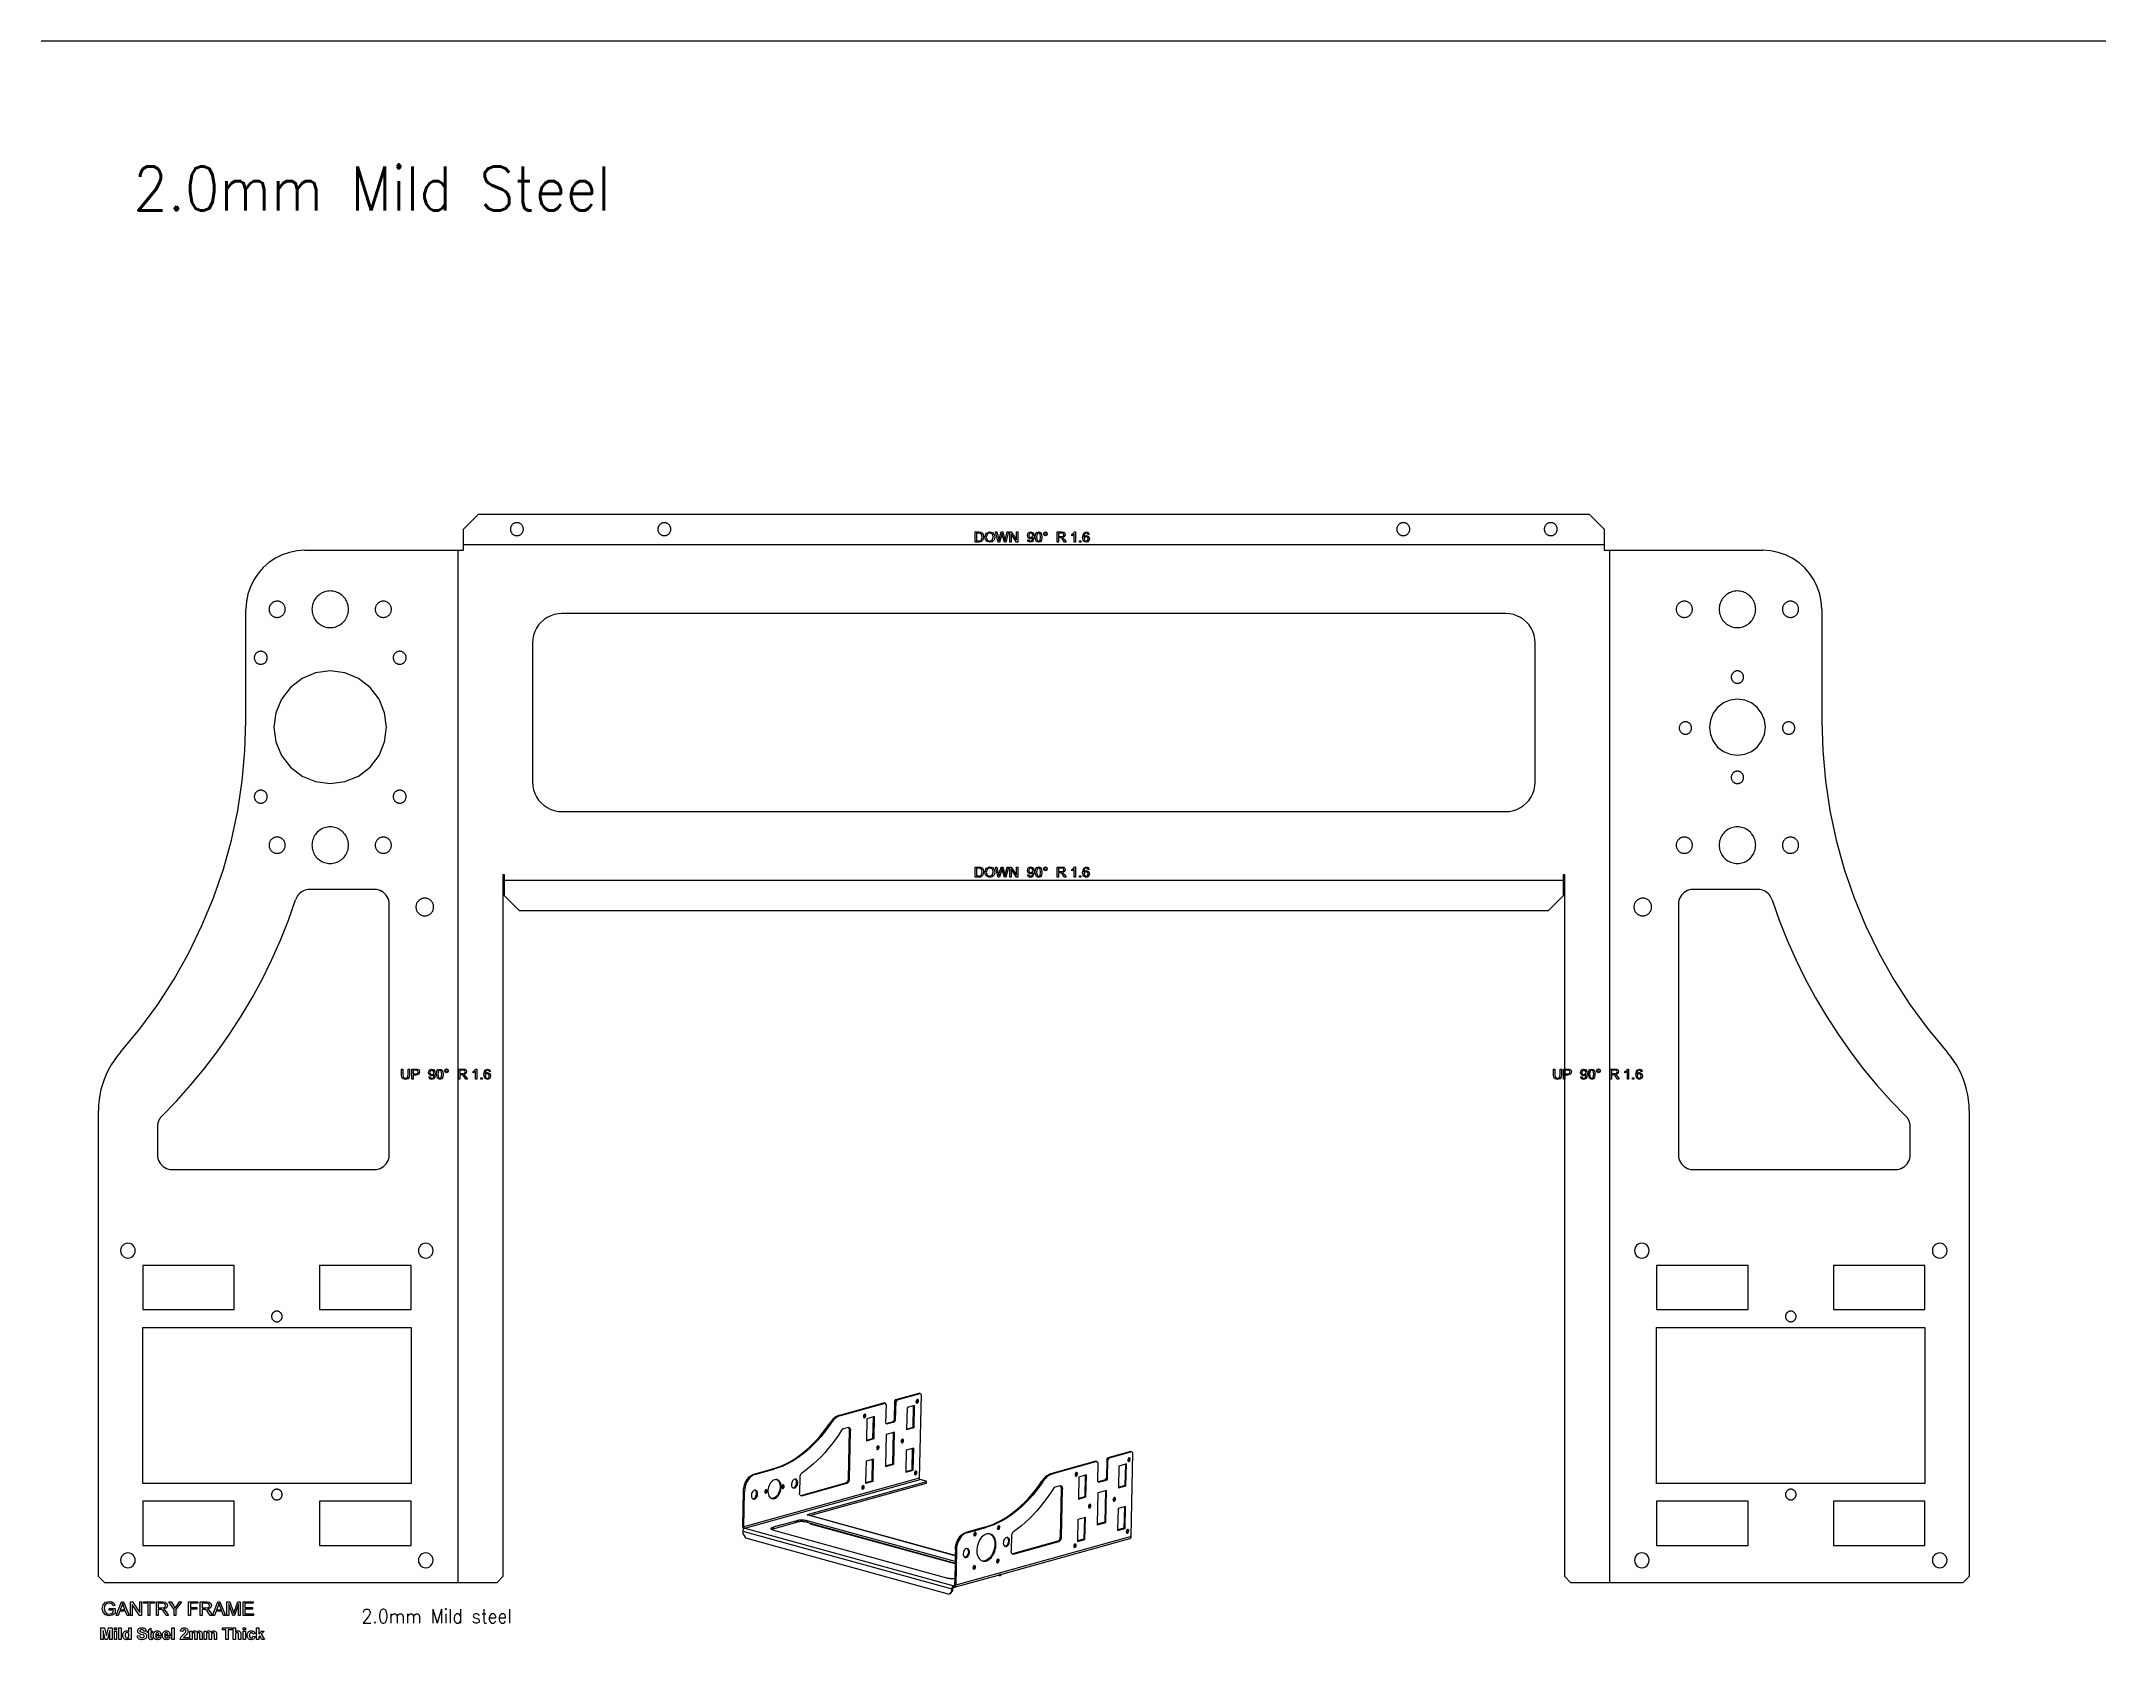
# Model space of a CAD drawing. Header units: millimetres. Extents: x -200 to 3600, y -1100 to 300.
# Drawn here: x 600 to 1300, y -242 to 300 of the extents above; entities that cross this region are included whole.
import ezdxf

# ---------------------------------------------------------------- set-up
doc = ezdxf.new("R2010")
doc.units = ezdxf.units.MM
doc.layers.get('0').update_dxf_attribs({"linetype": 'CONTINUOUS', "lineweight": 25, "true_color": 0xffffff})
for name, color, linetype, true_color in [('Layer0', 7, 'CONTINUOUS', 0xffffff), ('Mild Steel 2mm T', 7, 'CONTINUOUS', 0xffffff), ('MTEXT', 7, 'CONTINUOUS', 0xffffff)]:
    doc.layers.add(name, color=color, linetype=linetype, true_color=true_color)
doc.styles.add('textstyle14', font='')
doc.styles.add('textstyle7', font='')
doc.styles.get('textstyle14').set_extended_font_data('Standard')
doc.styles.get('textstyle7').set_extended_font_data('Standard')

msp = doc.modelspace()

# ---------------------------------------------------------------- texts
at = {"char_height": 4.7625, "attachment_point": 2}
for s, insert, style in [('\\H14.9679;2.0mm Mild Steel', (712.15, 257.59), 'textstyle14'), ('2.0mm Mild steel\\P', (734.01, -231.63), 'textstyle7')]:
    msp.add_mtext(s, dxfattribs=dict(at, insert=insert, style=style))

# ---------------------------------------------------------------- linework, layer by layer
msp.add_line((1300, 300), (600, 300))
at = {"layer": 'Layer0'}
for p, q in [((748.15, 139.56), (743.15, 134.56)), ((743.15, 129.27), (743.15, 134.56)), ((1124.95, 139.56), (748.15, 139.56)), ((759.07, 134.73), (759.06, 134.56)), ((759.06, 134.56), (759.07, 134.38)), ((759.09, 134.9), (759.07, 134.73)), ((759.07, 134.38), (759.09, 134.21)), ((759.12, 135.07), (759.09, 134.9)), ((759.09, 134.21), (759.12, 134.04)), ((759.17, 135.24), (759.12, 135.07)), ((759.12, 134.04), (759.17, 133.88)), ((759.23, 135.4), (759.17, 135.24)), ((759.17, 133.88), (759.23, 133.71)), ((759.3, 135.55), (759.23, 135.4)), ((759.23, 133.71), (759.3, 133.56)), ((759.39, 135.71), (759.3, 135.55)), ((759.3, 133.56), (759.39, 133.41)), ((759.48, 135.85), (759.39, 135.71)), ((759.39, 133.41), (759.48, 133.26)), ((759.59, 135.98), (759.48, 135.85)), ((759.48, 133.26), (759.59, 133.13)), ((759.71, 136.11), (759.59, 135.98)), ((759.59, 133.13), (759.71, 133)), ((759.83, 136.23), (759.71, 136.11)), ((759.71, 133), (759.83, 132.88)), ((759.97, 136.34), (759.83, 136.23)), ((760.11, 136.43), (759.97, 136.34)), ((760.26, 136.52), (760.11, 136.43)), ((760.42, 136.59), (760.26, 136.52)), ((760.58, 136.65), (760.42, 136.59)), ((760.75, 136.7), (760.58, 136.65)), ((760.92, 136.73), (760.75, 136.7)), ((761.09, 136.75), (760.92, 136.73)), ((761.26, 136.76), (761.09, 136.75)), ((761.43, 136.75), (761.26, 136.76)), ((761.61, 136.73), (761.43, 136.75)), ((761.78, 136.7), (761.61, 136.73)), ((761.94, 136.65), (761.78, 136.7)), ((762.1, 136.59), (761.94, 136.65)), ((762.26, 136.52), (762.1, 136.59)), ((762.41, 136.43), (762.26, 136.52)), ((762.56, 136.34), (762.41, 136.43)), ((762.69, 136.23), (762.56, 136.34)), ((762.82, 136.11), (762.69, 136.23)), ((762.69, 132.88), (762.82, 133)), ((762.93, 135.98), (762.82, 136.11)), ((762.82, 133), (762.93, 133.13)), ((763.04, 135.85), (762.93, 135.98)), ((762.93, 133.13), (763.04, 133.26)), ((763.14, 135.71), (763.04, 135.85)), ((763.04, 133.26), (763.14, 133.41)), ((763.22, 135.55), (763.14, 135.71)), ((763.14, 133.41), (763.22, 133.56)), ((763.29, 135.4), (763.22, 135.55)), ((763.22, 133.56), (763.29, 133.71)), ((763.35, 135.24), (763.29, 135.4)), ((763.29, 133.71), (763.35, 133.88)), ((763.4, 135.07), (763.35, 135.24)), ((763.35, 133.88), (763.4, 134.04)), ((763.44, 134.9), (763.4, 135.07)), ((763.4, 134.04), (763.44, 134.21)), ((763.46, 134.73), (763.44, 134.9)), ((763.44, 134.21), (763.46, 134.38)), ((763.46, 134.56), (763.46, 134.73)), ((763.46, 134.38), (763.46, 134.56)), ((809.08, 134.81), (809.06, 134.64)), ((809.06, 134.64), (809.06, 134.47)), ((809.06, 134.47), (809.08, 134.3)), ((809.1, 134.98), (809.08, 134.81)), ((809.08, 134.3), (809.1, 134.12)), ((809.14, 135.15), (809.1, 134.98)), ((809.1, 134.12), (809.15, 133.96)), ((809.2, 135.32), (809.14, 135.15)), ((809.15, 133.96), (809.2, 133.79)), ((809.26, 135.48), (809.2, 135.32)), ((809.2, 133.79), (809.27, 133.63)), ((809.34, 135.63), (809.26, 135.48)), ((809.27, 133.63), (809.34, 133.48)), ((809.43, 135.78), (809.34, 135.63)), ((809.34, 133.48), (809.43, 133.33)), ((809.53, 135.92), (809.43, 135.78)), ((809.43, 133.33), (809.54, 133.19)), ((809.65, 136.05), (809.53, 135.92)), ((809.54, 133.19), (809.65, 133.06)), ((809.77, 136.17), (809.65, 136.05)), ((809.65, 133.06), (809.77, 132.94)), ((809.9, 136.28), (809.77, 136.17)), ((810.04, 136.38), (809.9, 136.28)), ((810.19, 136.47), (810.04, 136.38)), ((810.34, 136.55), (810.19, 136.47)), ((810.5, 136.62), (810.34, 136.55)), ((810.66, 136.67), (810.5, 136.62)), ((810.83, 136.71), (810.66, 136.67)), ((811, 136.74), (810.83, 136.71)), ((811.17, 136.75), (811, 136.74)), ((811.35, 136.75), (811.17, 136.75)), ((811.52, 136.74), (811.35, 136.75)), ((811.69, 136.71), (811.52, 136.74)), ((811.86, 136.67), (811.69, 136.71)), ((812.02, 136.62), (811.86, 136.67)), ((812.18, 136.55), (812.02, 136.62)), ((812.34, 136.48), (812.18, 136.55)), ((812.48, 136.39), (812.34, 136.48)), ((812.62, 136.29), (812.48, 136.39)), ((812.75, 136.17), (812.62, 136.29)), ((812.88, 136.05), (812.75, 136.17)), ((812.76, 132.94), (812.88, 133.06)), ((812.99, 135.92), (812.88, 136.05)), ((812.88, 133.06), (812.99, 133.2)), ((813.09, 135.78), (812.99, 135.92)), ((812.99, 133.2), (813.09, 133.34)), ((813.18, 135.63), (813.09, 135.78)), ((813.09, 133.34), (813.18, 133.48)), ((813.26, 135.48), (813.18, 135.63)), ((813.18, 133.48), (813.26, 133.64)), ((813.33, 135.32), (813.26, 135.48)), ((813.26, 133.64), (813.33, 133.8)), ((813.38, 135.16), (813.33, 135.32)), ((813.33, 133.8), (813.38, 133.96)), ((813.42, 134.99), (813.38, 135.16)), ((813.38, 133.96), (813.42, 134.13)), ((813.45, 134.82), (813.42, 134.99)), ((813.42, 134.13), (813.45, 134.3)), ((813.46, 134.64), (813.45, 134.82)), ((813.45, 134.3), (813.46, 134.47)), ((813.46, 134.47), (813.46, 134.64)), ((1059.64, 134.73), (1059.63, 134.56)), ((1059.63, 134.56), (1059.64, 134.38)), ((1059.66, 134.9), (1059.64, 134.73)), ((1059.64, 134.38), (1059.66, 134.21)), ((1059.69, 135.07), (1059.66, 134.9)), ((1059.66, 134.21), (1059.69, 134.04)), ((1059.74, 135.24), (1059.69, 135.07)), ((1059.69, 134.04), (1059.74, 133.88)), ((1059.8, 135.4), (1059.74, 135.24)), ((1059.74, 133.88), (1059.8, 133.71)), ((1059.87, 135.55), (1059.8, 135.4)), ((1059.8, 133.71), (1059.87, 133.56)), ((1059.96, 135.71), (1059.87, 135.55)), ((1059.87, 133.56), (1059.96, 133.41)), ((1060.05, 135.85), (1059.96, 135.71)), ((1059.96, 133.41), (1060.05, 133.26)), ((1060.16, 135.98), (1060.05, 135.85)), ((1060.05, 133.26), (1060.16, 133.13)), ((1060.28, 136.11), (1060.16, 135.98)), ((1060.16, 133.13), (1060.28, 133)), ((1060.4, 136.23), (1060.28, 136.11)), ((1060.28, 133), (1060.4, 132.88)), ((1060.54, 136.34), (1060.4, 136.23)), ((1060.68, 136.43), (1060.54, 136.34)), ((1060.83, 136.52), (1060.68, 136.43)), ((1060.99, 136.59), (1060.83, 136.52)), ((1061.15, 136.65), (1060.99, 136.59)), ((1061.32, 136.7), (1061.15, 136.65)), ((1061.49, 136.73), (1061.32, 136.7)), ((1061.66, 136.75), (1061.49, 136.73)), ((1061.83, 136.76), (1061.66, 136.75)), ((1062, 136.75), (1061.83, 136.76)), ((1062.18, 136.73), (1062, 136.75)), ((1062.35, 136.7), (1062.18, 136.73)), ((1062.51, 136.65), (1062.35, 136.7)), ((1062.67, 136.59), (1062.51, 136.65)), ((1062.83, 136.52), (1062.67, 136.59)), ((1062.98, 136.43), (1062.83, 136.52)), ((1063.13, 136.34), (1062.98, 136.43)), ((1063.26, 136.23), (1063.13, 136.34)), ((1063.39, 136.11), (1063.26, 136.23)), ((1063.26, 132.88), (1063.39, 133)), ((1063.5, 135.98), (1063.39, 136.11)), ((1063.39, 133), (1063.5, 133.13)), ((1063.61, 135.85), (1063.5, 135.98)), ((1063.5, 133.13), (1063.61, 133.26)), ((1063.71, 135.71), (1063.61, 135.85)), ((1063.61, 133.26), (1063.71, 133.41)), ((1063.79, 135.55), (1063.71, 135.71)), ((1063.71, 133.41), (1063.79, 133.56)), ((1063.86, 135.4), (1063.79, 135.55)), ((1063.79, 133.56), (1063.86, 133.71)), ((1063.92, 135.24), (1063.86, 135.4)), ((1063.86, 133.71), (1063.92, 133.88)), ((1063.97, 135.07), (1063.92, 135.24)), ((1063.92, 133.88), (1063.97, 134.04)), ((1064, 134.9), (1063.97, 135.07)), ((1063.97, 134.04), (1064, 134.21)), ((1064.03, 134.73), (1064, 134.9)), ((1064, 134.21), (1064.03, 134.38)), ((1064.03, 134.56), (1064.03, 134.73)), ((1064.03, 134.38), (1064.03, 134.56)), ((1109.64, 134.73), (1109.63, 134.56)), ((1109.63, 134.56), (1109.64, 134.38)), ((1109.66, 134.9), (1109.64, 134.73)), ((1109.64, 134.38), (1109.66, 134.21)), ((1109.69, 135.07), (1109.66, 134.9)), ((1109.66, 134.21), (1109.69, 134.04)), ((1109.74, 135.24), (1109.69, 135.07)), ((1109.69, 134.04), (1109.74, 133.88)), ((1109.8, 135.4), (1109.74, 135.24)), ((1109.74, 133.88), (1109.8, 133.71)), ((1109.87, 135.55), (1109.8, 135.4)), ((1109.8, 133.71), (1109.87, 133.56)), ((1109.96, 135.71), (1109.87, 135.55)), ((1109.87, 133.56), (1109.96, 133.41)), ((1110.05, 135.85), (1109.96, 135.71)), ((1109.96, 133.41), (1110.05, 133.26)), ((1110.16, 135.98), (1110.05, 135.85)), ((1110.05, 133.26), (1110.16, 133.13)), ((1110.28, 136.11), (1110.16, 135.98)), ((1110.16, 133.13), (1110.28, 133)), ((1110.4, 136.23), (1110.28, 136.11)), ((1110.28, 133), (1110.4, 132.88)), ((1110.54, 136.34), (1110.4, 136.23)), ((1110.68, 136.43), (1110.54, 136.34)), ((1110.83, 136.52), (1110.68, 136.43)), ((1110.99, 136.59), (1110.83, 136.52)), ((1111.15, 136.65), (1110.99, 136.59)), ((1111.32, 136.7), (1111.15, 136.65)), ((1111.49, 136.73), (1111.32, 136.7)), ((1111.66, 136.75), (1111.49, 136.73)), ((1111.83, 136.76), (1111.66, 136.75)), ((1112, 136.75), (1111.83, 136.76)), ((1112.18, 136.73), (1112, 136.75)), ((1112.35, 136.7), (1112.18, 136.73)), ((1112.51, 136.65), (1112.35, 136.7)), ((1112.67, 136.59), (1112.51, 136.65)), ((1112.83, 136.52), (1112.67, 136.59)), ((1112.98, 136.43), (1112.83, 136.52)), ((1113.13, 136.34), (1112.98, 136.43)), ((1113.26, 136.23), (1113.13, 136.34)), ((1113.39, 136.11), (1113.26, 136.23)), ((1113.26, 132.88), (1113.39, 133)), ((1113.5, 135.98), (1113.39, 136.11)), ((1113.39, 133), (1113.5, 133.13)), ((1113.61, 135.85), (1113.5, 135.98)), ((1113.5, 133.13), (1113.61, 133.26)), ((1113.71, 135.71), (1113.61, 135.85)), ((1113.61, 133.26), (1113.71, 133.41)), ((1113.79, 135.55), (1113.71, 135.71)), ((1113.71, 133.41), (1113.79, 133.56)), ((1113.86, 135.4), (1113.79, 135.55)), ((1113.79, 133.56), (1113.86, 133.71)), ((1113.92, 135.24), (1113.86, 135.4)), ((1113.86, 133.71), (1113.92, 133.88)), ((1113.97, 135.07), (1113.92, 135.24)), ((1113.92, 133.88), (1113.97, 134.04)), ((1114, 134.9), (1113.97, 135.07)), ((1113.97, 134.04), (1114, 134.21)), ((1114.03, 134.73), (1114, 134.9)), ((1114, 134.21), (1114.03, 134.38)), ((1114.03, 134.56), (1114.03, 134.73)), ((1114.03, 134.38), (1114.03, 134.56)), ((1129.95, 134.56), (1124.95, 139.56)), ((1129.95, 134.56), (1129.95, 129.27)), ((684.2, 126.7), (681.72, 125.86)), ((686.77, 127.22), (684.2, 126.7)), ((689.38, 127.39), (686.77, 127.22)), ((689.38, 127.39), (741.26, 127.39)), ((741.26, 127.39), (741.26, -222.61)), ((741.26, 127.39), (743.15, 127.39)), ((1129.95, 129.27), (743.15, 129.27)), ((743.15, 127.39), (743.15, 129.27)), ((759.83, 132.88), (759.97, 132.78)), ((759.97, 132.78), (760.11, 132.68)), ((760.11, 132.68), (760.26, 132.6)), ((760.26, 132.6), (760.42, 132.52)), ((760.42, 132.52), (760.58, 132.46)), ((760.58, 132.46), (760.75, 132.42)), ((760.75, 132.42), (760.92, 132.38)), ((760.92, 132.38), (761.09, 132.36)), ((761.09, 132.36), (761.26, 132.36)), ((761.26, 132.36), (761.43, 132.36)), ((761.43, 132.36), (761.61, 132.38)), ((761.61, 132.38), (761.78, 132.42)), ((761.78, 132.42), (761.94, 132.46)), ((761.94, 132.46), (762.1, 132.52)), ((762.1, 132.52), (762.26, 132.6)), ((762.26, 132.6), (762.41, 132.68)), ((762.41, 132.68), (762.56, 132.78)), ((762.56, 132.78), (762.69, 132.88)), ((809.77, 132.94), (809.9, 132.83)), ((809.9, 132.83), (810.04, 132.73)), ((810.04, 132.73), (810.19, 132.64)), ((810.19, 132.64), (810.34, 132.56)), ((810.34, 132.56), (810.5, 132.49)), ((810.5, 132.49), (810.67, 132.44)), ((810.67, 132.44), (810.84, 132.4)), ((810.84, 132.4), (811.01, 132.37)), ((811.01, 132.37), (811.18, 132.36)), ((811.18, 132.36), (811.35, 132.36)), ((811.35, 132.36), (811.52, 132.37)), ((811.52, 132.37), (811.69, 132.4)), ((811.69, 132.4), (811.86, 132.44)), ((811.86, 132.44), (812.03, 132.49)), ((812.03, 132.49), (812.19, 132.56)), ((812.19, 132.56), (812.34, 132.64)), ((812.34, 132.64), (812.49, 132.73)), ((812.49, 132.73), (812.63, 132.83)), ((812.63, 132.83), (812.76, 132.94)), ((1060.4, 132.88), (1060.54, 132.78)), ((1060.54, 132.78), (1060.68, 132.68)), ((1060.68, 132.68), (1060.83, 132.6)), ((1060.83, 132.6), (1060.99, 132.52)), ((1060.99, 132.52), (1061.15, 132.46)), ((1061.15, 132.46), (1061.32, 132.42)), ((1061.32, 132.42), (1061.49, 132.38)), ((1061.49, 132.38), (1061.66, 132.36)), ((1061.66, 132.36), (1061.83, 132.36)), ((1061.83, 132.36), (1062, 132.36)), ((1062, 132.36), (1062.18, 132.38)), ((1062.18, 132.38), (1062.35, 132.42)), ((1062.35, 132.42), (1062.51, 132.46)), ((1062.51, 132.46), (1062.67, 132.52)), ((1062.67, 132.52), (1062.83, 132.6)), ((1062.83, 132.6), (1062.98, 132.68)), ((1062.98, 132.68), (1063.13, 132.78)), ((1063.13, 132.78), (1063.26, 132.88)), ((1110.4, 132.88), (1110.54, 132.78)), ((1110.54, 132.78), (1110.68, 132.68)), ((1110.68, 132.68), (1110.83, 132.6)), ((1110.83, 132.6), (1110.99, 132.52)), ((1110.99, 132.52), (1111.15, 132.46)), ((1111.15, 132.46), (1111.32, 132.42)), ((1111.32, 132.42), (1111.49, 132.38)), ((1111.49, 132.38), (1111.66, 132.36)), ((1111.66, 132.36), (1111.83, 132.36)), ((1111.83, 132.36), (1112, 132.36)), ((1112, 132.36), (1112.18, 132.38)), ((1112.18, 132.38), (1112.35, 132.42)), ((1112.35, 132.42), (1112.51, 132.46)), ((1112.51, 132.46), (1112.67, 132.52)), ((1112.67, 132.52), (1112.83, 132.6)), ((1112.83, 132.6), (1112.98, 132.68)), ((1112.98, 132.68), (1113.13, 132.78)), ((1113.13, 132.78), (1113.26, 132.88)), ((1129.95, 129.27), (1129.95, 127.39)), ((1129.95, 127.39), (1131.83, 127.39)), ((1131.83, -222.61), (1131.83, 127.39)), ((1131.83, 127.39), (1183.72, 127.39)), ((1186.33, 127.22), (1183.72, 127.39)), ((1188.89, 126.7), (1186.33, 127.22)), ((1191.37, 125.86), (1188.89, 126.7)), ((673.51, 119.56), (672.06, 117.39)), ((675.23, 121.53), (673.51, 119.56)), ((677.2, 123.25), (675.23, 121.53)), ((679.38, 124.71), (677.2, 123.25)), ((681.72, 125.86), (679.38, 124.71)), ((1193.72, 124.71), (1191.37, 125.86)), ((1195.89, 123.25), (1193.72, 124.71)), ((1197.86, 121.53), (1195.89, 123.25)), ((1199.58, 119.56), (1197.86, 121.53)), ((1201.04, 117.39), (1199.58, 119.56)), ((670.06, 112.56), (669.55, 110)), ((670.9, 115.04), (670.06, 112.56)), ((672.06, 117.39), (670.9, 115.04)), ((693.95, 112.1), (693.59, 111.77)), ((694.33, 112.4), (693.95, 112.1)), ((694.74, 112.67), (694.33, 112.4)), ((695.16, 112.91), (694.74, 112.67)), ((695.6, 113.11), (695.16, 112.91)), ((696.06, 113.28), (695.6, 113.11)), ((696.53, 113.41), (696.06, 113.28)), ((697.01, 113.51), (696.53, 113.41)), ((697.49, 113.57), (697.01, 113.51)), ((697.98, 113.59), (697.49, 113.57)), ((698.46, 113.57), (697.98, 113.59)), ((698.95, 113.51), (698.46, 113.57)), ((699.42, 113.41), (698.95, 113.51)), ((699.89, 113.28), (699.42, 113.41)), ((700.35, 113.11), (699.89, 113.28)), ((700.79, 112.91), (700.35, 113.11)), ((701.22, 112.67), (700.79, 112.91)), ((701.62, 112.4), (701.22, 112.67)), ((702, 112.1), (701.62, 112.4)), ((702.36, 111.77), (702, 112.1)), ((1171.09, 112.1), (1170.73, 111.77)), ((1171.47, 112.4), (1171.09, 112.1)), ((1171.88, 112.67), (1171.47, 112.4)), ((1172.3, 112.91), (1171.88, 112.67)), ((1172.74, 113.11), (1172.3, 112.91)), ((1173.2, 113.28), (1172.74, 113.11)), ((1173.67, 113.41), (1173.2, 113.28)), ((1174.15, 113.51), (1173.67, 113.41)), ((1174.63, 113.57), (1174.15, 113.51)), ((1175.12, 113.59), (1174.63, 113.57)), ((1175.6, 113.57), (1175.12, 113.59)), ((1176.09, 113.51), (1175.6, 113.57)), ((1176.56, 113.41), (1176.09, 113.51)), ((1177.03, 113.28), (1176.56, 113.41)), ((1177.49, 113.11), (1177.03, 113.28)), ((1177.93, 112.91), (1177.49, 113.11)), ((1178.36, 112.67), (1177.93, 112.91)), ((1178.76, 112.4), (1178.36, 112.67)), ((1179.14, 112.1), (1178.76, 112.4)), ((1179.5, 111.77), (1179.14, 112.1)), ((1202.19, 115.04), (1201.04, 117.39)), ((1203.04, 112.56), (1202.19, 115.04)), ((1203.55, 110), (1203.04, 112.56)), ((669.55, 110), (669.38, 107.39)), ((669.38, 69.67), (669.38, 107.39)), ((677.24, 107.65), (677.23, 107.44)), ((677.23, 107.44), (677.23, 107.22)), ((677.23, 107.22), (677.25, 107.01)), ((677.27, 107.87), (677.24, 107.65)), ((677.25, 107.01), (677.29, 106.8)), ((677.32, 108.08), (677.27, 107.87)), ((677.29, 106.8), (677.35, 106.59)), ((677.38, 108.29), (677.32, 108.08)), ((677.35, 106.59), (677.42, 106.38)), ((677.46, 108.49), (677.38, 108.29)), ((677.42, 106.38), (677.5, 106.18)), ((677.55, 108.68), (677.46, 108.49)), ((677.5, 106.18), (677.61, 105.99)), ((677.66, 108.87), (677.55, 108.68)), ((677.61, 105.99), (677.72, 105.81)), ((677.78, 109.04), (677.66, 108.87)), ((677.72, 105.81), (677.85, 105.64)), ((677.92, 109.21), (677.78, 109.04)), ((677.85, 105.64), (678, 105.48)), ((678.07, 109.37), (677.92, 109.21)), ((678, 105.48), (678.15, 105.33)), ((678.23, 109.51), (678.07, 109.37)), ((678.15, 105.33), (678.32, 105.19)), ((678.4, 109.64), (678.23, 109.51)), ((678.32, 105.19), (678.5, 105.07)), ((678.59, 109.76), (678.4, 109.64)), ((678.5, 105.07), (678.68, 104.96)), ((678.78, 109.86), (678.59, 109.76)), ((678.97, 109.95), (678.78, 109.86)), ((679.18, 110.02), (678.97, 109.95)), ((679.39, 110.07), (679.18, 110.02)), ((679.6, 110.11), (679.39, 110.07)), ((679.81, 110.13), (679.6, 110.11)), ((680.03, 110.14), (679.81, 110.13)), ((680.24, 110.12), (680.03, 110.14)), ((680.46, 110.09), (680.24, 110.12)), ((680.67, 110.05), (680.46, 110.09)), ((680.88, 109.98), (680.67, 110.05)), ((681.08, 109.91), (680.88, 109.98)), ((681.27, 109.81), (681.08, 109.91)), ((681.18, 104.91), (681.37, 105.01)), ((681.46, 109.7), (681.27, 109.81)), ((681.37, 105.01), (681.55, 105.13)), ((681.64, 109.58), (681.46, 109.7)), ((681.55, 105.13), (681.72, 105.26)), ((681.8, 109.44), (681.64, 109.58)), ((681.72, 105.26), (681.88, 105.4)), ((681.96, 109.29), (681.8, 109.44)), ((681.88, 105.4), (682.03, 105.56)), ((682.1, 109.13), (681.96, 109.29)), ((682.03, 105.56), (682.17, 105.73)), ((682.23, 108.96), (682.1, 109.13)), ((682.17, 105.73), (682.29, 105.9)), ((682.35, 108.78), (682.23, 108.96)), ((682.29, 105.9), (682.4, 106.09)), ((682.45, 108.59), (682.35, 108.78)), ((682.4, 106.09), (682.5, 106.29)), ((682.54, 108.39), (682.45, 108.59)), ((682.5, 106.29), (682.58, 106.49)), ((682.61, 108.19), (682.54, 108.39)), ((682.58, 106.49), (682.64, 106.69)), ((682.66, 107.98), (682.61, 108.19)), ((682.64, 106.69), (682.68, 106.9)), ((682.7, 107.76), (682.66, 107.98)), ((682.68, 106.9), (682.71, 107.12)), ((682.72, 107.55), (682.7, 107.76)), ((682.71, 107.12), (682.73, 107.33)), ((682.73, 107.33), (682.72, 107.55)), ((691.8, 107.87), (691.78, 107.39)), ((691.78, 107.39), (691.8, 106.9)), ((691.85, 108.36), (691.8, 107.87)), ((691.8, 106.9), (691.85, 106.42)), ((691.95, 108.83), (691.85, 108.36)), ((691.85, 106.42), (691.95, 105.94)), ((692.08, 109.3), (691.95, 108.83)), ((691.95, 105.94), (692.08, 105.47)), ((692.25, 109.76), (692.08, 109.3)), ((692.08, 105.47), (692.25, 105.01)), ((692.45, 110.2), (692.25, 109.76)), ((692.25, 105.01), (692.45, 104.57)), ((692.69, 110.63), (692.45, 110.2)), ((692.96, 111.03), (692.69, 110.63)), ((693.26, 111.41), (692.96, 111.03)), ((693.59, 111.77), (693.26, 111.41)), ((702.69, 111.41), (702.36, 111.77)), ((702.99, 111.03), (702.69, 111.41)), ((703.26, 110.63), (702.99, 111.03)), ((703.5, 110.2), (703.26, 110.63)), ((703.71, 109.76), (703.5, 110.2)), ((703.5, 104.57), (703.71, 105.01)), ((703.87, 109.3), (703.71, 109.76)), ((703.71, 105.01), (703.87, 105.47)), ((704.01, 108.83), (703.87, 109.3)), ((703.87, 105.47), (704.01, 105.94)), ((704.1, 108.36), (704.01, 108.83)), ((704.01, 105.94), (704.1, 106.42)), ((704.16, 107.87), (704.1, 108.36)), ((704.1, 106.42), (704.16, 106.9)), ((704.18, 107.39), (704.16, 107.87)), ((704.16, 106.9), (704.18, 107.39)), ((713.24, 107.6), (713.23, 107.39)), ((713.23, 107.39), (713.24, 107.17)), ((713.26, 107.82), (713.24, 107.6)), ((713.24, 107.17), (713.26, 106.96)), ((713.3, 108.03), (713.26, 107.82)), ((713.26, 106.96), (713.3, 106.74)), ((713.36, 108.24), (713.3, 108.03)), ((713.3, 106.74), (713.36, 106.54)), ((713.44, 108.44), (713.36, 108.24)), ((713.36, 106.54), (713.44, 106.33)), ((713.53, 108.63), (713.44, 108.44)), ((713.44, 106.33), (713.53, 106.14)), ((713.63, 108.82), (713.53, 108.63)), ((713.53, 106.14), (713.63, 105.95)), ((713.75, 109), (713.63, 108.82)), ((713.63, 105.95), (713.75, 105.77)), ((713.89, 109.17), (713.75, 109)), ((713.75, 105.77), (713.89, 105.6)), ((714.03, 109.33), (713.89, 109.17)), ((713.89, 105.6), (714.03, 105.44)), ((714.19, 109.48), (714.03, 109.33)), ((714.03, 105.44), (714.19, 105.3)), ((714.36, 109.61), (714.19, 109.48)), ((714.19, 105.3), (714.36, 105.16)), ((714.54, 109.73), (714.36, 109.61)), ((714.36, 105.16), (714.54, 105.04)), ((714.73, 109.84), (714.54, 109.73)), ((714.54, 105.04), (714.73, 104.94)), ((714.92, 109.93), (714.73, 109.84)), ((715.13, 110), (714.92, 109.93)), ((715.34, 110.06), (715.13, 110)), ((715.55, 110.1), (715.34, 110.06)), ((715.76, 110.13), (715.55, 110.1)), ((715.98, 110.14), (715.76, 110.13)), ((716.19, 110.13), (715.98, 110.14)), ((716.41, 110.1), (716.19, 110.13)), ((716.62, 110.06), (716.41, 110.1)), ((716.83, 110), (716.62, 110.06)), ((717.03, 109.93), (716.83, 110)), ((717.23, 109.84), (717.03, 109.93)), ((717.41, 109.73), (717.23, 109.84)), ((717.23, 104.94), (717.41, 105.04)), ((717.59, 109.61), (717.41, 109.73)), ((717.41, 105.04), (717.59, 105.16)), ((717.76, 109.48), (717.59, 109.61)), ((717.59, 105.16), (717.76, 105.3)), ((717.92, 109.33), (717.76, 109.48)), ((717.76, 105.3), (717.92, 105.44)), ((718.07, 109.17), (717.92, 109.33)), ((717.92, 105.44), (718.07, 105.6)), ((718.2, 109), (718.07, 109.17)), ((718.07, 105.6), (718.2, 105.77)), ((718.32, 108.82), (718.2, 109)), ((718.2, 105.77), (718.32, 105.95)), ((718.43, 108.63), (718.32, 108.82)), ((718.32, 105.95), (718.43, 106.14)), ((718.52, 108.44), (718.43, 108.63)), ((718.43, 106.14), (718.52, 106.33)), ((718.59, 108.24), (718.52, 108.44)), ((718.52, 106.33), (718.59, 106.54)), ((718.65, 108.03), (718.59, 108.24)), ((718.59, 106.54), (718.65, 106.74)), ((718.69, 107.82), (718.65, 108.03)), ((718.65, 106.74), (718.69, 106.96)), ((718.72, 107.6), (718.69, 107.82)), ((718.69, 106.96), (718.72, 107.17)), ((718.73, 107.39), (718.72, 107.6)), ((718.72, 107.17), (718.73, 107.39)), ((772.72, 105.22), (771.55, 104.65)), ((773.96, 105.65), (772.72, 105.22)), ((775.24, 105.9), (773.96, 105.65)), ((776.55, 105.99), (775.24, 105.9)), ((1096.55, 105.99), (776.55, 105.99)), ((1097.85, 105.9), (1096.55, 105.99)), ((1099.14, 105.65), (1097.85, 105.9)), ((1100.37, 105.22), (1099.14, 105.65)), ((1101.55, 104.65), (1100.37, 105.22)), ((1154.38, 107.6), (1154.37, 107.39)), ((1154.37, 107.39), (1154.38, 107.17)), ((1154.4, 107.82), (1154.38, 107.6)), ((1154.38, 107.17), (1154.4, 106.96)), ((1154.44, 108.03), (1154.4, 107.82)), ((1154.4, 106.96), (1154.44, 106.74)), ((1154.5, 108.24), (1154.44, 108.03)), ((1154.44, 106.74), (1154.5, 106.54)), ((1154.58, 108.44), (1154.5, 108.24)), ((1154.5, 106.54), (1154.58, 106.33)), ((1154.67, 108.63), (1154.58, 108.44)), ((1154.58, 106.33), (1154.67, 106.14)), ((1154.77, 108.82), (1154.67, 108.63)), ((1154.67, 106.14), (1154.77, 105.95)), ((1154.89, 109), (1154.77, 108.82)), ((1154.77, 105.95), (1154.89, 105.77)), ((1155.03, 109.17), (1154.89, 109)), ((1154.89, 105.77), (1155.03, 105.6)), ((1155.17, 109.33), (1155.03, 109.17)), ((1155.03, 105.6), (1155.17, 105.44)), ((1155.33, 109.48), (1155.17, 109.33)), ((1155.17, 105.44), (1155.33, 105.3)), ((1155.5, 109.61), (1155.33, 109.48)), ((1155.33, 105.3), (1155.5, 105.16)), ((1155.68, 109.73), (1155.5, 109.61)), ((1155.5, 105.16), (1155.68, 105.04)), ((1155.87, 109.84), (1155.68, 109.73)), ((1155.68, 105.04), (1155.87, 104.94)), ((1156.06, 109.93), (1155.87, 109.84)), ((1156.27, 110), (1156.06, 109.93)), ((1156.47, 110.06), (1156.27, 110)), ((1156.69, 110.1), (1156.47, 110.06)), ((1156.9, 110.13), (1156.69, 110.1)), ((1157.12, 110.14), (1156.9, 110.13)), ((1157.33, 110.13), (1157.12, 110.14)), ((1157.55, 110.1), (1157.33, 110.13)), ((1157.76, 110.06), (1157.55, 110.1)), ((1157.97, 110), (1157.76, 110.06)), ((1158.17, 109.93), (1157.97, 110)), ((1158.37, 109.84), (1158.17, 109.93)), ((1158.55, 109.73), (1158.37, 109.84)), ((1158.37, 104.94), (1158.55, 105.04)), ((1158.73, 109.61), (1158.55, 109.73)), ((1158.55, 105.04), (1158.73, 105.16)), ((1158.9, 109.48), (1158.73, 109.61)), ((1158.73, 105.16), (1158.9, 105.3)), ((1159.06, 109.33), (1158.9, 109.48)), ((1158.9, 105.3), (1159.06, 105.44)), ((1159.21, 109.17), (1159.06, 109.33)), ((1159.06, 105.44), (1159.21, 105.6)), ((1159.34, 109), (1159.21, 109.17)), ((1159.21, 105.6), (1159.34, 105.77)), ((1159.46, 108.82), (1159.34, 109)), ((1159.34, 105.77), (1159.46, 105.95)), ((1159.57, 108.63), (1159.46, 108.82)), ((1159.46, 105.95), (1159.57, 106.14)), ((1159.66, 108.44), (1159.57, 108.63)), ((1159.57, 106.14), (1159.66, 106.33)), ((1159.73, 108.24), (1159.66, 108.44)), ((1159.66, 106.33), (1159.73, 106.54)), ((1159.79, 108.03), (1159.73, 108.24)), ((1159.73, 106.54), (1159.79, 106.74)), ((1159.83, 107.82), (1159.79, 108.03)), ((1159.79, 106.74), (1159.83, 106.96)), ((1159.86, 107.6), (1159.83, 107.82)), ((1159.83, 106.96), (1159.86, 107.17)), ((1159.87, 107.39), (1159.86, 107.6)), ((1159.86, 107.17), (1159.87, 107.39)), ((1168.94, 107.87), (1168.92, 107.39)), ((1168.92, 107.39), (1168.94, 106.9)), ((1168.99, 108.36), (1168.94, 107.87)), ((1168.94, 106.9), (1168.99, 106.42)), ((1169.09, 108.83), (1168.99, 108.36)), ((1168.99, 106.42), (1169.09, 105.94)), ((1169.22, 109.3), (1169.09, 108.83)), ((1169.09, 105.94), (1169.22, 105.47)), ((1169.39, 109.76), (1169.22, 109.3)), ((1169.22, 105.47), (1169.39, 105.01)), ((1169.59, 110.2), (1169.39, 109.76)), ((1169.39, 105.01), (1169.59, 104.57)), ((1169.83, 110.63), (1169.59, 110.2)), ((1170.1, 111.03), (1169.83, 110.63)), ((1170.4, 111.41), (1170.1, 111.03)), ((1170.73, 111.77), (1170.4, 111.41)), ((1179.83, 111.41), (1179.5, 111.77)), ((1180.13, 111.03), (1179.83, 111.41)), ((1180.4, 110.63), (1180.13, 111.03)), ((1180.64, 110.2), (1180.4, 110.63)), ((1180.85, 109.76), (1180.64, 110.2)), ((1180.64, 104.57), (1180.85, 105.01)), ((1181.01, 109.3), (1180.85, 109.76)), ((1180.85, 105.01), (1181.01, 105.47)), ((1181.15, 108.83), (1181.01, 109.3)), ((1181.01, 105.47), (1181.15, 105.94)), ((1181.24, 108.36), (1181.15, 108.83)), ((1181.15, 105.94), (1181.24, 106.42)), ((1181.3, 107.87), (1181.24, 108.36)), ((1181.24, 106.42), (1181.3, 106.9)), ((1181.32, 107.39), (1181.3, 107.87)), ((1181.3, 106.9), (1181.32, 107.39)), ((1190.38, 107.6), (1190.37, 107.39)), ((1190.37, 107.39), (1190.38, 107.17)), ((1190.4, 107.82), (1190.38, 107.6)), ((1190.38, 107.17), (1190.4, 106.96)), ((1190.44, 108.03), (1190.4, 107.82)), ((1190.4, 106.96), (1190.44, 106.74)), ((1190.5, 108.24), (1190.44, 108.03)), ((1190.44, 106.74), (1190.5, 106.54)), ((1190.58, 108.44), (1190.5, 108.24)), ((1190.5, 106.54), (1190.58, 106.33)), ((1190.67, 108.63), (1190.58, 108.44)), ((1190.58, 106.33), (1190.67, 106.14)), ((1190.77, 108.82), (1190.67, 108.63)), ((1190.67, 106.14), (1190.77, 105.95)), ((1190.89, 109), (1190.77, 108.82)), ((1190.77, 105.95), (1190.89, 105.77)), ((1191.03, 109.17), (1190.89, 109)), ((1190.89, 105.77), (1191.03, 105.6)), ((1191.17, 109.33), (1191.03, 109.17)), ((1191.03, 105.6), (1191.17, 105.44)), ((1191.33, 109.48), (1191.17, 109.33)), ((1191.17, 105.44), (1191.33, 105.3)), ((1191.5, 109.61), (1191.33, 109.48)), ((1191.33, 105.3), (1191.5, 105.16)), ((1191.68, 109.73), (1191.5, 109.61)), ((1191.5, 105.16), (1191.68, 105.04)), ((1191.87, 109.84), (1191.68, 109.73)), ((1191.68, 105.04), (1191.87, 104.94)), ((1192.06, 109.93), (1191.87, 109.84)), ((1192.27, 110), (1192.06, 109.93)), ((1192.47, 110.06), (1192.27, 110)), ((1192.69, 110.1), (1192.47, 110.06)), ((1192.9, 110.13), (1192.69, 110.1)), ((1193.12, 110.14), (1192.9, 110.13)), ((1193.33, 110.13), (1193.12, 110.14)), ((1193.55, 110.1), (1193.33, 110.13)), ((1193.76, 110.06), (1193.55, 110.1)), ((1193.97, 110), (1193.76, 110.06)), ((1194.17, 109.93), (1193.97, 110)), ((1194.37, 109.84), (1194.17, 109.93)), ((1194.55, 109.73), (1194.37, 109.84)), ((1194.37, 104.94), (1194.55, 105.04)), ((1194.73, 109.61), (1194.55, 109.73)), ((1194.55, 105.04), (1194.73, 105.16)), ((1194.9, 109.48), (1194.73, 109.61)), ((1194.73, 105.16), (1194.9, 105.3)), ((1195.06, 109.33), (1194.9, 109.48)), ((1194.9, 105.3), (1195.06, 105.44)), ((1195.21, 109.17), (1195.06, 109.33)), ((1195.06, 105.44), (1195.21, 105.6)), ((1195.34, 109), (1195.21, 109.17)), ((1195.21, 105.6), (1195.34, 105.77)), ((1195.46, 108.82), (1195.34, 109)), ((1195.34, 105.77), (1195.46, 105.95)), ((1195.57, 108.63), (1195.46, 108.82)), ((1195.46, 105.95), (1195.57, 106.14)), ((1195.66, 108.44), (1195.57, 108.63)), ((1195.57, 106.14), (1195.66, 106.33)), ((1195.73, 108.24), (1195.66, 108.44)), ((1195.66, 106.33), (1195.73, 106.54)), ((1195.79, 108.03), (1195.73, 108.24)), ((1195.73, 106.54), (1195.79, 106.74)), ((1195.83, 107.82), (1195.79, 108.03)), ((1195.79, 106.74), (1195.83, 106.96)), ((1195.86, 107.6), (1195.83, 107.82)), ((1195.83, 106.96), (1195.86, 107.17)), ((1195.87, 107.39), (1195.86, 107.6)), ((1195.86, 107.17), (1195.87, 107.39)), ((1203.72, 107.39), (1203.55, 110)), ((1203.72, 107.39), (1203.72, 69.67)), ((678.68, 104.96), (678.88, 104.87)), ((678.88, 104.87), (679.08, 104.79)), ((679.08, 104.79), (679.28, 104.72)), ((679.28, 104.72), (679.5, 104.68)), ((679.5, 104.68), (679.71, 104.65)), ((679.71, 104.65), (679.92, 104.64)), ((679.92, 104.64), (680.14, 104.64)), ((680.14, 104.64), (680.36, 104.66)), ((680.36, 104.66), (680.57, 104.7)), ((680.57, 104.7), (680.78, 104.76)), ((680.78, 104.76), (680.98, 104.83)), ((680.98, 104.83), (681.18, 104.91)), ((692.45, 104.57), (692.69, 104.15)), ((692.69, 104.15), (692.96, 103.74)), ((692.96, 103.74), (693.26, 103.36)), ((693.26, 103.36), (693.59, 103)), ((693.59, 103), (693.95, 102.67)), ((693.95, 102.67), (694.33, 102.37)), ((694.33, 102.37), (694.74, 102.1)), ((694.74, 102.1), (695.16, 101.86)), ((695.16, 101.86), (695.6, 101.66)), ((695.6, 101.66), (696.06, 101.49)), ((696.06, 101.49), (696.53, 101.36)), ((696.53, 101.36), (697.01, 101.26)), ((697.01, 101.26), (697.49, 101.21)), ((697.49, 101.21), (697.98, 101.19)), ((697.98, 101.19), (698.46, 101.21)), ((698.46, 101.21), (698.95, 101.26)), ((698.95, 101.26), (699.42, 101.36)), ((699.42, 101.36), (699.89, 101.49)), ((699.89, 101.49), (700.35, 101.66)), ((700.35, 101.66), (700.79, 101.86)), ((700.79, 101.86), (701.22, 102.1)), ((701.22, 102.1), (701.62, 102.37)), ((701.62, 102.37), (702, 102.67)), ((702, 102.67), (702.36, 103)), ((702.36, 103), (702.69, 103.36)), ((702.69, 103.36), (702.99, 103.74)), ((702.99, 103.74), (703.26, 104.15)), ((703.26, 104.15), (703.5, 104.57)), ((714.73, 104.94), (714.92, 104.85)), ((714.92, 104.85), (715.13, 104.77)), ((715.13, 104.77), (715.34, 104.71)), ((715.34, 104.71), (715.55, 104.67)), ((715.55, 104.67), (715.76, 104.64)), ((715.76, 104.64), (715.98, 104.64)), ((715.98, 104.64), (716.19, 104.64)), ((716.19, 104.64), (716.41, 104.67)), ((716.41, 104.67), (716.62, 104.71)), ((716.62, 104.71), (716.83, 104.77)), ((716.83, 104.77), (717.03, 104.85)), ((717.03, 104.85), (717.23, 104.94)), ((766.89, 98.57), (766.63, 97.29)), ((767.31, 99.81), (766.89, 98.57)), ((767.89, 100.99), (767.31, 99.81)), ((768.61, 102.07), (767.89, 100.99)), ((769.48, 103.06), (768.61, 102.07)), ((770.46, 103.92), (769.48, 103.06)), ((771.55, 104.65), (770.46, 103.92)), ((1102.63, 103.92), (1101.55, 104.65)), ((1103.62, 103.06), (1102.63, 103.92)), ((1104.48, 102.07), (1103.62, 103.06)), ((1105.21, 100.99), (1104.48, 102.07)), ((1105.79, 99.81), (1105.21, 100.99)), ((1106.21, 98.57), (1105.79, 99.81)), ((1106.46, 97.29), (1106.21, 98.57)), ((1155.87, 104.94), (1156.06, 104.85)), ((1156.06, 104.85), (1156.27, 104.77)), ((1156.27, 104.77), (1156.47, 104.71)), ((1156.47, 104.71), (1156.69, 104.67)), ((1156.69, 104.67), (1156.9, 104.64)), ((1156.9, 104.64), (1157.12, 104.64)), ((1157.12, 104.64), (1157.33, 104.64)), ((1157.33, 104.64), (1157.55, 104.67)), ((1157.55, 104.67), (1157.76, 104.71)), ((1157.76, 104.71), (1157.97, 104.77)), ((1157.97, 104.77), (1158.17, 104.85)), ((1158.17, 104.85), (1158.37, 104.94)), ((1169.59, 104.57), (1169.83, 104.15)), ((1169.83, 104.15), (1170.1, 103.74)), ((1170.1, 103.74), (1170.4, 103.36)), ((1170.4, 103.36), (1170.73, 103)), ((1170.73, 103), (1171.09, 102.67)), ((1171.09, 102.67), (1171.47, 102.37)), ((1171.47, 102.37), (1171.88, 102.1)), ((1171.88, 102.1), (1172.3, 101.86)), ((1172.3, 101.86), (1172.74, 101.66)), ((1172.74, 101.66), (1173.2, 101.49)), ((1173.2, 101.49), (1173.67, 101.36)), ((1173.67, 101.36), (1174.15, 101.26)), ((1174.15, 101.26), (1174.63, 101.21)), ((1174.63, 101.21), (1175.12, 101.19)), ((1175.12, 101.19), (1175.6, 101.21)), ((1175.6, 101.21), (1176.09, 101.26)), ((1176.09, 101.26), (1176.56, 101.36)), ((1176.56, 101.36), (1177.03, 101.49)), ((1177.03, 101.49), (1177.49, 101.66)), ((1177.49, 101.66), (1177.93, 101.86)), ((1177.93, 101.86), (1178.36, 102.1)), ((1178.36, 102.1), (1178.76, 102.37)), ((1178.76, 102.37), (1179.14, 102.67)), ((1179.14, 102.67), (1179.5, 103)), ((1179.5, 103), (1179.83, 103.36)), ((1179.83, 103.36), (1180.13, 103.74)), ((1180.13, 103.74), (1180.4, 104.15)), ((1180.4, 104.15), (1180.64, 104.57)), ((1191.87, 104.94), (1192.06, 104.85)), ((1192.06, 104.85), (1192.27, 104.77)), ((1192.27, 104.77), (1192.47, 104.71)), ((1192.47, 104.71), (1192.69, 104.67)), ((1192.69, 104.67), (1192.9, 104.64)), ((1192.9, 104.64), (1193.12, 104.64)), ((1193.12, 104.64), (1193.33, 104.64)), ((1193.33, 104.64), (1193.55, 104.67)), ((1193.55, 104.67), (1193.76, 104.71)), ((1193.76, 104.71), (1193.97, 104.77)), ((1193.97, 104.77), (1194.17, 104.85)), ((1194.17, 104.85), (1194.37, 104.94)), ((672.25, 91.28), (672.23, 91.11)), ((672.23, 91.11), (672.23, 90.94)), ((672.29, 91.45), (672.25, 91.28)), ((672.33, 91.62), (672.29, 91.45)), ((672.39, 91.78), (672.33, 91.62)), ((672.47, 91.93), (672.39, 91.78)), ((672.55, 92.09), (672.47, 91.93)), ((672.65, 92.23), (672.55, 92.09)), ((672.75, 92.36), (672.65, 92.23)), ((672.87, 92.49), (672.75, 92.36)), ((673, 92.61), (672.87, 92.49)), ((673.13, 92.72), (673, 92.61)), ((673.28, 92.81), (673.13, 92.72)), ((673.43, 92.9), (673.28, 92.81)), ((673.59, 92.97), (673.43, 92.9)), ((673.75, 93.03), (673.59, 92.97)), ((673.91, 93.08), (673.75, 93.03)), ((674.08, 93.11), (673.91, 93.08)), ((674.25, 93.13), (674.08, 93.11)), ((674.43, 93.14), (674.25, 93.13)), ((674.6, 93.13), (674.43, 93.14)), ((674.77, 93.11), (674.6, 93.13)), ((674.94, 93.08), (674.77, 93.11)), ((675.11, 93.03), (674.94, 93.08)), ((675.27, 92.97), (675.11, 93.03)), ((675.43, 92.9), (675.27, 92.97)), ((675.58, 92.81), (675.43, 92.9)), ((675.72, 92.72), (675.58, 92.81)), ((675.86, 92.61), (675.72, 92.72)), ((675.98, 92.49), (675.86, 92.61)), ((676.1, 92.36), (675.98, 92.49)), ((676.21, 92.23), (676.1, 92.36)), ((676.3, 92.09), (676.21, 92.23)), ((676.39, 91.93), (676.3, 92.09)), ((676.46, 91.78), (676.39, 91.93)), ((676.52, 91.62), (676.46, 91.78)), ((676.57, 91.45), (676.52, 91.62)), ((676.6, 91.28), (676.57, 91.45)), ((676.62, 91.11), (676.6, 91.28)), ((676.63, 90.94), (676.62, 91.11)), ((719.35, 91.28), (719.33, 91.11)), ((719.33, 91.11), (719.33, 90.94)), ((719.39, 91.45), (719.35, 91.28)), ((719.43, 91.62), (719.39, 91.45)), ((719.49, 91.78), (719.43, 91.62)), ((719.57, 91.93), (719.49, 91.78)), ((719.65, 92.09), (719.57, 91.93)), ((719.75, 92.23), (719.65, 92.09)), ((719.85, 92.36), (719.75, 92.23)), ((719.97, 92.49), (719.85, 92.36)), ((720.1, 92.61), (719.97, 92.49)), ((720.23, 92.72), (720.1, 92.61)), ((720.38, 92.81), (720.23, 92.72)), ((720.53, 92.9), (720.38, 92.81)), ((720.69, 92.97), (720.53, 92.9)), ((720.85, 93.03), (720.69, 92.97)), ((721.01, 93.08), (720.85, 93.03)), ((721.18, 93.11), (721.01, 93.08)), ((721.35, 93.13), (721.18, 93.11)), ((721.53, 93.14), (721.35, 93.13)), ((721.7, 93.13), (721.53, 93.14)), ((721.87, 93.11), (721.7, 93.13)), ((722.04, 93.08), (721.87, 93.11)), ((722.21, 93.03), (722.04, 93.08)), ((722.37, 92.97), (722.21, 93.03)), ((722.53, 92.9), (722.37, 92.97)), ((722.68, 92.81), (722.53, 92.9)), ((722.82, 92.72), (722.68, 92.81)), ((722.96, 92.61), (722.82, 92.72)), ((723.08, 92.49), (722.96, 92.61)), ((723.2, 92.36), (723.08, 92.49)), ((723.31, 92.23), (723.2, 92.36)), ((723.4, 92.09), (723.31, 92.23)), ((723.49, 91.93), (723.4, 92.09)), ((723.56, 91.78), (723.49, 91.93)), ((723.62, 91.62), (723.56, 91.78)), ((723.67, 91.45), (723.62, 91.62)), ((723.7, 91.28), (723.67, 91.45)), ((723.72, 91.11), (723.7, 91.28)), ((723.73, 90.94), (723.72, 91.11)), ((766.63, 97.29), (766.55, 95.99)), ((766.55, 95.99), (766.55, 48.79)), ((1106.55, 95.99), (1106.46, 97.29)), ((1106.55, 48.79), (1106.55, 95.99)), ((672.23, 90.94), (672.23, 90.76)), ((672.23, 90.76), (672.25, 90.59)), ((672.25, 90.59), (672.29, 90.42)), ((672.29, 90.42), (672.33, 90.26)), ((672.33, 90.26), (672.39, 90.09)), ((672.39, 90.09), (672.47, 89.94)), ((672.47, 89.94), (672.55, 89.79)), ((672.55, 89.79), (672.65, 89.64)), ((672.65, 89.64), (672.75, 89.51)), ((672.75, 89.51), (672.87, 89.38)), ((672.87, 89.38), (673, 89.26)), ((673, 89.26), (673.13, 89.16)), ((673.13, 89.16), (673.28, 89.06)), ((673.28, 89.06), (673.43, 88.98)), ((673.43, 88.98), (673.59, 88.9)), ((673.59, 88.9), (673.75, 88.84)), ((673.75, 88.84), (673.91, 88.8)), ((673.91, 88.8), (674.08, 88.76)), ((674.08, 88.76), (674.25, 88.74)), ((674.25, 88.74), (674.43, 88.74)), ((674.43, 88.74), (674.6, 88.74)), ((674.6, 88.74), (674.77, 88.76)), ((674.77, 88.76), (674.94, 88.8)), ((674.94, 88.8), (675.11, 88.84)), ((675.11, 88.84), (675.27, 88.9)), ((675.27, 88.9), (675.43, 88.98)), ((675.43, 88.98), (675.58, 89.06)), ((675.58, 89.06), (675.72, 89.16)), ((675.72, 89.16), (675.86, 89.26)), ((675.86, 89.26), (675.98, 89.38)), ((675.98, 89.38), (676.1, 89.51)), ((676.1, 89.51), (676.21, 89.64)), ((676.21, 89.64), (676.3, 89.79)), ((676.3, 89.79), (676.39, 89.94)), ((676.39, 89.94), (676.46, 90.09)), ((676.46, 90.09), (676.52, 90.26)), ((676.52, 90.26), (676.57, 90.42)), ((676.57, 90.42), (676.6, 90.59)), ((676.6, 90.59), (676.62, 90.76)), ((676.62, 90.76), (676.63, 90.94)), ((693.03, 85.84), (688.43, 83.93)), ((697.98, 86.49), (693.03, 85.84)), ((702.92, 85.84), (697.98, 86.49)), ((707.53, 83.93), (702.92, 85.84)), ((719.33, 90.94), (719.33, 90.76)), ((719.33, 90.76), (719.35, 90.59)), ((719.35, 90.59), (719.39, 90.42)), ((719.39, 90.42), (719.43, 90.26)), ((719.43, 90.26), (719.49, 90.09)), ((719.49, 90.09), (719.57, 89.94)), ((719.57, 89.94), (719.65, 89.79)), ((719.65, 89.79), (719.75, 89.64)), ((719.75, 89.64), (719.85, 89.51)), ((719.85, 89.51), (719.97, 89.38)), ((719.97, 89.38), (720.1, 89.26)), ((720.1, 89.26), (720.23, 89.16)), ((720.23, 89.16), (720.38, 89.06)), ((720.38, 89.06), (720.53, 88.98)), ((720.53, 88.98), (720.69, 88.9)), ((720.69, 88.9), (720.85, 88.84)), ((720.85, 88.84), (721.01, 88.8)), ((721.01, 88.8), (721.18, 88.76)), ((721.18, 88.76), (721.35, 88.74)), ((721.35, 88.74), (721.53, 88.74)), ((721.53, 88.74), (721.7, 88.74)), ((721.7, 88.74), (721.87, 88.76)), ((721.87, 88.76), (722.04, 88.8)), ((722.04, 88.8), (722.21, 88.84)), ((722.21, 88.84), (722.37, 88.9)), ((722.37, 88.9), (722.53, 88.98)), ((722.53, 88.98), (722.68, 89.06)), ((722.68, 89.06), (722.82, 89.16)), ((722.82, 89.16), (722.96, 89.26)), ((722.96, 89.26), (723.08, 89.38)), ((723.08, 89.38), (723.2, 89.51)), ((723.2, 89.51), (723.31, 89.64)), ((723.31, 89.64), (723.4, 89.79)), ((723.4, 89.79), (723.49, 89.94)), ((723.49, 89.94), (723.56, 90.09)), ((723.56, 90.09), (723.62, 90.26)), ((723.62, 90.26), (723.67, 90.42)), ((723.67, 90.42), (723.7, 90.59)), ((723.7, 90.59), (723.72, 90.76)), ((723.72, 90.76), (723.73, 90.94)), ((1173.04, 84.71), (1173.02, 84.55)), ((1173.02, 84.55), (1173.02, 84.39)), ((1173.02, 84.39), (1173.02, 84.22)), ((1173.02, 84.22), (1173.04, 84.06)), ((1173.07, 84.88), (1173.04, 84.71)), ((1173.04, 84.06), (1173.07, 83.9)), ((1173.12, 85.04), (1173.07, 84.88)), ((1173.18, 85.19), (1173.12, 85.04)), ((1173.25, 85.34), (1173.18, 85.19)), ((1173.33, 85.48), (1173.25, 85.34)), ((1173.42, 85.62), (1173.33, 85.48)), ((1173.52, 85.75), (1173.42, 85.62)), ((1173.63, 85.87), (1173.52, 85.75)), ((1173.75, 85.98), (1173.63, 85.87)), ((1173.88, 86.09), (1173.75, 85.98)), ((1174.02, 86.18), (1173.88, 86.09)), ((1174.16, 86.26), (1174.02, 86.18)), ((1174.31, 86.33), (1174.16, 86.26)), ((1174.47, 86.38), (1174.31, 86.33)), ((1174.63, 86.43), (1174.47, 86.38)), ((1174.79, 86.46), (1174.63, 86.43)), ((1174.95, 86.48), (1174.79, 86.46)), ((1175.12, 86.49), (1174.95, 86.48)), ((1175.28, 86.48), (1175.12, 86.49)), ((1175.45, 86.46), (1175.28, 86.48)), ((1175.61, 86.43), (1175.45, 86.46)), ((1175.77, 86.38), (1175.61, 86.43)), ((1175.92, 86.33), (1175.77, 86.38)), ((1176.07, 86.26), (1175.92, 86.33)), ((1176.21, 86.18), (1176.07, 86.26)), ((1176.35, 86.09), (1176.21, 86.18)), ((1176.48, 85.98), (1176.35, 86.09)), ((1176.6, 85.87), (1176.48, 85.98)), ((1176.71, 85.75), (1176.6, 85.87)), ((1176.82, 85.62), (1176.71, 85.75)), ((1176.91, 85.48), (1176.82, 85.62)), ((1176.99, 85.34), (1176.91, 85.48)), ((1177.06, 85.19), (1176.99, 85.34)), ((1177.11, 85.04), (1177.06, 85.19)), ((1177.16, 84.88), (1177.11, 85.04)), ((1177.19, 84.71), (1177.16, 84.88)), ((1177.16, 83.9), (1177.19, 84.06)), ((1177.21, 84.55), (1177.19, 84.71)), ((1177.19, 84.06), (1177.21, 84.22)), ((1177.22, 84.39), (1177.21, 84.55)), ((1177.21, 84.22), (1177.22, 84.39)), ((684.47, 80.89), (681.44, 76.94)), ((688.43, 83.93), (684.47, 80.89)), ((711.48, 80.89), (707.53, 83.93)), ((714.52, 76.94), (711.48, 80.89)), ((1173.07, 83.9), (1173.12, 83.74)), ((1173.12, 83.74), (1173.18, 83.58)), ((1173.18, 83.58), (1173.25, 83.43)), ((1173.25, 83.43), (1173.33, 83.29)), ((1173.33, 83.29), (1173.42, 83.15)), ((1173.42, 83.15), (1173.52, 83.02)), ((1173.52, 83.02), (1173.63, 82.9)), ((1173.63, 82.9), (1173.75, 82.79)), ((1173.75, 82.79), (1173.88, 82.69)), ((1173.88, 82.69), (1174.02, 82.6)), ((1174.02, 82.6), (1174.16, 82.52)), ((1174.16, 82.52), (1174.31, 82.45)), ((1174.31, 82.45), (1174.47, 82.39)), ((1174.47, 82.39), (1174.63, 82.34)), ((1174.63, 82.34), (1174.79, 82.31)), ((1174.79, 82.31), (1174.95, 82.29)), ((1174.95, 82.29), (1175.12, 82.29)), ((1175.12, 82.29), (1175.28, 82.29)), ((1175.28, 82.29), (1175.45, 82.31)), ((1175.45, 82.31), (1175.61, 82.34)), ((1175.61, 82.34), (1175.77, 82.39)), ((1175.77, 82.39), (1175.92, 82.45)), ((1175.92, 82.45), (1176.07, 82.52)), ((1176.07, 82.52), (1176.21, 82.6)), ((1176.21, 82.6), (1176.35, 82.69)), ((1176.35, 82.69), (1176.48, 82.79)), ((1176.48, 82.79), (1176.6, 82.9)), ((1176.6, 82.9), (1176.71, 83.02)), ((1176.71, 83.02), (1176.82, 83.15)), ((1176.82, 83.15), (1176.91, 83.29)), ((1176.91, 83.29), (1176.99, 83.43)), ((1176.99, 83.43), (1177.06, 83.58)), ((1177.06, 83.58), (1177.11, 83.74)), ((1177.11, 83.74), (1177.16, 83.9)), ((679.53, 72.33), (678.88, 67.39)), ((681.44, 76.94), (679.53, 72.33)), ((716.43, 72.33), (714.52, 76.94)), ((717.08, 67.39), (716.43, 72.33)), ((1166.89, 72.14), (1165.94, 69.84)), ((1168.4, 74.1), (1166.89, 72.14)), ((1170.37, 75.61), (1168.4, 74.1)), ((1172.66, 76.56), (1170.37, 75.61)), ((1175.12, 76.89), (1172.66, 76.56)), ((1177.58, 76.56), (1175.12, 76.89)), ((1179.87, 75.61), (1177.58, 76.56)), ((1181.83, 74.1), (1179.87, 75.61)), ((1183.34, 72.14), (1181.83, 74.1)), ((1184.29, 69.84), (1183.34, 72.14)), ((669.07, 59.44), (669.38, 69.67)), ((678.88, 67.39), (679.53, 62.44)), ((716.43, 62.44), (717.08, 67.39)), ((1155.4, 67.29), (1155.39, 67.12)), ((1155.39, 67.12), (1155.4, 66.96)), ((1155.42, 67.45), (1155.4, 67.29)), ((1155.4, 66.96), (1155.42, 66.79)), ((1155.45, 67.61), (1155.42, 67.45)), ((1155.42, 66.79), (1155.45, 66.63)), ((1155.49, 67.77), (1155.45, 67.61)), ((1155.45, 66.63), (1155.49, 66.47)), ((1155.55, 67.93), (1155.49, 67.77)), ((1155.49, 66.47), (1155.55, 66.32)), ((1155.62, 68.08), (1155.55, 67.93)), ((1155.55, 66.32), (1155.62, 66.17)), ((1155.7, 68.22), (1155.62, 68.08)), ((1155.62, 66.17), (1155.7, 66.02)), ((1155.79, 68.36), (1155.7, 68.22)), ((1155.7, 66.02), (1155.79, 65.89)), ((1155.9, 68.49), (1155.79, 68.36)), ((1155.79, 65.89), (1155.9, 65.76)), ((1156.01, 68.61), (1155.9, 68.49)), ((1155.9, 65.76), (1156.01, 65.64)), ((1156.13, 68.72), (1156.01, 68.61)), ((1156.01, 65.64), (1156.13, 65.53)), ((1156.26, 68.82), (1156.13, 68.72)), ((1156.13, 65.53), (1156.26, 65.42)), ((1156.39, 68.91), (1156.26, 68.82)), ((1156.26, 65.42), (1156.39, 65.33)), ((1156.54, 68.99), (1156.39, 68.91)), ((1156.39, 65.33), (1156.54, 65.25)), ((1156.69, 69.06), (1156.54, 68.99)), ((1156.54, 65.25), (1156.69, 65.18)), ((1156.84, 69.12), (1156.69, 69.06)), ((1156.69, 65.18), (1156.84, 65.12)), ((1157, 69.16), (1156.84, 69.12)), ((1156.84, 65.12), (1157, 65.08)), ((1157.16, 69.2), (1157, 69.16)), ((1157, 65.08), (1157.16, 65.05)), ((1157.33, 69.22), (1157.16, 69.2)), ((1157.16, 65.05), (1157.33, 65.03)), ((1157.49, 69.22), (1157.33, 69.22)), ((1157.33, 65.03), (1157.49, 65.02)), ((1157.66, 69.22), (1157.49, 69.22)), ((1157.49, 65.02), (1157.66, 65.03)), ((1157.82, 69.2), (1157.66, 69.22)), ((1157.66, 65.03), (1157.82, 65.05)), ((1157.98, 69.16), (1157.82, 69.2)), ((1157.82, 65.05), (1157.98, 65.08)), ((1158.14, 69.12), (1157.98, 69.16)), ((1157.98, 65.08), (1158.14, 65.12)), ((1158.3, 69.06), (1158.14, 69.12)), ((1158.14, 65.12), (1158.3, 65.18)), ((1158.45, 68.99), (1158.3, 69.06)), ((1158.3, 65.18), (1158.45, 65.25)), ((1158.59, 68.91), (1158.45, 68.99)), ((1158.45, 65.25), (1158.59, 65.33)), ((1158.73, 68.82), (1158.59, 68.91)), ((1158.59, 65.33), (1158.73, 65.42)), ((1158.86, 68.72), (1158.73, 68.82)), ((1158.73, 65.42), (1158.86, 65.53)), ((1158.98, 68.61), (1158.86, 68.72)), ((1158.86, 65.53), (1158.98, 65.64)), ((1159.09, 68.49), (1158.98, 68.61)), ((1158.98, 65.64), (1159.09, 65.76)), ((1159.19, 68.36), (1159.09, 68.49)), ((1159.09, 65.76), (1159.19, 65.89)), ((1159.28, 68.22), (1159.19, 68.36)), ((1159.19, 65.89), (1159.28, 66.02)), ((1159.36, 68.08), (1159.28, 68.22)), ((1159.28, 66.02), (1159.36, 66.17)), ((1159.43, 67.93), (1159.36, 68.08)), ((1159.36, 66.17), (1159.43, 66.32)), ((1159.49, 67.77), (1159.43, 67.93)), ((1159.43, 66.32), (1159.49, 66.47)), ((1159.53, 67.61), (1159.49, 67.77)), ((1159.49, 66.47), (1159.53, 66.63)), ((1159.57, 67.45), (1159.53, 67.61)), ((1159.53, 66.63), (1159.57, 66.79)), ((1159.59, 67.29), (1159.57, 67.45)), ((1159.57, 66.79), (1159.59, 66.96)), ((1159.59, 67.12), (1159.59, 67.29)), ((1159.59, 66.96), (1159.59, 67.12)), ((1165.94, 69.84), (1165.62, 67.39)), ((1165.62, 67.39), (1165.94, 64.93)), ((1165.94, 64.93), (1166.89, 62.64)), ((1183.34, 62.64), (1184.29, 64.93)), ((1184.62, 67.39), (1184.29, 69.84)), ((1184.29, 64.93), (1184.62, 67.39)), ((1190.4, 67.29), (1190.39, 67.12)), ((1190.39, 67.12), (1190.4, 66.96)), ((1190.42, 67.45), (1190.4, 67.29)), ((1190.4, 66.96), (1190.42, 66.79)), ((1190.45, 67.61), (1190.42, 67.45)), ((1190.42, 66.79), (1190.45, 66.63)), ((1190.49, 67.77), (1190.45, 67.61)), ((1190.45, 66.63), (1190.49, 66.47)), ((1190.55, 67.93), (1190.49, 67.77)), ((1190.49, 66.47), (1190.55, 66.32)), ((1190.62, 68.08), (1190.55, 67.93)), ((1190.55, 66.32), (1190.62, 66.17)), ((1190.7, 68.22), (1190.62, 68.08)), ((1190.62, 66.17), (1190.7, 66.02)), ((1190.79, 68.36), (1190.7, 68.22)), ((1190.7, 66.02), (1190.79, 65.89)), ((1190.9, 68.49), (1190.79, 68.36)), ((1190.79, 65.89), (1190.9, 65.76)), ((1191.01, 68.61), (1190.9, 68.49)), ((1190.9, 65.76), (1191.01, 65.64)), ((1191.13, 68.72), (1191.01, 68.61)), ((1191.01, 65.64), (1191.13, 65.53)), ((1191.26, 68.82), (1191.13, 68.72)), ((1191.13, 65.53), (1191.26, 65.42)), ((1191.39, 68.91), (1191.26, 68.82)), ((1191.26, 65.42), (1191.39, 65.33)), ((1191.54, 68.99), (1191.39, 68.91)), ((1191.39, 65.33), (1191.54, 65.25)), ((1191.69, 69.06), (1191.54, 68.99)), ((1191.54, 65.25), (1191.69, 65.18)), ((1191.84, 69.12), (1191.69, 69.06)), ((1191.69, 65.18), (1191.84, 65.12)), ((1192, 69.16), (1191.84, 69.12)), ((1191.84, 65.12), (1192, 65.08)), ((1192.16, 69.2), (1192, 69.16)), ((1192, 65.08), (1192.16, 65.05)), ((1192.33, 69.22), (1192.16, 69.2)), ((1192.16, 65.05), (1192.33, 65.03)), ((1192.49, 69.22), (1192.33, 69.22)), ((1192.33, 65.03), (1192.49, 65.02)), ((1192.66, 69.22), (1192.49, 69.22)), ((1192.49, 65.02), (1192.66, 65.03)), ((1192.82, 69.2), (1192.66, 69.22)), ((1192.66, 65.03), (1192.82, 65.05)), ((1192.98, 69.16), (1192.82, 69.2)), ((1192.82, 65.05), (1192.98, 65.08)), ((1193.14, 69.12), (1192.98, 69.16)), ((1192.98, 65.08), (1193.14, 65.12)), ((1193.3, 69.06), (1193.14, 69.12)), ((1193.14, 65.12), (1193.3, 65.18)), ((1193.45, 68.99), (1193.3, 69.06)), ((1193.3, 65.18), (1193.45, 65.25)), ((1193.59, 68.91), (1193.45, 68.99)), ((1193.45, 65.25), (1193.59, 65.33)), ((1193.73, 68.82), (1193.59, 68.91)), ((1193.59, 65.33), (1193.73, 65.42)), ((1193.86, 68.72), (1193.73, 68.82)), ((1193.73, 65.42), (1193.86, 65.53)), ((1193.98, 68.61), (1193.86, 68.72)), ((1193.86, 65.53), (1193.98, 65.64)), ((1194.09, 68.49), (1193.98, 68.61)), ((1193.98, 65.64), (1194.09, 65.76)), ((1194.19, 68.36), (1194.09, 68.49)), ((1194.09, 65.76), (1194.19, 65.89)), ((1194.28, 68.22), (1194.19, 68.36)), ((1194.19, 65.89), (1194.28, 66.02)), ((1194.36, 68.08), (1194.28, 68.22)), ((1194.28, 66.02), (1194.36, 66.17)), ((1194.43, 67.93), (1194.36, 68.08)), ((1194.36, 66.17), (1194.43, 66.32)), ((1194.49, 67.77), (1194.43, 67.93)), ((1194.43, 66.32), (1194.49, 66.47)), ((1194.53, 67.61), (1194.49, 67.77)), ((1194.49, 66.47), (1194.53, 66.63)), ((1194.57, 67.45), (1194.53, 67.61)), ((1194.53, 66.63), (1194.57, 66.79)), ((1194.59, 67.29), (1194.57, 67.45)), ((1194.57, 66.79), (1194.59, 66.96)), ((1194.59, 67.12), (1194.59, 67.29)), ((1194.59, 66.96), (1194.59, 67.12)), ((1203.72, 69.67), (1204.03, 59.44)), ((668.15, 49.25), (669.07, 59.44)), ((679.53, 62.44), (681.44, 57.84)), ((681.44, 57.84), (684.47, 53.88)), ((711.48, 53.88), (714.52, 57.84)), ((714.52, 57.84), (716.43, 62.44)), ((1166.89, 62.64), (1168.4, 60.67)), ((1168.4, 60.67), (1170.37, 59.16)), ((1170.37, 59.16), (1172.66, 58.21)), ((1172.66, 58.21), (1175.12, 57.89)), ((1175.12, 57.89), (1177.58, 58.21)), ((1177.58, 58.21), (1179.87, 59.16)), ((1179.87, 59.16), (1181.83, 60.67)), ((1181.83, 60.67), (1183.34, 62.64)), ((1204.03, 59.44), (1204.95, 49.25)), ((666.61, 39.12), (668.15, 49.25)), ((684.47, 53.88), (688.43, 50.85)), ((688.43, 50.85), (693.03, 48.94)), ((702.92, 48.94), (707.53, 50.85)), ((707.53, 50.85), (711.48, 53.88)), ((1173.03, 50.57), (1173.02, 50.41)), ((1173.02, 50.41), (1173.02, 50.24)), ((1173.02, 50.24), (1173.04, 50.08)), ((1173.05, 50.73), (1173.03, 50.57)), ((1173.04, 50.08), (1173.07, 49.92)), ((1173.08, 50.9), (1173.05, 50.73)), ((1173.07, 49.92), (1173.11, 49.76)), ((1173.13, 51.05), (1173.08, 50.9)), ((1173.11, 49.76), (1173.17, 49.6)), ((1173.18, 51.21), (1173.13, 51.05)), ((1173.17, 49.6), (1173.24, 49.45)), ((1173.26, 51.36), (1173.18, 51.21)), ((1173.24, 49.45), (1173.32, 49.31)), ((1173.34, 51.5), (1173.26, 51.36)), ((1173.32, 49.31), (1173.41, 49.17)), ((1173.43, 51.64), (1173.34, 51.5)), ((1173.41, 49.17), (1173.51, 49.04)), ((1173.53, 51.77), (1173.43, 51.64)), ((1173.51, 49.04), (1173.62, 48.92)), ((1173.65, 51.89), (1173.53, 51.77)), ((1173.77, 52), (1173.65, 51.89)), ((1173.9, 52.1), (1173.77, 52)), ((1174.04, 52.19), (1173.9, 52.1)), ((1174.18, 52.27), (1174.04, 52.19)), ((1174.33, 52.33), (1174.18, 52.27)), ((1174.49, 52.39), (1174.33, 52.33)), ((1174.65, 52.43), (1174.49, 52.39)), ((1174.81, 52.46), (1174.65, 52.43)), ((1174.97, 52.48), (1174.81, 52.46)), ((1175.14, 52.49), (1174.97, 52.48)), ((1175.3, 52.48), (1175.14, 52.49)), ((1175.47, 52.46), (1175.3, 52.48)), ((1175.63, 52.42), (1175.47, 52.46)), ((1175.79, 52.38), (1175.63, 52.42)), ((1175.94, 52.32), (1175.79, 52.38)), ((1176.09, 52.25), (1175.94, 52.32)), ((1176.23, 52.17), (1176.09, 52.25)), ((1176.37, 52.07), (1176.23, 52.17)), ((1176.5, 51.97), (1176.37, 52.07)), ((1176.62, 51.86), (1176.5, 51.97)), ((1176.59, 48.89), (1176.7, 49.01)), ((1176.73, 51.73), (1176.62, 51.86)), ((1176.7, 49.01), (1176.8, 49.14)), ((1176.83, 51.6), (1176.73, 51.73)), ((1176.8, 49.14), (1176.9, 49.27)), ((1176.92, 51.47), (1176.83, 51.6)), ((1176.9, 49.27), (1176.98, 49.41)), ((1177, 51.32), (1176.92, 51.47)), ((1176.98, 49.41), (1177.05, 49.56)), ((1177.06, 51.17), (1177, 51.32)), ((1177.05, 49.56), (1177.11, 49.72)), ((1177.12, 51.02), (1177.06, 51.17)), ((1177.11, 49.72), (1177.15, 49.88)), ((1177.16, 50.86), (1177.12, 51.02)), ((1177.15, 49.88), (1177.19, 50.04)), ((1177.19, 50.69), (1177.16, 50.86)), ((1177.21, 50.53), (1177.19, 50.69)), ((1177.19, 50.04), (1177.21, 50.2)), ((1177.22, 50.37), (1177.21, 50.53)), ((1177.21, 50.2), (1177.22, 50.37)), ((1204.95, 49.25), (1206.48, 39.12)), ((672.25, 44.18), (672.23, 44.01)), ((672.23, 44.01), (672.23, 43.84)), ((672.23, 43.84), (672.23, 43.66)), ((672.23, 43.66), (672.25, 43.49)), ((672.29, 44.35), (672.25, 44.18)), ((672.25, 43.49), (672.29, 43.32)), ((672.33, 44.52), (672.29, 44.35)), ((672.29, 43.32), (672.33, 43.16)), ((672.39, 44.68), (672.33, 44.52)), ((672.33, 43.16), (672.39, 42.99)), ((672.47, 44.83), (672.39, 44.68)), ((672.39, 42.99), (672.47, 42.84)), ((672.55, 44.99), (672.47, 44.83)), ((672.47, 42.84), (672.55, 42.69)), ((672.65, 45.13), (672.55, 44.99)), ((672.55, 42.69), (672.65, 42.54)), ((672.75, 45.26), (672.65, 45.13)), ((672.65, 42.54), (672.75, 42.41)), ((672.87, 45.39), (672.75, 45.26)), ((672.75, 42.41), (672.87, 42.28)), ((673, 45.51), (672.87, 45.39)), ((672.87, 42.28), (673, 42.16)), ((673.13, 45.62), (673, 45.51)), ((673, 42.16), (673.13, 42.06)), ((673.28, 45.71), (673.13, 45.62)), ((673.13, 42.06), (673.28, 41.96)), ((673.43, 45.8), (673.28, 45.71)), ((673.59, 45.87), (673.43, 45.8)), ((673.75, 45.93), (673.59, 45.87)), ((673.91, 45.98), (673.75, 45.93)), ((674.08, 46.01), (673.91, 45.98)), ((674.25, 46.03), (674.08, 46.01)), ((674.43, 46.04), (674.25, 46.03)), ((674.6, 46.03), (674.43, 46.04)), ((674.77, 46.01), (674.6, 46.03)), ((674.94, 45.98), (674.77, 46.01)), ((675.11, 45.93), (674.94, 45.98)), ((675.27, 45.87), (675.11, 45.93)), ((675.43, 45.8), (675.27, 45.87)), ((675.58, 45.71), (675.43, 45.8)), ((675.72, 45.62), (675.58, 45.71)), ((675.58, 41.96), (675.72, 42.06)), ((675.86, 45.51), (675.72, 45.62)), ((675.72, 42.06), (675.86, 42.16)), ((675.98, 45.39), (675.86, 45.51)), ((675.86, 42.16), (675.98, 42.28)), ((676.1, 45.26), (675.98, 45.39)), ((675.98, 42.28), (676.1, 42.41)), ((676.21, 45.13), (676.1, 45.26)), ((676.1, 42.41), (676.21, 42.54)), ((676.3, 44.99), (676.21, 45.13)), ((676.21, 42.54), (676.3, 42.69)), ((676.39, 44.83), (676.3, 44.99)), ((676.3, 42.69), (676.39, 42.84)), ((676.46, 44.68), (676.39, 44.83)), ((676.39, 42.84), (676.46, 42.99)), ((676.52, 44.52), (676.46, 44.68)), ((676.46, 42.99), (676.52, 43.16)), ((676.57, 44.35), (676.52, 44.52)), ((676.52, 43.16), (676.57, 43.32)), ((676.6, 44.18), (676.57, 44.35)), ((676.57, 43.32), (676.6, 43.49)), ((676.62, 44.01), (676.6, 44.18)), ((676.6, 43.49), (676.62, 43.66)), ((676.63, 43.84), (676.62, 44.01)), ((676.62, 43.66), (676.63, 43.84)), ((693.03, 48.94), (697.98, 48.29)), ((697.98, 48.29), (702.92, 48.94)), ((719.34, 44.07), (719.33, 43.89)), ((719.33, 43.89), (719.33, 43.72)), ((719.33, 43.72), (719.35, 43.55)), ((719.36, 44.24), (719.34, 44.07)), ((719.35, 43.55), (719.38, 43.38)), ((719.4, 44.41), (719.36, 44.24)), ((719.38, 43.38), (719.42, 43.21)), ((719.45, 44.57), (719.4, 44.41)), ((719.42, 43.21), (719.47, 43.05)), ((719.52, 44.73), (719.45, 44.57)), ((719.47, 43.05), (719.54, 42.89)), ((719.59, 44.89), (719.52, 44.73)), ((719.54, 42.89), (719.62, 42.74)), ((719.68, 45.03), (719.59, 44.89)), ((719.62, 42.74), (719.71, 42.59)), ((719.78, 45.18), (719.68, 45.03)), ((719.71, 42.59), (719.82, 42.45)), ((719.89, 45.31), (719.78, 45.18)), ((719.82, 42.45), (719.93, 42.32)), ((720.01, 45.43), (719.89, 45.31)), ((719.93, 42.32), (720.06, 42.2)), ((720.14, 45.55), (720.01, 45.43)), ((720.06, 42.2), (720.19, 42.09)), ((720.28, 45.65), (720.14, 45.55)), ((720.19, 42.09), (720.33, 41.99)), ((720.43, 45.74), (720.28, 45.65)), ((720.58, 45.82), (720.43, 45.74)), ((720.74, 45.89), (720.58, 45.82)), ((720.9, 45.95), (720.74, 45.89)), ((721.07, 45.99), (720.9, 45.95)), ((721.24, 46.02), (721.07, 45.99)), ((721.41, 46.03), (721.24, 46.02)), ((721.58, 46.04), (721.41, 46.03)), ((721.76, 46.02), (721.58, 46.04)), ((721.93, 46), (721.76, 46.02)), ((722.1, 45.96), (721.93, 46)), ((722.26, 45.91), (722.1, 45.96)), ((722.42, 45.85), (722.26, 45.91)), ((722.58, 45.77), (722.42, 45.85)), ((722.73, 45.68), (722.58, 45.77)), ((722.63, 41.93), (722.77, 42.02)), ((722.87, 45.58), (722.73, 45.68)), ((722.77, 42.02), (722.91, 42.13)), ((723, 45.47), (722.87, 45.58)), ((722.91, 42.13), (723.04, 42.24)), ((723.12, 45.35), (723, 45.47)), ((723.04, 42.24), (723.16, 42.36)), ((723.24, 45.22), (723.12, 45.35)), ((723.16, 42.36), (723.27, 42.5)), ((723.34, 45.08), (723.24, 45.22)), ((723.27, 42.5), (723.37, 42.64)), ((723.43, 44.94), (723.34, 45.08)), ((723.37, 42.64), (723.46, 42.79)), ((723.51, 44.78), (723.43, 44.94)), ((723.46, 42.79), (723.54, 42.94)), ((723.58, 44.62), (723.51, 44.78)), ((723.54, 42.94), (723.6, 43.1)), ((723.64, 44.46), (723.58, 44.62)), ((723.6, 43.1), (723.65, 43.27)), ((723.68, 44.29), (723.64, 44.46)), ((723.65, 43.27), (723.69, 43.44)), ((723.71, 44.12), (723.68, 44.29)), ((723.69, 43.44), (723.72, 43.61)), ((723.72, 43.95), (723.71, 44.12)), ((723.73, 43.78), (723.72, 43.95)), ((723.72, 43.61), (723.73, 43.78)), ((766.55, 48.79), (766.63, 47.48)), ((766.63, 47.48), (766.89, 46.2)), ((766.89, 46.2), (767.31, 44.96)), ((767.31, 44.96), (767.89, 43.79)), ((767.89, 43.79), (768.61, 42.7)), ((768.61, 42.7), (769.48, 41.72)), ((1103.62, 41.72), (1104.48, 42.7)), ((1104.48, 42.7), (1105.21, 43.79)), ((1105.21, 43.79), (1105.79, 44.96)), ((1105.79, 44.96), (1106.21, 46.2)), ((1106.21, 46.2), (1106.46, 47.48)), ((1106.46, 47.48), (1106.55, 48.79)), ((1173.62, 48.92), (1173.74, 48.8)), ((1173.74, 48.8), (1173.87, 48.7)), ((1173.87, 48.7), (1174, 48.61)), ((1174, 48.61), (1174.15, 48.52)), ((1174.15, 48.52), (1174.29, 48.45)), ((1174.29, 48.45), (1174.45, 48.4)), ((1174.45, 48.4), (1174.61, 48.35)), ((1174.61, 48.35), (1174.77, 48.32)), ((1174.77, 48.32), (1174.93, 48.29)), ((1174.93, 48.29), (1175.1, 48.29)), ((1175.1, 48.29), (1175.26, 48.29)), ((1175.26, 48.29), (1175.43, 48.31)), ((1175.43, 48.31), (1175.59, 48.34)), ((1175.59, 48.34), (1175.75, 48.38)), ((1175.75, 48.38), (1175.9, 48.44)), ((1175.9, 48.44), (1176.05, 48.51)), ((1176.05, 48.51), (1176.2, 48.59)), ((1176.2, 48.59), (1176.33, 48.68)), ((1176.33, 48.68), (1176.47, 48.78)), ((1176.47, 48.78), (1176.59, 48.89)), ((664.47, 29.11), (666.61, 39.12)), ((673.28, 41.96), (673.43, 41.88)), ((673.43, 41.88), (673.59, 41.8)), ((673.59, 41.8), (673.75, 41.74)), ((673.75, 41.74), (673.91, 41.7)), ((673.91, 41.7), (674.08, 41.66)), ((674.08, 41.66), (674.25, 41.64)), ((674.25, 41.64), (674.43, 41.64)), ((674.43, 41.64), (674.6, 41.64)), ((674.6, 41.64), (674.77, 41.66)), ((674.77, 41.66), (674.94, 41.7)), ((674.94, 41.7), (675.11, 41.74)), ((675.11, 41.74), (675.27, 41.8)), ((675.27, 41.8), (675.43, 41.88)), ((675.43, 41.88), (675.58, 41.96)), ((720.33, 41.99), (720.48, 41.9)), ((720.48, 41.9), (720.63, 41.83)), ((720.63, 41.83), (720.79, 41.76)), ((720.79, 41.76), (720.96, 41.71)), ((720.96, 41.71), (721.13, 41.67)), ((721.13, 41.67), (721.3, 41.65)), ((721.3, 41.65), (721.47, 41.64)), ((721.47, 41.64), (721.64, 41.64)), ((721.64, 41.64), (721.81, 41.65)), ((721.81, 41.65), (721.98, 41.68)), ((721.98, 41.68), (722.15, 41.73)), ((722.15, 41.73), (722.32, 41.78)), ((722.32, 41.78), (722.47, 41.85)), ((722.47, 41.85), (722.63, 41.93)), ((769.48, 41.72), (770.46, 40.85)), ((770.46, 40.85), (771.55, 40.13)), ((771.55, 40.13), (772.72, 39.55)), ((772.72, 39.55), (773.96, 39.13)), ((773.96, 39.13), (775.24, 38.87)), ((775.24, 38.87), (776.55, 38.79)), ((776.55, 38.79), (1096.55, 38.79)), ((1096.55, 38.79), (1097.85, 38.87)), ((1097.85, 38.87), (1099.14, 39.13)), ((1099.14, 39.13), (1100.37, 39.55)), ((1100.37, 39.55), (1101.55, 40.13)), ((1101.55, 40.13), (1102.63, 40.85)), ((1102.63, 40.85), (1103.62, 41.72)), ((1206.48, 39.12), (1208.63, 29.11)), ((661.73, 19.25), (664.47, 29.11)), ((677.3, 28.03), (677.26, 27.82)), ((677.36, 28.24), (677.3, 28.03)), ((677.44, 28.44), (677.36, 28.24)), ((677.53, 28.63), (677.44, 28.44)), ((677.63, 28.82), (677.53, 28.63)), ((677.75, 29), (677.63, 28.82)), ((677.89, 29.17), (677.75, 29)), ((678.03, 29.33), (677.89, 29.17)), ((678.19, 29.48), (678.03, 29.33)), ((678.36, 29.61), (678.19, 29.48)), ((678.54, 29.73), (678.36, 29.61)), ((678.73, 29.84), (678.54, 29.73)), ((678.92, 29.93), (678.73, 29.84)), ((679.13, 30), (678.92, 29.93)), ((679.34, 30.06), (679.13, 30)), ((679.55, 30.1), (679.34, 30.06)), ((679.76, 30.13), (679.55, 30.1)), ((679.98, 30.14), (679.76, 30.13)), ((680.19, 30.13), (679.98, 30.14)), ((680.41, 30.1), (680.19, 30.13)), ((680.62, 30.06), (680.41, 30.1)), ((680.83, 30), (680.62, 30.06)), ((681.03, 29.93), (680.83, 30)), ((681.23, 29.84), (681.03, 29.93)), ((681.41, 29.73), (681.23, 29.84)), ((681.59, 29.61), (681.41, 29.73)), ((681.76, 29.48), (681.59, 29.61)), ((681.92, 29.33), (681.76, 29.48)), ((682.07, 29.17), (681.92, 29.33)), ((682.2, 29), (682.07, 29.17)), ((682.32, 28.82), (682.2, 29)), ((682.43, 28.63), (682.32, 28.82)), ((682.52, 28.44), (682.43, 28.63)), ((682.59, 28.24), (682.52, 28.44)), ((682.65, 28.03), (682.59, 28.24)), ((682.69, 27.82), (682.65, 28.03)), ((691.85, 28.36), (691.8, 27.87)), ((691.95, 28.83), (691.85, 28.36)), ((692.08, 29.3), (691.95, 28.83)), ((692.25, 29.76), (692.08, 29.3)), ((692.45, 30.2), (692.25, 29.76)), ((692.69, 30.63), (692.45, 30.2)), ((692.96, 31.03), (692.69, 30.63)), ((693.26, 31.41), (692.96, 31.03)), ((693.59, 31.77), (693.26, 31.41)), ((693.95, 32.1), (693.59, 31.77)), ((694.33, 32.4), (693.95, 32.1)), ((694.74, 32.67), (694.33, 32.4)), ((695.16, 32.91), (694.74, 32.67)), ((695.6, 33.11), (695.16, 32.91)), ((696.06, 33.28), (695.6, 33.11)), ((696.53, 33.41), (696.06, 33.28)), ((697.01, 33.51), (696.53, 33.41)), ((697.49, 33.57), (697.01, 33.51)), ((697.98, 33.59), (697.49, 33.57)), ((698.46, 33.57), (697.98, 33.59)), ((698.95, 33.51), (698.46, 33.57)), ((699.42, 33.41), (698.95, 33.51)), ((699.89, 33.28), (699.42, 33.41)), ((700.35, 33.11), (699.89, 33.28)), ((700.79, 32.91), (700.35, 33.11)), ((701.22, 32.67), (700.79, 32.91)), ((701.62, 32.4), (701.22, 32.67)), ((702, 32.1), (701.62, 32.4)), ((702.36, 31.77), (702, 32.1)), ((702.69, 31.41), (702.36, 31.77)), ((702.99, 31.03), (702.69, 31.41)), ((703.26, 30.63), (702.99, 31.03)), ((703.5, 30.2), (703.26, 30.63)), ((703.71, 29.76), (703.5, 30.2)), ((703.87, 29.3), (703.71, 29.76)), ((704.01, 28.83), (703.87, 29.3)), ((704.1, 28.36), (704.01, 28.83)), ((704.16, 27.87), (704.1, 28.36)), ((713.3, 28.03), (713.26, 27.82)), ((713.36, 28.24), (713.3, 28.03)), ((713.44, 28.44), (713.36, 28.24)), ((713.53, 28.63), (713.44, 28.44)), ((713.63, 28.82), (713.53, 28.63)), ((713.75, 29), (713.63, 28.82)), ((713.89, 29.17), (713.75, 29)), ((714.03, 29.33), (713.89, 29.17)), ((714.19, 29.48), (714.03, 29.33)), ((714.36, 29.61), (714.19, 29.48)), ((714.54, 29.73), (714.36, 29.61)), ((714.73, 29.84), (714.54, 29.73)), ((714.92, 29.93), (714.73, 29.84)), ((715.13, 30), (714.92, 29.93)), ((715.34, 30.06), (715.13, 30)), ((715.55, 30.1), (715.34, 30.06)), ((715.76, 30.13), (715.55, 30.1)), ((715.98, 30.14), (715.76, 30.13)), ((716.19, 30.13), (715.98, 30.14)), ((716.41, 30.1), (716.19, 30.13)), ((716.62, 30.06), (716.41, 30.1)), ((716.83, 30), (716.62, 30.06)), ((717.03, 29.93), (716.83, 30)), ((717.23, 29.84), (717.03, 29.93)), ((717.41, 29.73), (717.23, 29.84)), ((717.59, 29.61), (717.41, 29.73)), ((717.76, 29.48), (717.59, 29.61)), ((717.92, 29.33), (717.76, 29.48)), ((718.07, 29.17), (717.92, 29.33)), ((718.2, 29), (718.07, 29.17)), ((718.32, 28.82), (718.2, 29)), ((718.43, 28.63), (718.32, 28.82)), ((718.52, 28.44), (718.43, 28.63)), ((718.59, 28.24), (718.52, 28.44)), ((718.65, 28.03), (718.59, 28.24)), ((718.69, 27.82), (718.65, 28.03)), ((1154.44, 28.03), (1154.4, 27.82)), ((1154.5, 28.24), (1154.44, 28.03)), ((1154.58, 28.44), (1154.5, 28.24)), ((1154.67, 28.63), (1154.58, 28.44)), ((1154.77, 28.82), (1154.67, 28.63)), ((1154.89, 29), (1154.77, 28.82)), ((1155.03, 29.17), (1154.89, 29)), ((1155.17, 29.33), (1155.03, 29.17)), ((1155.33, 29.48), (1155.17, 29.33)), ((1155.5, 29.61), (1155.33, 29.48)), ((1155.68, 29.73), (1155.5, 29.61)), ((1155.87, 29.84), (1155.68, 29.73)), ((1156.06, 29.93), (1155.87, 29.84)), ((1156.27, 30), (1156.06, 29.93)), ((1156.47, 30.06), (1156.27, 30)), ((1156.69, 30.1), (1156.47, 30.06)), ((1156.9, 30.13), (1156.69, 30.1)), ((1157.12, 30.14), (1156.9, 30.13)), ((1157.33, 30.13), (1157.12, 30.14)), ((1157.55, 30.1), (1157.33, 30.13)), ((1157.76, 30.06), (1157.55, 30.1)), ((1157.97, 30), (1157.76, 30.06)), ((1158.17, 29.93), (1157.97, 30)), ((1158.37, 29.84), (1158.17, 29.93)), ((1158.55, 29.73), (1158.37, 29.84)), ((1158.73, 29.61), (1158.55, 29.73)), ((1158.9, 29.48), (1158.73, 29.61)), ((1159.06, 29.33), (1158.9, 29.48)), ((1159.21, 29.17), (1159.06, 29.33)), ((1159.34, 29), (1159.21, 29.17)), ((1159.46, 28.82), (1159.34, 29)), ((1159.57, 28.63), (1159.46, 28.82)), ((1159.66, 28.44), (1159.57, 28.63)), ((1159.73, 28.24), (1159.66, 28.44)), ((1159.79, 28.03), (1159.73, 28.24)), ((1159.83, 27.82), (1159.79, 28.03)), ((1168.99, 28.36), (1168.94, 27.87)), ((1169.09, 28.83), (1168.99, 28.36)), ((1169.22, 29.3), (1169.09, 28.83)), ((1169.39, 29.76), (1169.22, 29.3)), ((1169.59, 30.2), (1169.39, 29.76)), ((1169.83, 30.63), (1169.59, 30.2)), ((1170.1, 31.03), (1169.83, 30.63)), ((1170.4, 31.41), (1170.1, 31.03)), ((1170.73, 31.77), (1170.4, 31.41)), ((1171.09, 32.1), (1170.73, 31.77)), ((1171.47, 32.4), (1171.09, 32.1)), ((1171.88, 32.67), (1171.47, 32.4)), ((1172.3, 32.91), (1171.88, 32.67)), ((1172.74, 33.11), (1172.3, 32.91)), ((1173.2, 33.28), (1172.74, 33.11)), ((1173.67, 33.41), (1173.2, 33.28)), ((1174.15, 33.51), (1173.67, 33.41)), ((1174.63, 33.57), (1174.15, 33.51)), ((1175.12, 33.59), (1174.63, 33.57)), ((1175.6, 33.57), (1175.12, 33.59)), ((1176.09, 33.51), (1175.6, 33.57)), ((1176.56, 33.41), (1176.09, 33.51)), ((1177.03, 33.28), (1176.56, 33.41)), ((1177.49, 33.11), (1177.03, 33.28)), ((1177.93, 32.91), (1177.49, 33.11)), ((1178.36, 32.67), (1177.93, 32.91)), ((1178.76, 32.4), (1178.36, 32.67)), ((1179.14, 32.1), (1178.76, 32.4)), ((1179.5, 31.77), (1179.14, 32.1)), ((1179.83, 31.41), (1179.5, 31.77)), ((1180.13, 31.03), (1179.83, 31.41)), ((1180.4, 30.63), (1180.13, 31.03)), ((1180.64, 30.2), (1180.4, 30.63)), ((1180.85, 29.76), (1180.64, 30.2)), ((1181.01, 29.3), (1180.85, 29.76)), ((1181.15, 28.83), (1181.01, 29.3)), ((1181.24, 28.36), (1181.15, 28.83)), ((1181.3, 27.87), (1181.24, 28.36)), ((1190.45, 28.05), (1190.4, 27.84)), ((1190.51, 28.26), (1190.45, 28.05)), ((1190.59, 28.46), (1190.51, 28.26)), ((1190.68, 28.66), (1190.59, 28.46)), ((1190.78, 28.84), (1190.68, 28.66)), ((1190.91, 29.02), (1190.78, 28.84)), ((1191.04, 29.19), (1190.91, 29.02)), ((1191.19, 29.35), (1191.04, 29.19)), ((1191.35, 29.49), (1191.19, 29.35)), ((1191.52, 29.62), (1191.35, 29.49)), ((1191.7, 29.74), (1191.52, 29.62)), ((1191.89, 29.85), (1191.7, 29.74)), ((1192.09, 29.94), (1191.89, 29.85)), ((1192.29, 30.01), (1192.09, 29.94)), ((1192.5, 30.07), (1192.29, 30.01)), ((1192.71, 30.11), (1192.5, 30.07)), ((1192.92, 30.13), (1192.71, 30.11)), ((1193.14, 30.14), (1192.92, 30.13)), ((1193.36, 30.13), (1193.14, 30.14)), ((1193.57, 30.1), (1193.36, 30.13)), ((1193.78, 30.05), (1193.57, 30.1)), ((1193.99, 29.99), (1193.78, 30.05)), ((1194.19, 29.92), (1193.99, 29.99)), ((1194.39, 29.83), (1194.19, 29.92)), ((1194.57, 29.72), (1194.39, 29.83)), ((1194.75, 29.6), (1194.57, 29.72)), ((1194.92, 29.46), (1194.75, 29.6)), ((1195.08, 29.31), (1194.92, 29.46)), ((1195.22, 29.15), (1195.08, 29.31)), ((1195.36, 28.98), (1195.22, 29.15)), ((1195.47, 28.8), (1195.36, 28.98)), ((1195.58, 28.61), (1195.47, 28.8)), ((1195.67, 28.42), (1195.58, 28.61)), ((1195.74, 28.21), (1195.67, 28.42)), ((1195.8, 28.01), (1195.74, 28.21)), ((1195.84, 27.79), (1195.8, 28.01)), ((1208.63, 29.11), (1211.37, 19.25)), ((677.24, 27.6), (677.23, 27.39)), ((677.23, 27.39), (677.24, 27.17)), ((677.26, 27.82), (677.24, 27.6)), ((677.24, 27.17), (677.26, 26.96)), ((677.26, 26.96), (677.3, 26.74)), ((677.3, 26.74), (677.36, 26.54)), ((677.36, 26.54), (677.44, 26.33)), ((677.44, 26.33), (677.53, 26.14)), ((677.53, 26.14), (677.63, 25.95)), ((677.63, 25.95), (677.75, 25.77)), ((677.75, 25.77), (677.89, 25.6)), ((677.89, 25.6), (678.03, 25.44)), ((678.03, 25.44), (678.19, 25.3)), ((678.19, 25.3), (678.36, 25.16)), ((678.36, 25.16), (678.54, 25.04)), ((678.54, 25.04), (678.73, 24.94)), ((678.73, 24.94), (678.92, 24.85)), ((678.92, 24.85), (679.13, 24.77)), ((679.13, 24.77), (679.34, 24.71)), ((679.34, 24.71), (679.55, 24.67)), ((679.55, 24.67), (679.76, 24.64)), ((679.76, 24.64), (679.98, 24.64)), ((679.98, 24.64), (680.19, 24.64)), ((680.19, 24.64), (680.41, 24.67)), ((680.41, 24.67), (680.62, 24.71)), ((680.62, 24.71), (680.83, 24.77)), ((680.83, 24.77), (681.03, 24.85)), ((681.03, 24.85), (681.23, 24.94)), ((681.23, 24.94), (681.41, 25.04)), ((681.41, 25.04), (681.59, 25.16)), ((681.59, 25.16), (681.76, 25.3)), ((681.76, 25.3), (681.92, 25.44)), ((681.92, 25.44), (682.07, 25.6)), ((682.07, 25.6), (682.2, 25.77)), ((682.2, 25.77), (682.32, 25.95)), ((682.32, 25.95), (682.43, 26.14)), ((682.43, 26.14), (682.52, 26.33)), ((682.52, 26.33), (682.59, 26.54)), ((682.59, 26.54), (682.65, 26.74)), ((682.65, 26.74), (682.69, 26.96)), ((682.72, 27.6), (682.69, 27.82)), ((682.69, 26.96), (682.72, 27.17)), ((682.73, 27.39), (682.72, 27.6)), ((682.72, 27.17), (682.73, 27.39)), ((691.8, 27.87), (691.78, 27.39)), ((691.78, 27.39), (691.8, 26.9)), ((691.8, 26.9), (691.85, 26.42)), ((691.85, 26.42), (691.95, 25.94)), ((691.95, 25.94), (692.08, 25.47)), ((692.08, 25.47), (692.25, 25.01)), ((692.25, 25.01), (692.45, 24.57)), ((692.45, 24.57), (692.69, 24.15)), ((692.69, 24.15), (692.96, 23.74)), ((692.96, 23.74), (693.26, 23.36)), ((693.26, 23.36), (693.59, 23)), ((693.59, 23), (693.95, 22.67)), ((693.95, 22.67), (694.33, 22.37)), ((694.33, 22.37), (694.74, 22.1)), ((694.74, 22.1), (695.16, 21.86)), ((695.16, 21.86), (695.6, 21.66)), ((695.6, 21.66), (696.06, 21.49)), ((696.06, 21.49), (696.53, 21.36)), ((696.53, 21.36), (697.01, 21.26)), ((697.01, 21.26), (697.49, 21.21)), ((697.49, 21.21), (697.98, 21.19)), ((697.98, 21.19), (698.46, 21.21)), ((698.46, 21.21), (698.95, 21.26)), ((698.95, 21.26), (699.42, 21.36)), ((699.42, 21.36), (699.89, 21.49)), ((699.89, 21.49), (700.35, 21.66)), ((700.35, 21.66), (700.79, 21.86)), ((700.79, 21.86), (701.22, 22.1)), ((701.22, 22.1), (701.62, 22.37)), ((701.62, 22.37), (702, 22.67)), ((702, 22.67), (702.36, 23)), ((702.36, 23), (702.69, 23.36)), ((702.69, 23.36), (702.99, 23.74)), ((702.99, 23.74), (703.26, 24.15)), ((703.26, 24.15), (703.5, 24.57)), ((703.5, 24.57), (703.71, 25.01)), ((703.71, 25.01), (703.87, 25.47)), ((703.87, 25.47), (704.01, 25.94)), ((704.01, 25.94), (704.1, 26.42)), ((704.1, 26.42), (704.16, 26.9)), ((704.18, 27.39), (704.16, 27.87)), ((704.16, 26.9), (704.18, 27.39)), ((713.24, 27.6), (713.23, 27.39)), ((713.23, 27.39), (713.24, 27.17)), ((713.26, 27.82), (713.24, 27.6)), ((713.24, 27.17), (713.26, 26.96)), ((713.26, 26.96), (713.3, 26.74)), ((713.3, 26.74), (713.36, 26.54)), ((713.36, 26.54), (713.44, 26.33)), ((713.44, 26.33), (713.53, 26.14)), ((713.53, 26.14), (713.63, 25.95)), ((713.63, 25.95), (713.75, 25.77)), ((713.75, 25.77), (713.89, 25.6)), ((713.89, 25.6), (714.03, 25.44)), ((714.03, 25.44), (714.19, 25.3)), ((714.19, 25.3), (714.36, 25.16)), ((714.36, 25.16), (714.54, 25.04)), ((714.54, 25.04), (714.73, 24.94)), ((714.73, 24.94), (714.92, 24.85)), ((714.92, 24.85), (715.13, 24.77)), ((715.13, 24.77), (715.34, 24.71)), ((715.34, 24.71), (715.55, 24.67)), ((715.55, 24.67), (715.76, 24.64)), ((715.76, 24.64), (715.98, 24.64)), ((715.98, 24.64), (716.19, 24.64)), ((716.19, 24.64), (716.41, 24.67)), ((716.41, 24.67), (716.62, 24.71)), ((716.62, 24.71), (716.83, 24.77)), ((716.83, 24.77), (717.03, 24.85)), ((717.03, 24.85), (717.23, 24.94)), ((717.23, 24.94), (717.41, 25.04)), ((717.41, 25.04), (717.59, 25.16)), ((717.59, 25.16), (717.76, 25.3)), ((717.76, 25.3), (717.92, 25.44)), ((717.92, 25.44), (718.07, 25.6)), ((718.07, 25.6), (718.2, 25.77)), ((718.2, 25.77), (718.32, 25.95)), ((718.32, 25.95), (718.43, 26.14)), ((718.43, 26.14), (718.52, 26.33)), ((718.52, 26.33), (718.59, 26.54)), ((718.59, 26.54), (718.65, 26.74)), ((718.65, 26.74), (718.69, 26.96)), ((718.72, 27.6), (718.69, 27.82)), ((718.69, 26.96), (718.72, 27.17)), ((718.73, 27.39), (718.72, 27.6)), ((718.72, 27.17), (718.73, 27.39)), ((1154.38, 27.6), (1154.37, 27.39)), ((1154.37, 27.39), (1154.38, 27.17)), ((1154.4, 27.82), (1154.38, 27.6)), ((1154.38, 27.17), (1154.4, 26.96)), ((1154.4, 26.96), (1154.44, 26.74)), ((1154.44, 26.74), (1154.5, 26.54)), ((1154.5, 26.54), (1154.58, 26.33)), ((1154.58, 26.33), (1154.67, 26.14)), ((1154.67, 26.14), (1154.77, 25.95)), ((1154.77, 25.95), (1154.89, 25.77)), ((1154.89, 25.77), (1155.03, 25.6)), ((1155.03, 25.6), (1155.17, 25.44)), ((1155.17, 25.44), (1155.33, 25.3)), ((1155.33, 25.3), (1155.5, 25.16)), ((1155.5, 25.16), (1155.68, 25.04)), ((1155.68, 25.04), (1155.87, 24.94)), ((1155.87, 24.94), (1156.06, 24.85)), ((1156.06, 24.85), (1156.27, 24.77)), ((1156.27, 24.77), (1156.47, 24.71)), ((1156.47, 24.71), (1156.69, 24.67)), ((1156.69, 24.67), (1156.9, 24.64)), ((1156.9, 24.64), (1157.12, 24.64)), ((1157.12, 24.64), (1157.33, 24.64)), ((1157.33, 24.64), (1157.55, 24.67)), ((1157.55, 24.67), (1157.76, 24.71)), ((1157.76, 24.71), (1157.97, 24.77)), ((1157.97, 24.77), (1158.17, 24.85)), ((1158.17, 24.85), (1158.37, 24.94)), ((1158.37, 24.94), (1158.55, 25.04)), ((1158.55, 25.04), (1158.73, 25.16)), ((1158.73, 25.16), (1158.9, 25.3)), ((1158.9, 25.3), (1159.06, 25.44)), ((1159.06, 25.44), (1159.21, 25.6)), ((1159.21, 25.6), (1159.34, 25.77)), ((1159.34, 25.77), (1159.46, 25.95)), ((1159.46, 25.95), (1159.57, 26.14)), ((1159.57, 26.14), (1159.66, 26.33)), ((1159.66, 26.33), (1159.73, 26.54)), ((1159.73, 26.54), (1159.79, 26.74)), ((1159.79, 26.74), (1159.83, 26.96)), ((1159.86, 27.6), (1159.83, 27.82)), ((1159.83, 26.96), (1159.86, 27.17)), ((1159.87, 27.39), (1159.86, 27.6)), ((1159.86, 27.17), (1159.87, 27.39)), ((1168.94, 27.87), (1168.92, 27.39)), ((1168.92, 27.39), (1168.94, 26.9)), ((1168.94, 26.9), (1168.99, 26.42)), ((1168.99, 26.42), (1169.09, 25.94)), ((1169.09, 25.94), (1169.22, 25.47)), ((1169.22, 25.47), (1169.39, 25.01)), ((1169.39, 25.01), (1169.59, 24.57)), ((1169.59, 24.57), (1169.83, 24.15)), ((1169.83, 24.15), (1170.1, 23.74)), ((1170.1, 23.74), (1170.4, 23.36)), ((1170.4, 23.36), (1170.73, 23)), ((1170.73, 23), (1171.09, 22.67)), ((1171.09, 22.67), (1171.47, 22.37)), ((1171.47, 22.37), (1171.88, 22.1)), ((1171.88, 22.1), (1172.3, 21.86)), ((1172.3, 21.86), (1172.74, 21.66)), ((1172.74, 21.66), (1173.2, 21.49)), ((1173.2, 21.49), (1173.67, 21.36)), ((1173.67, 21.36), (1174.15, 21.26)), ((1174.15, 21.26), (1174.63, 21.21)), ((1174.63, 21.21), (1175.12, 21.19)), ((1175.12, 21.19), (1175.6, 21.21)), ((1175.6, 21.21), (1176.09, 21.26)), ((1176.09, 21.26), (1176.56, 21.36)), ((1176.56, 21.36), (1177.03, 21.49)), ((1177.03, 21.49), (1177.49, 21.66)), ((1177.49, 21.66), (1177.93, 21.86)), ((1177.93, 21.86), (1178.36, 22.1)), ((1178.36, 22.1), (1178.76, 22.37)), ((1178.76, 22.37), (1179.14, 22.67)), ((1179.14, 22.67), (1179.5, 23)), ((1179.5, 23), (1179.83, 23.36)), ((1179.83, 23.36), (1180.13, 23.74)), ((1180.13, 23.74), (1180.4, 24.15)), ((1180.4, 24.15), (1180.64, 24.57)), ((1180.64, 24.57), (1180.85, 25.01)), ((1180.85, 25.01), (1181.01, 25.47)), ((1181.01, 25.47), (1181.15, 25.94)), ((1181.15, 25.94), (1181.24, 26.42)), ((1181.24, 26.42), (1181.3, 26.9)), ((1181.32, 27.39), (1181.3, 27.87)), ((1181.3, 26.9), (1181.32, 27.39)), ((1190.38, 27.62), (1190.37, 27.41)), ((1190.37, 27.41), (1190.37, 27.19)), ((1190.37, 27.19), (1190.4, 26.98)), ((1190.4, 27.84), (1190.38, 27.62)), ((1190.4, 26.98), (1190.44, 26.77)), ((1190.44, 26.77), (1190.49, 26.56)), ((1190.49, 26.56), (1190.57, 26.36)), ((1190.57, 26.36), (1190.66, 26.16)), ((1190.66, 26.16), (1190.76, 25.97)), ((1190.76, 25.97), (1190.88, 25.79)), ((1190.88, 25.79), (1191.01, 25.62)), ((1191.01, 25.62), (1191.16, 25.46)), ((1191.16, 25.46), (1191.31, 25.31)), ((1191.31, 25.31), (1191.48, 25.17)), ((1191.48, 25.17), (1191.66, 25.05)), ((1191.66, 25.05), (1191.85, 24.95)), ((1191.85, 24.95), (1192.04, 24.85)), ((1192.04, 24.85), (1192.25, 24.78)), ((1192.25, 24.78), (1192.45, 24.72)), ((1192.45, 24.72), (1192.66, 24.67)), ((1192.66, 24.67), (1192.88, 24.65)), ((1192.88, 24.65), (1193.09, 24.64)), ((1193.09, 24.64), (1193.31, 24.64)), ((1193.31, 24.64), (1193.52, 24.67)), ((1193.52, 24.67), (1193.74, 24.71)), ((1193.74, 24.71), (1193.94, 24.76)), ((1193.94, 24.76), (1194.15, 24.84)), ((1194.15, 24.84), (1194.34, 24.93)), ((1194.34, 24.93), (1194.53, 25.03)), ((1194.53, 25.03), (1194.71, 25.15)), ((1194.71, 25.15), (1194.89, 25.28)), ((1194.89, 25.28), (1195.05, 25.43)), ((1195.05, 25.43), (1195.19, 25.58)), ((1195.19, 25.58), (1195.33, 25.75)), ((1195.33, 25.75), (1195.45, 25.93)), ((1195.45, 25.93), (1195.56, 26.12)), ((1195.56, 26.12), (1195.65, 26.31)), ((1195.65, 26.31), (1195.73, 26.51)), ((1195.73, 26.51), (1195.79, 26.72)), ((1195.79, 26.72), (1195.83, 26.93)), ((1195.83, 26.93), (1195.86, 27.15)), ((1195.86, 27.58), (1195.84, 27.79)), ((1195.87, 27.36), (1195.86, 27.58)), ((1195.86, 27.15), (1195.87, 27.36)), ((658.4, 9.57), (661.73, 19.25)), ((757.05, 17.39), (756.55, 17.39)), ((756.55, 17.39), (756.55, -220.61)), ((757.05, 15.5), (757.05, 17.39)), ((757.05, 15.5), (1116.05, 15.5)), ((757.05, 10.22), (757.05, 15.5)), ((1116.55, 17.39), (1116.05, 17.39)), ((1116.05, 17.39), (1116.05, 15.5)), ((1116.05, 15.5), (1116.05, 10.22)), ((1116.55, -220.61), (1116.55, 17.39)), ((1211.37, 19.25), (1214.7, 9.57)), ((654.49, 0.11), (658.4, 9.57)), ((683.79, 1.97), (686.21, 8.82)), ((686.39, 9.32), (686.21, 8.82)), ((686.62, 9.8), (686.39, 9.32)), ((686.9, 10.25), (686.62, 9.8)), ((687.23, 10.67), (686.9, 10.25)), ((687.6, 11.06), (687.23, 10.67)), ((688.01, 11.4), (687.6, 11.06)), ((688.45, 11.69), (688.01, 11.4)), ((688.93, 11.94), (688.45, 11.69)), ((689.42, 12.13), (688.93, 11.94)), ((689.94, 12.27), (689.42, 12.13)), ((690.46, 12.36), (689.94, 12.27)), ((691, 12.39), (690.46, 12.36)), ((712.98, 12.39), (691, 12.39)), ((713.63, 12.34), (712.98, 12.39)), ((714.27, 12.22), (713.63, 12.34)), ((714.89, 12.01), (714.27, 12.22)), ((715.48, 11.72), (714.89, 12.01)), ((716.02, 11.35), (715.48, 11.72)), ((716.51, 10.92), (716.02, 11.35)), ((716.94, 10.43), (716.51, 10.92)), ((717.31, 9.89), (716.94, 10.43)), ((717.6, 9.3), (717.31, 9.89)), ((717.81, 8.68), (717.6, 9.3)), ((717.93, 8.04), (717.81, 8.68)), ((717.98, 7.39), (717.93, 8.04)), ((717.98, -77.61), (717.98, 7.39)), ((727.12, 7.13), (727.08, 6.9)), ((727.19, 7.36), (727.12, 7.13)), ((727.27, 7.58), (727.19, 7.36)), ((727.37, 7.79), (727.27, 7.58)), ((727.48, 8), (727.37, 7.79)), ((727.61, 8.19), (727.48, 8)), ((727.76, 8.38), (727.61, 8.19)), ((727.92, 8.55), (727.76, 8.38)), ((728.09, 8.71), (727.92, 8.55)), ((728.28, 8.86), (728.09, 8.71)), ((728.47, 8.99), (728.28, 8.86)), ((728.68, 9.1), (728.47, 8.99)), ((728.89, 9.2), (728.68, 9.1)), ((729.11, 9.28), (728.89, 9.2)), ((729.34, 9.35), (729.11, 9.28)), ((729.57, 9.39), (729.34, 9.35)), ((729.8, 9.42), (729.57, 9.39)), ((730.04, 9.43), (729.8, 9.42)), ((730.27, 9.42), (730.04, 9.43)), ((730.51, 9.39), (730.27, 9.42)), ((730.74, 9.35), (730.51, 9.39)), ((730.97, 9.28), (730.74, 9.35)), ((731.19, 9.2), (730.97, 9.28)), ((731.4, 9.1), (731.19, 9.2)), ((731.61, 8.99), (731.4, 9.1)), ((731.8, 8.86), (731.61, 8.99)), ((731.99, 8.71), (731.8, 8.86)), ((732.16, 8.55), (731.99, 8.71)), ((732.32, 8.38), (732.16, 8.55)), ((732.47, 8.19), (732.32, 8.38)), ((732.6, 8), (732.47, 8.19)), ((732.71, 7.79), (732.6, 8)), ((732.81, 7.58), (732.71, 7.79)), ((732.89, 7.36), (732.81, 7.58)), ((732.96, 7.13), (732.89, 7.36)), ((733, 6.9), (732.96, 7.13)), ((757.05, 10.22), (762.05, 5.22)), ((1111.05, 5.22), (1116.05, 10.22)), ((1140.11, 7.13), (1140.07, 6.9)), ((1140.18, 7.36), (1140.11, 7.13)), ((1140.26, 7.58), (1140.18, 7.36)), ((1140.36, 7.79), (1140.26, 7.58)), ((1140.47, 8), (1140.36, 7.79)), ((1140.6, 8.19), (1140.47, 8)), ((1140.75, 8.38), (1140.6, 8.19)), ((1140.91, 8.55), (1140.75, 8.38)), ((1141.08, 8.71), (1140.91, 8.55)), ((1141.27, 8.86), (1141.08, 8.71)), ((1141.46, 8.99), (1141.27, 8.86)), ((1141.67, 9.1), (1141.46, 8.99)), ((1141.88, 9.2), (1141.67, 9.1)), ((1142.1, 9.28), (1141.88, 9.2)), ((1142.33, 9.35), (1142.1, 9.28)), ((1142.56, 9.39), (1142.33, 9.35)), ((1142.8, 9.42), (1142.56, 9.39)), ((1143.03, 9.43), (1142.8, 9.42)), ((1143.27, 9.42), (1143.03, 9.43)), ((1143.5, 9.39), (1143.27, 9.42)), ((1143.73, 9.35), (1143.5, 9.39)), ((1143.96, 9.28), (1143.73, 9.35)), ((1144.18, 9.2), (1143.96, 9.28)), ((1144.39, 9.1), (1144.18, 9.2)), ((1144.6, 8.99), (1144.39, 9.1)), ((1144.8, 8.86), (1144.6, 8.99)), ((1144.98, 8.71), (1144.8, 8.86)), ((1145.15, 8.55), (1144.98, 8.71)), ((1145.31, 8.38), (1145.15, 8.55)), ((1145.46, 8.19), (1145.31, 8.38)), ((1145.59, 8), (1145.46, 8.19)), ((1145.71, 7.79), (1145.59, 8)), ((1145.8, 7.58), (1145.71, 7.79)), ((1145.89, 7.36), (1145.8, 7.58)), ((1145.95, 7.13), (1145.89, 7.36)), ((1146, 6.9), (1145.95, 7.13)), ((1155.16, 8.04), (1155.12, 7.39)), ((1155.12, 7.39), (1155.12, -77.61)), ((1155.29, 8.68), (1155.16, 8.04)), ((1155.5, 9.3), (1155.29, 8.68)), ((1155.79, 9.89), (1155.5, 9.3)), ((1156.15, 10.43), (1155.79, 9.89)), ((1156.58, 10.92), (1156.15, 10.43)), ((1157.07, 11.35), (1156.58, 10.92)), ((1157.62, 11.72), (1157.07, 11.35)), ((1158.2, 12.01), (1157.62, 11.72)), ((1158.82, 12.22), (1158.2, 12.01)), ((1159.46, 12.34), (1158.82, 12.22)), ((1160.12, 12.39), (1159.46, 12.34)), ((1182.1, 12.39), (1160.12, 12.39)), ((1182.63, 12.36), (1182.1, 12.39)), ((1183.16, 12.27), (1182.63, 12.36)), ((1183.67, 12.13), (1183.16, 12.27)), ((1184.17, 11.94), (1183.67, 12.13)), ((1184.64, 11.69), (1184.17, 11.94)), ((1185.08, 11.4), (1184.64, 11.69)), ((1185.49, 11.06), (1185.08, 11.4)), ((1185.87, 10.67), (1185.49, 11.06)), ((1186.19, 10.25), (1185.87, 10.67)), ((1186.48, 9.8), (1186.19, 10.25)), ((1186.71, 9.32), (1186.48, 9.8)), ((1186.89, 8.82), (1186.71, 9.32)), ((1186.89, 8.82), (1189.3, 1.97)), ((1214.7, 9.57), (1218.6, 0.11)), ((650.02, -9.1), (654.49, 0.11)), ((681.11, -4.78), (683.79, 1.97)), ((727.05, 6.67), (727.04, 6.43)), ((727.04, 6.43), (727.05, 6.2)), ((727.08, 6.9), (727.05, 6.67)), ((727.05, 6.2), (727.08, 5.96)), ((727.08, 5.96), (727.12, 5.73)), ((727.12, 5.73), (727.19, 5.5)), ((727.19, 5.5), (727.27, 5.28)), ((727.27, 5.28), (727.37, 5.07)), ((727.37, 5.07), (727.48, 4.86)), ((727.48, 4.86), (727.61, 4.67)), ((727.61, 4.67), (727.76, 4.48)), ((727.76, 4.48), (727.92, 4.31)), ((727.92, 4.31), (728.09, 4.15)), ((728.09, 4.15), (728.28, 4)), ((728.28, 4), (728.47, 3.87)), ((728.47, 3.87), (728.68, 3.76)), ((728.68, 3.76), (728.89, 3.66)), ((728.89, 3.66), (729.11, 3.58)), ((729.11, 3.58), (729.34, 3.51)), ((729.34, 3.51), (729.57, 3.47)), ((729.57, 3.47), (729.8, 3.44)), ((729.8, 3.44), (730.04, 3.43)), ((730.04, 3.43), (730.27, 3.44)), ((730.27, 3.44), (730.51, 3.47)), ((730.51, 3.47), (730.74, 3.51)), ((730.74, 3.51), (730.97, 3.58)), ((730.97, 3.58), (731.19, 3.66)), ((731.19, 3.66), (731.4, 3.76)), ((731.4, 3.76), (731.61, 3.87)), ((731.61, 3.87), (731.8, 4)), ((731.8, 4), (731.99, 4.15)), ((731.99, 4.15), (732.16, 4.31)), ((732.16, 4.31), (732.32, 4.48)), ((732.32, 4.48), (732.47, 4.67)), ((732.47, 4.67), (732.6, 4.86)), ((732.6, 4.86), (732.71, 5.07)), ((732.71, 5.07), (732.81, 5.28)), ((732.81, 5.28), (732.89, 5.5)), ((732.89, 5.5), (732.96, 5.73)), ((732.96, 5.73), (733, 5.96)), ((733.03, 6.67), (733, 6.9)), ((733, 5.96), (733.03, 6.2)), ((733.04, 6.43), (733.03, 6.67)), ((733.03, 6.2), (733.04, 6.43)), ((762.05, 5.22), (1111.05, 5.22)), ((1140.04, 6.67), (1140.03, 6.43)), ((1140.03, 6.43), (1140.04, 6.2)), ((1140.07, 6.9), (1140.04, 6.67)), ((1140.04, 6.2), (1140.07, 5.96)), ((1140.07, 5.96), (1140.11, 5.73)), ((1140.11, 5.73), (1140.18, 5.5)), ((1140.18, 5.5), (1140.26, 5.28)), ((1140.26, 5.28), (1140.36, 5.07)), ((1140.36, 5.07), (1140.47, 4.86)), ((1140.47, 4.86), (1140.6, 4.67)), ((1140.6, 4.67), (1140.75, 4.48)), ((1140.75, 4.48), (1140.91, 4.31)), ((1140.91, 4.31), (1141.08, 4.15)), ((1141.08, 4.15), (1141.27, 4)), ((1141.27, 4), (1141.46, 3.87)), ((1141.46, 3.87), (1141.67, 3.76)), ((1141.67, 3.76), (1141.88, 3.66)), ((1141.88, 3.66), (1142.1, 3.58)), ((1142.1, 3.58), (1142.33, 3.51)), ((1142.33, 3.51), (1142.56, 3.47)), ((1142.56, 3.47), (1142.8, 3.44)), ((1142.8, 3.44), (1143.03, 3.43)), ((1143.03, 3.43), (1143.27, 3.44)), ((1143.27, 3.44), (1143.5, 3.47)), ((1143.5, 3.47), (1143.73, 3.51)), ((1143.73, 3.51), (1143.96, 3.58)), ((1143.96, 3.58), (1144.18, 3.66)), ((1144.18, 3.66), (1144.39, 3.76)), ((1144.39, 3.76), (1144.6, 3.87)), ((1144.6, 3.87), (1144.8, 4)), ((1144.8, 4), (1144.98, 4.15)), ((1144.98, 4.15), (1145.15, 4.31)), ((1145.15, 4.31), (1145.31, 4.48)), ((1145.31, 4.48), (1145.46, 4.67)), ((1145.46, 4.67), (1145.59, 4.86)), ((1145.59, 4.86), (1145.71, 5.07)), ((1145.71, 5.07), (1145.8, 5.28)), ((1145.8, 5.28), (1145.89, 5.5)), ((1145.89, 5.5), (1145.95, 5.73)), ((1145.95, 5.73), (1146, 5.96)), ((1146.02, 6.67), (1146, 6.9)), ((1146, 5.96), (1146.02, 6.2)), ((1146.03, 6.43), (1146.02, 6.67)), ((1146.02, 6.2), (1146.03, 6.43)), ((1189.3, 1.97), (1191.99, -4.78)), ((1218.6, 0.11), (1223.07, -9.1)), ((678.16, -11.42), (681.11, -4.78)), ((1191.99, -4.78), (1194.93, -11.42)), ((645.01, -18.03), (650.02, -9.1)), ((674.96, -17.94), (678.16, -11.42)), ((1194.93, -11.42), (1198.13, -17.94)), ((1223.07, -9.1), (1228.09, -18.03)), ((639.47, -26.63), (645.01, -18.03)), ((671.51, -24.33), (674.96, -17.94)), ((1198.13, -17.94), (1201.59, -24.33)), ((1228.09, -18.03), (1233.63, -26.63)), ((633.41, -34.89), (639.47, -26.63)), ((667.81, -30.59), (671.51, -24.33)), ((1201.59, -24.33), (1205.29, -30.59)), ((1233.63, -26.63), (1239.68, -34.89)), ((626.88, -42.77), (633.41, -34.89)), ((663.86, -36.69), (667.81, -30.59)), ((1205.29, -30.59), (1209.23, -36.69)), ((1239.68, -34.89), (1246.22, -42.77)), ((659.69, -42.63), (663.86, -36.69)), ((1209.23, -36.69), (1213.41, -42.63)), ((622.79, -48.71), (622, -50.34)), ((623.68, -47.14), (622.79, -48.71)), ((624.66, -45.62), (623.68, -47.14)), ((625.72, -44.16), (624.66, -45.62)), ((626.88, -42.77), (625.72, -44.16)), ((650.65, -54), (655.28, -48.4)), ((655.28, -48.4), (659.69, -42.63)), ((1213.41, -42.63), (1217.81, -48.4)), ((1217.81, -48.4), (1222.44, -54)), ((1247.37, -44.16), (1246.22, -42.77)), ((1248.44, -45.62), (1247.37, -44.16)), ((1249.42, -47.14), (1248.44, -45.62)), ((1250.3, -48.71), (1249.42, -47.14)), ((1251.09, -50.34), (1250.3, -48.71)), ((620.24, -55.46), (619.87, -57.22)), ((620.73, -53.72), (620.24, -55.46)), ((621.31, -52.01), (620.73, -53.72)), ((622, -50.34), (621.31, -52.01)), ((645.8, -59.41), (650.65, -54)), ((1222.44, -54), (1227.29, -59.41)), ((1251.78, -52.01), (1251.09, -50.34)), ((1252.37, -53.72), (1251.78, -52.01)), ((1252.85, -55.46), (1252.37, -53.72)), ((1253.23, -57.22), (1252.85, -55.46)), ((619.43, -60.81), (619.38, -62.61)), ((619.38, -220.61), (619.38, -62.61)), ((619.59, -59.01), (619.43, -60.81)), ((619.87, -57.22), (619.59, -59.01)), ((640.75, -64.63), (645.8, -59.41)), ((1227.29, -59.41), (1232.34, -64.63)), ((1253.5, -59.01), (1253.23, -57.22)), ((1253.66, -60.81), (1253.5, -59.01)), ((1253.72, -62.61), (1253.66, -60.81)), ((1253.72, -62.61), (1253.72, -220.61)), ((639.39, -67.76), (639.38, -68.08)), ((639.38, -68.08), (639.38, -77.61)), ((639.42, -67.44), (639.39, -67.76)), ((639.47, -67.13), (639.42, -67.44)), ((639.54, -66.82), (639.47, -67.13)), ((639.63, -66.52), (639.54, -66.82)), ((639.73, -66.22), (639.63, -66.52)), ((639.86, -65.93), (639.73, -66.22)), ((640, -65.65), (639.86, -65.93)), ((640.17, -65.38), (640, -65.65)), ((640.35, -65.12), (640.17, -65.38)), ((640.54, -64.87), (640.35, -65.12)), ((640.75, -64.63), (640.54, -64.87)), ((1232.55, -64.87), (1232.34, -64.63)), ((1232.75, -65.12), (1232.55, -64.87)), ((1232.93, -65.38), (1232.75, -65.12)), ((1233.09, -65.65), (1232.93, -65.38)), ((1233.23, -65.93), (1233.09, -65.65)), ((1233.36, -66.22), (1233.23, -65.93)), ((1233.47, -66.52), (1233.36, -66.22)), ((1233.56, -66.82), (1233.47, -66.52)), ((1233.63, -67.13), (1233.56, -66.82)), ((1233.68, -67.44), (1233.63, -67.13)), ((1233.71, -67.76), (1233.68, -67.44)), ((1233.72, -68.08), (1233.71, -67.76)), ((1233.72, -77.61), (1233.72, -68.08)), ((639.38, -77.61), (639.42, -78.27)), ((639.42, -78.27), (639.55, -78.91)), ((639.55, -78.91), (639.76, -79.53)), ((639.76, -79.53), (640.05, -80.11)), ((640.05, -80.11), (640.41, -80.66)), ((640.41, -80.66), (640.84, -81.15)), ((640.84, -81.15), (641.33, -81.58)), ((641.33, -81.58), (641.88, -81.94)), ((641.88, -81.94), (642.46, -82.23)), ((642.46, -82.23), (643.08, -82.44)), ((643.08, -82.44), (643.72, -82.57)), ((643.72, -82.57), (644.38, -82.61)), ((644.38, -82.61), (712.98, -82.61)), ((712.98, -82.61), (713.63, -82.57)), ((713.63, -82.57), (714.27, -82.44)), ((714.27, -82.44), (714.89, -82.23)), ((714.89, -82.23), (715.48, -81.94)), ((715.48, -81.94), (716.02, -81.58)), ((716.02, -81.58), (716.51, -81.15)), ((716.51, -81.15), (716.94, -80.66)), ((716.94, -80.66), (717.31, -80.11)), ((717.31, -80.11), (717.6, -79.53)), ((717.6, -79.53), (717.81, -78.91)), ((717.81, -78.91), (717.93, -78.27)), ((717.93, -78.27), (717.98, -77.61)), ((1155.12, -77.61), (1155.16, -78.27)), ((1155.16, -78.27), (1155.29, -78.91)), ((1155.29, -78.91), (1155.5, -79.53)), ((1155.5, -79.53), (1155.79, -80.11)), ((1155.79, -80.11), (1156.15, -80.66)), ((1156.15, -80.66), (1156.58, -81.15)), ((1156.58, -81.15), (1157.07, -81.58)), ((1157.07, -81.58), (1157.62, -81.94)), ((1157.62, -81.94), (1158.2, -82.23)), ((1158.2, -82.23), (1158.82, -82.44)), ((1158.82, -82.44), (1159.46, -82.57)), ((1159.46, -82.57), (1160.12, -82.61)), ((1160.12, -82.61), (1228.72, -82.61)), ((1228.72, -82.61), (1229.37, -82.57)), ((1229.37, -82.57), (1230.01, -82.44)), ((1230.01, -82.44), (1230.63, -82.23)), ((1230.63, -82.23), (1231.22, -81.94)), ((1231.22, -81.94), (1231.76, -81.58)), ((1231.76, -81.58), (1232.25, -81.15)), ((1232.25, -81.15), (1232.68, -80.66)), ((1232.68, -80.66), (1233.05, -80.11)), ((1233.05, -80.11), (1233.34, -79.53)), ((1233.34, -79.53), (1233.55, -78.91)), ((1233.55, -78.91), (1233.67, -78.27)), ((1233.67, -78.27), (1233.72, -77.61)), ((626.96, -109.47), (626.88, -110.11)), ((626.88, -110.11), (626.96, -110.76)), ((627.21, -108.86), (626.96, -109.47)), ((626.96, -110.76), (627.21, -111.36)), ((627.61, -108.35), (627.21, -108.86)), ((627.21, -111.36), (627.61, -111.88)), ((628.13, -107.95), (627.61, -108.35)), ((627.61, -111.88), (628.13, -112.28)), ((628.73, -107.7), (628.13, -107.95)), ((629.38, -107.61), (628.73, -107.7)), ((630.02, -107.7), (629.38, -107.61)), ((630.63, -107.95), (630.02, -107.7)), ((631.14, -108.35), (630.63, -107.95)), ((630.63, -112.28), (631.14, -111.88)), ((631.54, -108.86), (631.14, -108.35)), ((631.14, -111.88), (631.54, -111.36)), ((631.79, -109.47), (631.54, -108.86)), ((631.54, -111.36), (631.79, -110.76)), ((631.88, -110.11), (631.79, -109.47)), ((631.79, -110.76), (631.88, -110.11)), ((727.96, -109.47), (727.88, -110.11)), ((727.88, -110.11), (727.96, -110.76)), ((728.21, -108.86), (727.96, -109.47)), ((727.96, -110.76), (728.21, -111.36)), ((728.61, -108.35), (728.21, -108.86)), ((728.21, -111.36), (728.61, -111.88)), ((729.13, -107.95), (728.61, -108.35)), ((728.61, -111.88), (729.13, -112.28)), ((729.73, -107.7), (729.13, -107.95)), ((730.38, -107.61), (729.73, -107.7)), ((731.02, -107.7), (730.38, -107.61)), ((731.63, -107.95), (731.02, -107.7)), ((732.14, -108.35), (731.63, -107.95)), ((731.63, -112.28), (732.14, -111.88)), ((732.54, -108.86), (732.14, -108.35)), ((732.14, -111.88), (732.54, -111.36)), ((732.79, -109.47), (732.54, -108.86)), ((732.54, -111.36), (732.79, -110.76)), ((732.88, -110.11), (732.79, -109.47)), ((732.79, -110.76), (732.88, -110.11)), ((1140.3, -109.47), (1140.22, -110.11)), ((1140.22, -110.11), (1140.3, -110.76)), ((1140.55, -108.86), (1140.3, -109.47)), ((1140.3, -110.76), (1140.55, -111.36)), ((1140.95, -108.35), (1140.55, -108.86)), ((1140.55, -111.36), (1140.95, -111.88)), ((1141.47, -107.95), (1140.95, -108.35)), ((1140.95, -111.88), (1141.47, -112.28)), ((1142.07, -107.7), (1141.47, -107.95)), ((1142.72, -107.61), (1142.07, -107.7)), ((1143.36, -107.7), (1142.72, -107.61)), ((1143.97, -107.95), (1143.36, -107.7)), ((1144.48, -108.35), (1143.97, -107.95)), ((1143.97, -112.28), (1144.48, -111.88)), ((1144.88, -108.86), (1144.48, -108.35)), ((1144.48, -111.88), (1144.88, -111.36)), ((1145.13, -109.47), (1144.88, -108.86)), ((1144.88, -111.36), (1145.13, -110.76)), ((1145.22, -110.11), (1145.13, -109.47)), ((1145.13, -110.76), (1145.22, -110.11)), ((1241.3, -109.47), (1241.22, -110.11)), ((1241.22, -110.11), (1241.3, -110.76)), ((1241.55, -108.86), (1241.3, -109.47)), ((1241.3, -110.76), (1241.55, -111.36)), ((1241.95, -108.35), (1241.55, -108.86)), ((1241.55, -111.36), (1241.95, -111.88)), ((1242.47, -107.95), (1241.95, -108.35)), ((1241.95, -111.88), (1242.47, -112.28)), ((1243.07, -107.7), (1242.47, -107.95)), ((1243.72, -107.61), (1243.07, -107.7)), ((1244.36, -107.7), (1243.72, -107.61)), ((1244.97, -107.95), (1244.36, -107.7)), ((1245.48, -108.35), (1244.97, -107.95)), ((1244.97, -112.28), (1245.48, -111.88)), ((1245.88, -108.86), (1245.48, -108.35)), ((1245.48, -111.88), (1245.88, -111.36)), ((1246.13, -109.47), (1245.88, -108.86)), ((1245.88, -111.36), (1246.13, -110.76)), ((1246.22, -110.11), (1246.13, -109.47)), ((1246.13, -110.76), (1246.22, -110.11)), ((628.13, -112.28), (628.73, -112.53)), ((628.73, -112.53), (629.38, -112.61)), ((629.38, -112.61), (630.02, -112.53)), ((630.02, -112.53), (630.63, -112.28)), ((665.38, -115.11), (634.38, -115.11)), ((634.38, -115.11), (634.38, -130.11)), ((665.38, -130.11), (665.38, -115.11)), ((725.38, -115.11), (694.38, -115.11)), ((694.38, -115.11), (694.38, -130.11)), ((725.38, -130.11), (725.38, -115.11)), ((729.13, -112.28), (729.73, -112.53)), ((729.73, -112.53), (730.38, -112.61)), ((730.38, -112.61), (731.02, -112.53)), ((731.02, -112.53), (731.63, -112.28)), ((1141.47, -112.28), (1142.07, -112.53)), ((1142.07, -112.53), (1142.72, -112.61)), ((1142.72, -112.61), (1143.36, -112.53)), ((1143.36, -112.53), (1143.97, -112.28)), ((1178.72, -115.11), (1147.72, -115.11)), ((1147.72, -115.11), (1147.72, -130.11)), ((1178.72, -130.11), (1178.72, -115.11)), ((1238.72, -115.11), (1207.72, -115.11)), ((1207.72, -115.11), (1207.72, -130.11)), ((1238.72, -130.11), (1238.72, -115.11)), ((1242.47, -112.28), (1243.07, -112.53)), ((1243.07, -112.53), (1243.72, -112.61)), ((1243.72, -112.61), (1244.36, -112.53)), ((1244.36, -112.53), (1244.97, -112.28)), ((634.38, -130.11), (665.38, -130.11)), ((678.1, -132.13), (678.08, -132.27)), ((678.08, -132.27), (678.08, -132.41)), ((678.08, -132.41), (678.08, -132.56)), ((678.08, -132.56), (678.1, -132.7)), ((678.13, -131.99), (678.1, -132.13)), ((678.1, -132.7), (678.13, -132.83)), ((678.17, -131.86), (678.13, -131.99)), ((678.13, -132.83), (678.17, -132.97)), ((678.21, -131.73), (678.17, -131.86)), ((678.17, -132.97), (678.21, -133.1)), ((678.27, -131.6), (678.21, -131.73)), ((678.34, -131.47), (678.27, -131.6)), ((678.42, -131.36), (678.34, -131.47)), ((678.51, -131.24), (678.42, -131.36)), ((678.6, -131.14), (678.51, -131.24)), ((678.71, -131.05), (678.6, -131.14)), ((678.82, -130.96), (678.71, -131.05)), ((678.94, -130.88), (678.82, -130.96)), ((679.06, -130.81), (678.94, -130.88)), ((679.19, -130.75), (679.06, -130.81)), ((679.32, -130.7), (679.19, -130.75)), ((679.46, -130.66), (679.32, -130.7)), ((679.6, -130.64), (679.46, -130.66)), ((679.74, -130.62), (679.6, -130.64)), ((679.88, -130.61), (679.74, -130.62)), ((680.02, -130.62), (679.88, -130.61)), ((680.16, -130.64), (680.02, -130.62)), ((680.3, -130.66), (680.16, -130.64)), ((680.43, -130.7), (680.3, -130.66)), ((680.57, -130.75), (680.43, -130.7)), ((680.69, -130.81), (680.57, -130.75)), ((680.82, -130.88), (680.69, -130.81)), ((680.94, -130.96), (680.82, -130.88)), ((681.05, -131.05), (680.94, -130.96)), ((681.15, -131.14), (681.05, -131.05)), ((681.25, -131.24), (681.15, -131.14)), ((681.33, -131.36), (681.25, -131.24)), ((681.41, -131.47), (681.33, -131.36)), ((681.48, -131.6), (681.41, -131.47)), ((681.54, -131.73), (681.48, -131.6)), ((681.59, -131.86), (681.54, -131.73)), ((681.54, -133.1), (681.59, -132.97)), ((681.63, -131.99), (681.59, -131.86)), ((681.59, -132.97), (681.63, -132.83)), ((681.65, -132.13), (681.63, -131.99)), ((681.63, -132.83), (681.65, -132.7)), ((681.67, -132.27), (681.65, -132.13)), ((681.65, -132.7), (681.67, -132.56)), ((681.68, -132.41), (681.67, -132.27)), ((681.67, -132.56), (681.68, -132.41)), ((694.38, -130.11), (725.38, -130.11)), ((1147.72, -130.11), (1178.72, -130.11)), ((1191.44, -132.13), (1191.42, -132.27)), ((1191.42, -132.27), (1191.42, -132.41)), ((1191.42, -132.41), (1191.42, -132.55)), ((1191.42, -132.55), (1191.44, -132.69)), ((1191.47, -131.99), (1191.44, -132.13)), ((1191.44, -132.69), (1191.47, -132.83)), ((1191.51, -131.85), (1191.47, -131.99)), ((1191.47, -132.83), (1191.5, -132.97)), ((1191.5, -132.97), (1191.55, -133.1)), ((1191.56, -131.72), (1191.51, -131.85)), ((1191.61, -131.59), (1191.56, -131.72)), ((1191.68, -131.47), (1191.61, -131.59)), ((1191.76, -131.35), (1191.68, -131.47)), ((1191.85, -131.24), (1191.76, -131.35)), ((1191.95, -131.14), (1191.85, -131.24)), ((1192.05, -131.04), (1191.95, -131.14)), ((1192.16, -130.96), (1192.05, -131.04)), ((1192.28, -130.88), (1192.16, -130.96)), ((1192.4, -130.81), (1192.28, -130.88)), ((1192.53, -130.75), (1192.4, -130.81)), ((1192.66, -130.7), (1192.53, -130.75)), ((1192.8, -130.66), (1192.66, -130.7)), ((1192.94, -130.64), (1192.8, -130.66)), ((1193.08, -130.62), (1192.94, -130.64)), ((1193.22, -130.61), (1193.08, -130.62)), ((1193.36, -130.62), (1193.22, -130.61)), ((1193.5, -130.64), (1193.36, -130.62)), ((1193.64, -130.66), (1193.5, -130.64)), ((1193.78, -130.7), (1193.64, -130.66)), ((1193.91, -130.75), (1193.78, -130.7)), ((1194.04, -130.81), (1193.91, -130.75)), ((1194.16, -130.88), (1194.04, -130.81)), ((1194.28, -130.96), (1194.16, -130.88)), ((1194.39, -131.05), (1194.28, -130.96)), ((1194.49, -131.14), (1194.39, -131.05)), ((1194.59, -131.25), (1194.49, -131.14)), ((1194.68, -131.36), (1194.59, -131.25)), ((1194.75, -131.48), (1194.68, -131.36)), ((1194.82, -131.6), (1194.75, -131.48)), ((1194.88, -131.73), (1194.82, -131.6)), ((1194.93, -131.86), (1194.88, -131.73)), ((1194.88, -133.11), (1194.93, -132.97)), ((1194.97, -132), (1194.93, -131.86)), ((1194.93, -132.97), (1194.97, -132.84)), ((1195, -132.14), (1194.97, -132)), ((1194.97, -132.84), (1194.99, -132.7)), ((1194.99, -132.7), (1195.01, -132.56)), ((1195.01, -132.28), (1195, -132.14)), ((1195.02, -132.42), (1195.01, -132.28)), ((1195.01, -132.56), (1195.02, -132.42)), ((1207.72, -130.11), (1238.72, -130.11)), ((634.38, -189.11), (634.38, -136.11)), ((634.38, -136.11), (725.38, -136.11)), ((678.21, -133.1), (678.27, -133.23)), ((678.27, -133.23), (678.34, -133.35)), ((678.34, -133.35), (678.42, -133.47)), ((678.42, -133.47), (678.51, -133.58)), ((678.51, -133.58), (678.6, -133.69)), ((678.6, -133.69), (678.71, -133.78)), ((678.71, -133.78), (678.82, -133.87)), ((678.82, -133.87), (678.94, -133.95)), ((678.94, -133.95), (679.06, -134.02)), ((679.06, -134.02), (679.19, -134.08)), ((679.19, -134.08), (679.32, -134.13)), ((679.32, -134.13), (679.46, -134.16)), ((679.46, -134.16), (679.6, -134.19)), ((679.6, -134.19), (679.74, -134.21)), ((679.74, -134.21), (679.88, -134.21)), ((679.88, -134.21), (680.02, -134.21)), ((680.02, -134.21), (680.16, -134.19)), ((680.16, -134.19), (680.3, -134.16)), ((680.3, -134.16), (680.43, -134.13)), ((680.43, -134.13), (680.57, -134.08)), ((680.57, -134.08), (680.69, -134.02)), ((680.69, -134.02), (680.82, -133.95)), ((680.82, -133.95), (680.94, -133.87)), ((680.94, -133.87), (681.05, -133.78)), ((681.05, -133.78), (681.15, -133.69)), ((681.15, -133.69), (681.25, -133.58)), ((681.25, -133.58), (681.33, -133.47)), ((681.33, -133.47), (681.41, -133.35)), ((681.41, -133.35), (681.48, -133.23)), ((681.48, -133.23), (681.54, -133.1)), ((725.38, -136.11), (725.38, -189.11)), ((1147.72, -189.11), (1147.72, -136.11)), ((1147.72, -136.11), (1238.72, -136.11)), ((1191.55, -133.1), (1191.61, -133.23)), ((1191.61, -133.23), (1191.68, -133.35)), ((1191.68, -133.35), (1191.76, -133.47)), ((1191.76, -133.47), (1191.85, -133.58)), ((1191.85, -133.58), (1191.94, -133.68)), ((1191.94, -133.68), (1192.05, -133.78)), ((1192.05, -133.78), (1192.16, -133.87)), ((1192.16, -133.87), (1192.27, -133.95)), ((1192.27, -133.95), (1192.4, -134.02)), ((1192.4, -134.02), (1192.52, -134.08)), ((1192.52, -134.08), (1192.66, -134.12)), ((1192.66, -134.12), (1192.79, -134.16)), ((1192.79, -134.16), (1192.93, -134.19)), ((1192.93, -134.19), (1193.07, -134.21)), ((1193.07, -134.21), (1193.21, -134.21)), ((1193.21, -134.21), (1193.35, -134.21)), ((1193.35, -134.21), (1193.49, -134.19)), ((1193.49, -134.19), (1193.63, -134.17)), ((1193.63, -134.17), (1193.77, -134.13)), ((1193.77, -134.13), (1193.9, -134.08)), ((1193.9, -134.08), (1194.03, -134.02)), ((1194.03, -134.02), (1194.15, -133.95)), ((1194.15, -133.95), (1194.27, -133.87)), ((1194.27, -133.87), (1194.38, -133.79)), ((1194.38, -133.79), (1194.49, -133.69)), ((1194.49, -133.69), (1194.58, -133.59)), ((1194.58, -133.59), (1194.67, -133.47)), ((1194.67, -133.47), (1194.75, -133.36)), ((1194.75, -133.36), (1194.82, -133.23)), ((1194.82, -133.23), (1194.88, -133.11)), ((1238.72, -136.11), (1238.72, -189.11)), ((889.46, -161.18), (889.81, -160.6)), ((889.81, -160.6), (897.63, -158.44)), ((889.81, -160.6), (890.18, -160.7)), ((890.18, -160.7), (889.83, -161.28)), ((890.18, -160.7), (898, -158.54)), ((896.72, -160.86), (896.62, -161.08)), ((896.86, -160.69), (896.72, -160.86)), ((896.97, -160.62), (896.86, -160.69)), ((897.02, -160.6), (896.97, -160.62)), ((897.02, -160.71), (896.97, -160.62)), ((897.18, -160.6), (897.02, -160.6)), ((897.05, -160.81), (897.02, -160.71)), ((897.07, -160.91), (897.05, -160.81)), ((897.08, -161.01), (897.07, -160.91)), ((897.32, -160.69), (897.18, -160.6)), ((897.41, -160.86), (897.32, -160.69)), ((897.43, -161.08), (897.41, -160.86)), ((898, -158.54), (897.63, -158.44)), ((898.33, -158.93), (897.71, -187.28)), ((898.33, -158.93), (898, -158.54)), ((867.78, -168), (867.56, -168.3)), ((868.02, -167.71), (867.78, -168)), ((868.27, -167.44), (868.02, -167.71)), ((868.39, -167.81), (868.15, -168.1)), ((868.54, -167.18), (868.27, -167.44)), ((868.64, -167.54), (868.39, -167.81)), ((868.83, -166.94), (868.54, -167.18)), ((868.91, -167.28), (868.64, -167.54)), ((869.12, -166.72), (868.83, -166.94)), ((869.19, -167.04), (868.91, -167.28)), ((869.43, -166.51), (869.12, -166.72)), ((869.49, -166.82), (869.19, -167.04)), ((869.75, -166.32), (869.43, -166.51)), ((869.8, -166.61), (869.49, -166.82)), ((870.08, -166.15), (869.75, -166.32)), ((870.12, -166.42), (869.8, -166.61)), ((870.42, -166), (870.08, -166.15)), ((870.45, -166.25), (870.12, -166.42)), ((870.77, -165.87), (870.42, -166)), ((870.79, -166.1), (870.45, -166.25)), ((870.77, -165.87), (885.73, -161.73)), ((870.77, -165.87), (871.14, -165.97)), ((871.14, -165.97), (870.79, -166.1)), ((871.14, -165.97), (886.1, -161.83)), ((878.77, -166.02), (878.74, -166.26)), ((878.74, -166.26), (878.76, -166.48)), ((878.76, -166.48), (878.83, -166.62)), ((878.87, -165.8), (878.77, -166.02)), ((878.83, -166.62), (878.92, -166.57)), ((878.83, -166.62), (878.85, -166.65)), ((878.85, -166.65), (878.99, -166.74)), ((879.01, -165.63), (878.87, -165.8)), ((878.92, -166.57), (878.99, -166.5)), ((878.99, -166.5), (879.06, -166.42)), ((878.99, -166.74), (879.15, -166.74)), ((879.12, -165.56), (879.01, -165.63)), ((879.06, -166.42), (879.12, -166.34)), ((879.17, -165.54), (879.12, -165.56)), ((879.17, -165.65), (879.12, -165.56)), ((879.12, -166.34), (879.17, -166.25)), ((879.15, -166.74), (879.31, -166.65)), ((879.34, -165.54), (879.17, -165.54)), ((879.2, -165.75), (879.17, -165.65)), ((879.17, -166.25), (879.2, -166.15)), ((879.22, -165.85), (879.2, -165.75)), ((879.2, -166.15), (879.22, -166.05)), ((879.23, -165.95), (879.22, -165.85)), ((879.22, -166.05), (879.23, -165.95)), ((879.31, -166.65), (879.45, -166.48)), ((879.47, -165.63), (879.34, -165.54)), ((879.45, -166.48), (879.55, -166.26)), ((879.56, -165.8), (879.47, -165.63)), ((879.55, -166.26), (879.59, -166.02)), ((879.59, -166.02), (879.56, -165.8)), ((879.98, -167.11), (879.83, -174.35)), ((882.16, -166.5), (879.98, -167.11)), ((882.01, -173.75), (882.16, -166.5)), ((882.53, -166.4), (882.16, -166.5)), ((882.37, -173.85), (882.53, -166.4)), ((886.1, -161.83), (885.73, -161.73)), ((886.43, -162.22), (886.1, -161.83)), ((886.43, -162.22), (886.29, -168.47)), ((886.48, -168.69), (888.97, -168)), ((888.97, -168), (889.32, -167.43)), ((889.34, -168.1), (888.97, -168)), ((889.32, -167.43), (889.46, -161.18)), ((889.32, -167.43), (889.69, -167.53)), ((889.69, -167.53), (889.34, -168.1)), ((889.83, -161.28), (889.46, -161.18)), ((889.69, -167.53), (889.83, -161.28)), ((893.58, -163.34), (893.43, -170.59)), ((895.76, -162.74), (893.58, -163.34)), ((895.6, -169.99), (895.76, -162.74)), ((896.13, -162.64), (895.76, -162.74)), ((895.97, -170.09), (896.13, -162.64)), ((896.62, -161.08), (896.58, -161.32)), ((896.58, -161.32), (896.61, -161.54)), ((896.61, -161.54), (896.68, -161.68)), ((896.68, -161.68), (896.77, -161.63)), ((896.68, -161.68), (896.7, -161.71)), ((896.7, -161.71), (896.83, -161.8)), ((896.77, -161.63), (896.84, -161.56)), ((896.83, -161.8), (897, -161.8)), ((896.84, -161.56), (896.91, -161.49)), ((896.91, -161.49), (896.97, -161.4)), ((896.97, -161.4), (897.02, -161.31)), ((897, -161.8), (897.16, -161.71)), ((897.02, -161.31), (897.05, -161.21)), ((897.05, -161.21), (897.07, -161.11)), ((897.07, -161.11), (897.08, -161.01)), ((897.16, -161.71), (897.3, -161.54)), ((897.3, -161.54), (897.4, -161.32)), ((897.4, -161.32), (897.43, -161.08)), ((861.52, -175.75), (862.75, -174.46)), ((863.12, -174.56), (861.88, -175.85)), ((862.75, -174.46), (863.96, -173.1)), ((864.33, -173.2), (863.12, -174.56)), ((863.96, -173.1), (865.13, -171.67)), ((865.5, -171.77), (864.33, -173.2)), ((865.13, -171.67), (866.27, -170.17)), ((866.63, -170.27), (865.5, -171.77)), ((866.27, -170.17), (867.36, -168.61)), ((867.73, -168.71), (866.63, -170.27)), ((867.56, -168.3), (867.36, -168.61)), ((867.36, -168.61), (867.73, -168.71)), ((867.93, -168.4), (867.73, -168.71)), ((868.15, -168.1), (867.93, -168.4)), ((869.18, -174.23), (868.03, -175.75)), ((870.3, -172.65), (869.18, -174.23)), ((871.37, -171.01), (870.3, -172.65)), ((871.4, -170.96), (871.37, -171.01)), ((871.44, -170.9), (871.4, -170.96)), ((871.48, -170.85), (871.44, -170.9)), ((871.53, -170.8), (871.48, -170.85)), ((871.57, -170.76), (871.53, -170.8)), ((871.62, -170.71), (871.57, -170.76)), ((871.67, -170.67), (871.62, -170.71)), ((871.73, -170.64), (871.67, -170.67)), ((871.78, -170.6), (871.73, -170.64)), ((871.84, -170.57), (871.78, -170.6)), ((871.9, -170.54), (871.84, -170.57)), ((871.96, -170.52), (871.9, -170.54)), ((873.58, -170.07), (871.96, -170.52)), ((873.58, -170.07), (873.7, -170.05)), ((873.68, -187.42), (874.04, -170.94)), ((873.76, -170.11), (873.7, -170.05)), ((873.7, -170.05), (873.75, -170.05)), ((873.75, -170.05), (873.91, -170.07)), ((873.81, -170.17), (873.76, -170.11)), ((873.86, -170.24), (873.81, -170.17)), ((873.91, -170.3), (873.86, -170.24)), ((873.91, -170.07), (874.05, -170.14)), ((873.94, -170.38), (873.91, -170.3)), ((873.98, -170.45), (873.94, -170.38)), ((874, -170.53), (873.98, -170.45)), ((874.02, -170.61), (874, -170.53)), ((874.04, -170.69), (874.02, -170.61)), ((874.05, -170.77), (874.04, -170.69)), ((874.04, -170.94), (874.05, -170.86)), ((874.41, -171.04), (874.04, -170.94)), ((874.05, -170.14), (874.18, -170.26)), ((874.05, -170.86), (874.05, -170.77)), ((874.05, -187.52), (874.41, -171.04)), ((874.18, -170.26), (874.28, -170.41)), ((874.28, -170.41), (874.35, -170.6)), ((874.35, -170.6), (874.4, -170.81)), ((874.4, -170.81), (874.41, -171.04)), ((879.82, -174.56), (882.37, -173.85)), ((879.83, -174.35), (879.82, -174.56)), ((879.83, -174.35), (882.01, -173.75)), ((882.01, -173.75), (882.37, -173.85)), ((886.44, -172.49), (886.21, -183.1)), ((886.48, -168.69), (886.29, -168.47)), ((888.99, -171.78), (886.44, -172.49)), ((886.62, -168.85), (886.48, -168.69)), ((886.62, -168.85), (889.34, -168.1)), ((888.76, -182.39), (888.99, -171.78)), ((889.36, -171.68), (888.99, -171.78)), ((889.13, -182.49), (889.36, -171.68)), ((891.6, -174.53), (891.56, -174.77)), ((891.56, -174.77), (891.59, -174.99)), ((891.59, -174.99), (891.66, -175.14)), ((891.69, -174.31), (891.6, -174.53)), ((891.84, -174.14), (891.69, -174.31)), ((891.82, -175.01), (891.89, -174.94)), ((891.95, -174.07), (891.84, -174.14)), ((891.89, -174.94), (891.95, -174.85)), ((892, -174.05), (891.95, -174.07)), ((891.99, -174.16), (891.95, -174.07)), ((891.95, -174.85), (891.99, -174.76)), ((892.03, -174.26), (891.99, -174.16)), ((891.99, -174.76), (892.03, -174.66)), ((892.16, -174.05), (892, -174.05)), ((892.05, -174.36), (892.03, -174.26)), ((892.03, -174.66), (892.05, -174.56)), ((892.05, -174.46), (892.05, -174.36)), ((892.05, -174.56), (892.05, -174.46)), ((892.14, -175.16), (892.28, -174.99)), ((892.3, -174.15), (892.16, -174.05)), ((892.28, -174.99), (892.37, -174.77)), ((892.38, -174.31), (892.3, -174.15)), ((892.37, -174.77), (892.41, -174.54)), ((892.41, -174.54), (892.38, -174.31)), ((893.42, -170.79), (895.97, -170.09)), ((893.43, -170.59), (893.42, -170.79)), ((893.43, -170.59), (895.6, -169.99)), ((895.6, -169.99), (895.97, -170.09)), ((852.2, -182.53), (853.58, -181.82)), ((853.94, -181.92), (852.56, -182.63)), ((853.58, -181.82), (854.94, -181.02)), ((855.31, -181.12), (853.94, -181.92)), ((854.94, -181.02), (856.3, -180.13)), ((856.67, -180.23), (855.31, -181.12)), ((856.3, -180.13), (857.64, -179.16)), ((858, -179.26), (856.67, -180.23)), ((857.64, -179.16), (858.95, -178.1)), ((859.32, -178.21), (858, -179.26)), ((858.95, -178.1), (860.25, -176.97)), ((860.61, -177.07), (859.32, -178.21)), ((860.25, -176.97), (861.52, -175.75)), ((861.88, -175.85), (860.61, -177.07)), ((863.12, -181.24), (861.82, -182.45)), ((864.39, -179.97), (863.12, -181.24)), ((865.63, -178.63), (864.39, -179.97)), ((866.85, -177.22), (865.63, -178.63)), ((868.03, -175.75), (866.85, -177.22)), ((879.67, -181.52), (879.51, -188.77)), ((881.85, -180.92), (879.67, -181.52)), ((881.69, -188.17), (881.85, -180.92)), ((882.22, -180.82), (881.85, -180.92)), ((882.06, -188.27), (882.22, -180.82)), ((883.27, -176.84), (883.23, -177.08)), ((883.23, -177.08), (883.26, -177.3)), ((883.26, -177.3), (883.33, -177.44)), ((883.37, -176.62), (883.27, -176.84)), ((883.33, -177.44), (883.41, -177.38)), ((883.33, -177.44), (883.35, -177.47)), ((883.35, -177.47), (883.48, -177.56)), ((883.51, -176.45), (883.37, -176.62)), ((883.41, -177.38), (883.49, -177.32)), ((883.48, -177.56), (883.64, -177.56)), ((883.49, -177.32), (883.56, -177.24)), ((883.62, -176.38), (883.51, -176.45)), ((883.56, -177.24), (883.62, -177.16)), ((883.67, -176.36), (883.62, -176.38)), ((883.67, -176.47), (883.62, -176.38)), ((883.62, -177.16), (883.66, -177.07)), ((883.64, -177.56), (883.81, -177.47)), ((883.66, -177.07), (883.7, -176.97)), ((883.83, -176.36), (883.67, -176.36)), ((883.7, -176.56), (883.67, -176.47)), ((883.72, -176.66), (883.7, -176.56)), ((883.7, -176.97), (883.72, -176.87)), ((883.72, -176.77), (883.72, -176.66)), ((883.72, -176.87), (883.72, -176.77)), ((883.81, -177.47), (883.95, -177.3)), ((883.97, -176.45), (883.83, -176.36)), ((883.95, -177.3), (884.04, -177.08)), ((884.05, -176.62), (883.97, -176.45)), ((884.04, -177.08), (884.08, -176.84)), ((884.08, -176.84), (884.05, -176.62)), ((891.66, -175.14), (891.74, -175.08)), ((891.66, -175.14), (891.68, -175.16)), ((891.68, -175.16), (891.81, -175.25)), ((891.74, -175.08), (891.82, -175.01)), ((891.81, -175.25), (891.97, -175.25)), ((891.97, -175.25), (892.14, -175.16)), ((893.27, -177.76), (893.11, -185.01)), ((895.45, -177.16), (893.27, -177.76)), ((895.29, -184.4), (895.45, -177.16)), ((895.82, -177.06), (895.45, -177.16)), ((895.66, -184.5), (895.82, -177.06)), ((957.56, -181.52), (942.6, -185.66)), ((957.93, -181.62), (942.97, -185.76)), ((957.93, -181.62), (957.56, -181.52)), ((958.26, -182.01), (957.93, -181.62)), ((961.29, -180.97), (961.15, -187.22)), ((961.29, -180.97), (961.64, -180.39)), ((961.66, -181.07), (961.29, -180.97)), ((961.52, -187.32), (961.66, -181.07)), ((969.46, -178.23), (961.64, -180.39)), ((961.64, -180.39), (962.01, -180.49)), ((962.01, -180.49), (961.66, -181.07)), ((969.83, -178.33), (962.01, -180.49)), ((968.45, -180.87), (968.41, -181.11)), ((968.41, -181.11), (968.44, -181.33)), ((968.44, -181.33), (968.51, -181.47)), ((968.55, -180.65), (968.45, -180.87)), ((968.51, -181.47), (968.6, -181.42)), ((968.51, -181.47), (968.53, -181.5)), ((968.53, -181.5), (968.67, -181.59)), ((968.69, -180.48), (968.55, -180.65)), ((968.6, -181.42), (968.67, -181.35)), ((968.67, -181.35), (968.74, -181.28)), ((968.67, -181.59), (968.83, -181.59)), ((968.8, -180.41), (968.69, -180.48)), ((968.74, -181.28), (968.8, -181.19)), ((968.85, -180.39), (968.8, -180.41)), ((968.85, -180.5), (968.8, -180.41)), ((968.8, -181.19), (968.85, -181.1)), ((968.83, -181.59), (968.99, -181.5)), ((969.01, -180.39), (968.85, -180.39)), ((968.88, -180.6), (968.85, -180.5)), ((968.85, -181.1), (968.88, -181)), ((968.9, -180.7), (968.88, -180.6)), ((968.88, -181), (968.9, -180.9)), ((968.91, -180.8), (968.9, -180.7)), ((968.9, -180.9), (968.91, -180.8)), ((968.99, -181.5), (969.13, -181.33)), ((969.15, -180.48), (969.01, -180.39)), ((969.13, -181.33), (969.23, -181.11)), ((969.24, -180.65), (969.15, -180.48)), ((969.23, -181.11), (969.26, -180.87)), ((969.26, -180.87), (969.24, -180.65)), ((969.83, -178.33), (969.46, -178.23)), ((969.54, -207.07), (970.16, -178.72)), ((970.16, -178.72), (969.83, -178.33)), ((897.71, -187.28), (838.21, -203.74)), ((838.46, -189.55), (838.71, -188.88)), ((838.5, -204.21), (897.99, -187.75)), ((838.71, -188.88), (839.01, -188.25)), ((839.07, -188.98), (838.83, -189.65)), ((839.01, -188.25), (839.36, -187.67)), ((839.37, -188.35), (839.07, -188.98)), ((839.36, -187.67), (839.76, -187.15)), ((839.73, -187.77), (839.37, -188.35)), ((840.13, -187.25), (839.73, -187.77)), ((839.76, -187.15), (840.19, -186.71)), ((840.56, -186.81), (840.13, -187.25)), ((840.19, -186.71), (840.65, -186.34)), ((841.02, -186.44), (840.56, -186.81)), ((840.65, -186.34), (841.13, -186.07)), ((841.49, -186.17), (841.02, -186.44)), ((841.13, -186.07), (841.61, -185.88)), ((841.98, -185.98), (841.49, -186.17)), ((841.61, -185.88), (848.02, -184.11)), ((841.61, -185.88), (841.98, -185.98)), ((841.98, -185.98), (848.39, -184.21)), ((847.3, -188.84), (847.02, -189.28)), ((847.62, -188.47), (847.3, -188.84)), ((847.96, -188.17), (847.62, -188.47)), ((848.33, -187.94), (847.96, -188.17)), ((848.02, -184.11), (849.42, -183.68)), ((848.39, -184.21), (848.02, -184.11)), ((848.7, -187.79), (848.33, -187.94)), ((849.78, -183.78), (848.39, -184.21)), ((849.07, -187.73), (848.7, -187.79)), ((849.32, -187.74), (849.07, -187.73)), ((849.35, -187.75), (849.32, -187.74)), ((849.4, -187.78), (849.35, -187.75)), ((849.43, -187.76), (849.4, -187.78)), ((849.4, -187.78), (849.7, -187.98)), ((849.42, -183.68), (850.81, -183.15)), ((849.76, -187.88), (849.43, -187.76)), ((849.7, -187.98), (849.97, -188.26)), ((850.07, -188.08), (849.76, -187.88)), ((851.17, -183.25), (849.78, -183.78)), ((849.97, -188.26), (850.19, -188.61)), ((850.33, -188.36), (850.07, -188.08)), ((850.19, -188.61), (850.35, -189.02)), ((850.55, -188.71), (850.33, -188.36)), ((850.72, -189.12), (850.55, -188.71)), ((850.81, -183.15), (852.2, -182.53)), ((852.56, -182.63), (851.17, -183.25)), ((854.45, -188.83), (854.38, -189.2)), ((854.57, -188.48), (854.45, -188.83)), ((854.75, -188.16), (854.57, -188.48)), ((854.96, -187.9), (854.75, -188.16)), ((855.21, -187.7), (854.96, -187.9)), ((855.46, -187.59), (855.21, -187.7)), ((855.65, -187.56), (855.46, -187.59)), ((855.72, -187.56), (855.65, -187.56)), ((855.79, -187.67), (855.65, -187.56)), ((855.95, -187.63), (855.72, -187.56)), ((855.96, -187.9), (855.79, -187.67)), ((856.16, -187.77), (855.95, -187.63)), ((856.07, -188.18), (855.96, -187.9)), ((856.04, -189.25), (856.11, -188.88)), ((856.12, -188.52), (856.07, -188.18)), ((856.11, -188.88), (856.12, -188.52)), ((856.32, -188), (856.16, -187.77)), ((856.43, -188.28), (856.32, -188)), ((856.41, -189.35), (856.48, -188.98)), ((856.49, -188.62), (856.43, -188.28)), ((856.48, -188.98), (856.49, -188.62)), ((857.17, -186.94), (857.05, -192.23)), ((857.18, -186.69), (857.17, -186.82)), ((857.17, -186.82), (857.17, -186.94)), ((857.21, -186.57), (857.18, -186.69)), ((857.24, -186.45), (857.21, -186.57)), ((857.28, -186.33), (857.24, -186.45)), ((857.33, -186.21), (857.28, -186.33)), ((857.39, -186.1), (857.33, -186.21)), ((857.46, -186), (857.39, -186.1)), ((857.53, -185.89), (857.46, -186)), ((857.51, -193.09), (872.81, -188.86)), ((857.61, -185.8), (857.53, -185.89)), ((857.7, -185.71), (857.61, -185.8)), ((857.8, -185.63), (857.7, -185.71)), ((859.16, -184.64), (857.8, -185.63)), ((857.87, -193.19), (873.17, -188.96)), ((860.5, -183.58), (859.16, -184.64)), ((900.11, -188.52), (859.65, -199.71)), ((861.82, -182.45), (860.5, -183.58)), ((860.63, -199.92), (900.1, -189)), ((872.81, -188.86), (872.94, -188.79)), ((873.17, -188.96), (872.81, -188.86)), ((872.94, -188.79), (873.06, -188.71)), ((873.06, -188.71), (873.18, -188.61)), ((873.17, -188.96), (873.3, -188.89)), ((873.18, -188.61), (873.28, -188.51)), ((873.28, -188.51), (873.38, -188.4)), ((873.3, -188.89), (873.43, -188.81)), ((873.38, -188.4), (873.46, -188.27)), ((873.43, -188.81), (873.54, -188.71)), ((873.46, -188.27), (873.53, -188.14)), ((873.53, -188.14), (873.59, -188.01)), ((873.54, -188.71), (873.65, -188.61)), ((873.59, -188.01), (873.64, -187.86)), ((873.64, -187.86), (873.67, -187.72)), ((873.65, -188.61), (873.75, -188.5)), ((873.67, -187.72), (873.68, -187.57)), ((873.68, -187.57), (873.68, -187.42)), ((873.68, -187.42), (874.05, -187.52)), ((873.75, -188.5), (873.83, -188.37)), ((873.83, -188.37), (873.9, -188.24)), ((873.9, -188.24), (873.96, -188.11)), ((873.96, -188.11), (874, -187.96)), ((874, -187.96), (874.03, -187.82)), ((874.03, -187.82), (874.05, -187.67)), ((874.05, -187.67), (874.05, -187.52)), ((879.51, -188.77), (881.69, -188.17)), ((879.51, -188.97), (882.06, -188.27)), ((879.51, -188.77), (879.51, -188.97)), ((881.69, -188.17), (882.06, -188.27)), ((886.21, -183.1), (888.76, -182.39)), ((886.21, -183.3), (889.13, -182.49)), ((886.21, -183.1), (886.21, -183.3)), ((888.76, -182.39), (889.13, -182.49)), ((893.11, -185.01), (895.29, -184.4)), ((893.11, -185.21), (895.66, -184.5)), ((893.11, -185.01), (893.11, -185.21)), ((895.29, -184.4), (895.66, -184.5)), ((896.09, -185.35), (896.06, -185.59)), ((896.06, -185.59), (896.08, -185.81)), ((896.08, -185.81), (896.15, -185.95)), ((896.19, -185.13), (896.09, -185.35)), ((896.15, -185.95), (896.24, -185.9)), ((896.15, -185.95), (896.17, -185.98)), ((896.17, -185.98), (896.31, -186.07)), ((896.33, -184.96), (896.19, -185.13)), ((896.24, -185.9), (896.32, -185.83)), ((896.31, -186.07), (896.47, -186.07)), ((896.32, -185.83), (896.38, -185.75)), ((896.44, -184.89), (896.33, -184.96)), ((896.38, -185.75), (896.44, -185.67)), ((896.49, -184.87), (896.44, -184.89)), ((896.49, -184.98), (896.44, -184.89)), ((896.44, -185.67), (896.49, -185.58)), ((896.47, -186.07), (896.63, -185.98)), ((896.66, -184.87), (896.49, -184.87)), ((896.52, -185.08), (896.49, -184.98)), ((896.49, -185.58), (896.52, -185.48)), ((896.54, -185.18), (896.52, -185.08)), ((896.52, -185.48), (896.54, -185.38)), ((896.55, -185.28), (896.54, -185.18)), ((896.54, -185.38), (896.55, -185.28)), ((896.63, -185.98), (896.77, -185.81)), ((896.79, -184.96), (896.66, -184.87)), ((896.77, -185.81), (896.87, -185.59)), ((896.88, -185.13), (896.79, -184.96)), ((896.87, -185.59), (896.91, -185.35)), ((896.91, -185.35), (896.88, -185.13)), ((897.71, -187.28), (897.71, -187.33)), ((897.71, -187.33), (897.71, -187.38)), ((897.71, -187.38), (897.72, -187.43)), ((897.72, -187.43), (897.74, -187.47)), ((897.74, -187.47), (897.75, -187.52)), ((897.75, -187.52), (897.78, -187.56)), ((897.78, -187.56), (897.8, -187.6)), ((897.8, -187.6), (897.84, -187.64)), ((897.84, -187.64), (897.87, -187.67)), ((897.87, -187.67), (897.91, -187.7)), ((897.91, -187.7), (897.95, -187.72)), ((897.95, -187.72), (897.99, -187.75)), ((900.08, -188.32), (897.99, -187.75)), ((900.11, -188.52), (900.08, -188.32)), ((900.1, -189), (900.11, -188.52)), ((938.1, -189.96), (939.19, -188.4)), ((939.56, -188.5), (938.46, -190.06)), ((939.39, -188.09), (939.19, -188.4)), ((939.19, -188.4), (939.56, -188.5)), ((939.61, -187.79), (939.39, -188.09)), ((939.76, -188.19), (939.56, -188.5)), ((939.85, -187.5), (939.61, -187.79)), ((939.98, -187.89), (939.76, -188.19)), ((940.1, -187.23), (939.85, -187.5)), ((940.22, -187.6), (939.98, -187.89)), ((940.37, -186.97), (940.1, -187.23)), ((940.47, -187.33), (940.22, -187.6)), ((940.66, -186.73), (940.37, -186.97)), ((940.74, -187.07), (940.47, -187.33)), ((940.95, -186.51), (940.66, -186.73)), ((941.02, -186.83), (940.74, -187.07)), ((941.26, -186.3), (940.95, -186.51)), ((941.32, -186.61), (941.02, -186.83)), ((941.58, -186.11), (941.26, -186.3)), ((941.63, -186.4), (941.32, -186.61)), ((941.91, -185.94), (941.58, -186.11)), ((941.95, -186.21), (941.63, -186.4)), ((942.25, -185.79), (941.91, -185.94)), ((942.28, -186.04), (941.95, -186.21)), ((942.6, -185.66), (942.25, -185.79)), ((942.62, -185.89), (942.28, -186.04)), ((942.6, -185.66), (942.97, -185.76)), ((942.97, -185.76), (942.62, -185.89)), ((950.6, -185.81), (950.57, -186.05)), ((950.57, -186.05), (950.59, -186.27)), ((950.59, -186.27), (950.66, -186.41)), ((950.7, -185.59), (950.6, -185.81)), ((950.66, -186.41), (950.75, -186.36)), ((950.66, -186.41), (950.68, -186.44)), ((950.68, -186.44), (950.82, -186.53)), ((950.84, -185.42), (950.7, -185.59)), ((950.75, -186.36), (950.83, -186.29)), ((950.82, -186.53), (950.98, -186.53)), ((950.83, -186.29), (950.89, -186.21)), ((950.95, -185.35), (950.84, -185.42)), ((950.89, -186.21), (950.95, -186.13)), ((951, -185.33), (950.95, -185.35)), ((951, -185.44), (950.95, -185.35)), ((950.95, -186.13), (951, -186.04)), ((950.98, -186.53), (951.14, -186.44)), ((951.17, -185.33), (951, -185.33)), ((951.03, -185.54), (951, -185.44)), ((951, -186.04), (951.03, -185.94)), ((951.05, -185.64), (951.03, -185.54)), ((951.03, -185.94), (951.05, -185.84)), ((951.06, -185.74), (951.05, -185.64)), ((951.05, -185.84), (951.06, -185.74)), ((951.14, -186.44), (951.28, -186.27)), ((951.3, -185.42), (951.17, -185.33)), ((951.28, -186.27), (951.38, -186.05)), ((951.39, -185.59), (951.3, -185.42)), ((951.38, -186.05), (951.42, -185.81)), ((951.42, -185.81), (951.39, -185.59)), ((951.82, -186.9), (951.66, -194.14)), ((953.99, -186.29), (951.82, -186.9)), ((953.99, -186.29), (953.84, -193.54)), ((954.36, -186.19), (953.99, -186.29)), ((954.2, -193.64), (954.36, -186.19)), ((958.26, -182.01), (958.12, -188.26)), ((958.31, -188.48), (958.12, -188.26)), ((960.8, -187.79), (958.31, -188.48)), ((958.45, -188.64), (958.31, -188.48)), ((958.45, -188.64), (961.17, -187.89)), ((960.8, -187.79), (961.15, -187.22)), ((961.17, -187.89), (960.8, -187.79)), ((961.15, -187.22), (961.52, -187.32)), ((961.52, -187.32), (961.17, -187.89)), ((965.41, -183.13), (965.26, -190.38)), ((967.59, -182.53), (965.41, -183.13)), ((967.59, -182.53), (967.44, -189.78)), ((967.96, -182.43), (967.59, -182.53)), ((967.8, -189.88), (967.96, -182.43)), ((725.38, -189.11), (634.38, -189.11)), ((665.38, -195.11), (634.38, -195.11)), ((634.38, -195.11), (634.38, -210.11)), ((665.38, -210.11), (665.38, -195.11)), ((678.09, -192.61), (678.08, -192.76)), ((678.08, -192.76), (678.08, -192.9)), ((678.08, -192.9), (678.09, -193.04)), ((678.11, -192.47), (678.09, -192.61)), ((678.09, -193.04), (678.11, -193.18)), ((678.14, -192.34), (678.11, -192.47)), ((678.11, -193.18), (678.15, -193.31)), ((678.18, -192.2), (678.14, -192.34)), ((678.15, -193.31), (678.19, -193.45)), ((678.24, -192.07), (678.18, -192.2)), ((678.19, -193.45), (678.25, -193.58)), ((678.3, -191.95), (678.24, -192.07)), ((678.25, -193.58), (678.31, -193.7)), ((678.37, -191.82), (678.3, -191.95)), ((678.31, -193.7), (678.39, -193.82)), ((678.46, -191.71), (678.37, -191.82)), ((678.39, -193.82), (678.47, -193.94)), ((678.55, -191.6), (678.46, -191.71)), ((678.47, -193.94), (678.56, -194.04)), ((678.65, -191.5), (678.55, -191.6)), ((678.56, -194.04), (678.66, -194.14)), ((678.75, -191.41), (678.65, -191.5)), ((678.66, -194.14), (678.77, -194.24)), ((678.87, -191.32), (678.75, -191.41)), ((678.77, -194.24), (678.89, -194.32)), ((678.99, -191.25), (678.87, -191.32)), ((678.89, -194.32), (679.01, -194.39)), ((679.11, -191.18), (678.99, -191.25)), ((679.01, -194.39), (679.13, -194.45)), ((679.24, -191.13), (679.11, -191.18)), ((679.13, -194.45), (679.27, -194.51)), ((679.38, -191.08), (679.24, -191.13)), ((679.27, -194.51), (679.4, -194.55)), ((679.51, -191.05), (679.38, -191.08)), ((679.4, -194.55), (679.54, -194.58)), ((679.65, -191.03), (679.51, -191.05)), ((679.54, -194.58), (679.68, -194.6)), ((679.79, -191.02), (679.65, -191.03)), ((679.68, -194.6), (679.82, -194.61)), ((679.94, -191.01), (679.79, -191.02)), ((679.82, -194.61), (679.96, -194.61)), ((680.08, -191.02), (679.94, -191.01)), ((679.96, -194.61), (680.1, -194.6)), ((680.22, -191.05), (680.08, -191.02)), ((680.1, -194.6), (680.24, -194.58)), ((680.35, -191.08), (680.22, -191.05)), ((680.24, -194.58), (680.38, -194.54)), ((680.49, -191.12), (680.35, -191.08)), ((680.38, -194.54), (680.51, -194.5)), ((680.62, -191.17), (680.49, -191.12)), ((680.51, -194.5), (680.64, -194.44)), ((680.75, -191.24), (680.62, -191.17)), ((680.64, -194.44), (680.77, -194.38)), ((680.87, -191.31), (680.75, -191.24)), ((680.77, -194.38), (680.89, -194.3)), ((680.98, -191.39), (680.87, -191.31)), ((680.89, -194.3), (681, -194.22)), ((681.09, -191.48), (680.98, -191.39)), ((681, -194.22), (681.11, -194.13)), ((681.19, -191.58), (681.09, -191.48)), ((681.11, -194.13), (681.21, -194.03)), ((681.28, -191.69), (681.19, -191.58)), ((681.21, -194.03), (681.3, -193.92)), ((681.37, -191.8), (681.28, -191.69)), ((681.3, -193.92), (681.38, -193.8)), ((681.44, -191.92), (681.37, -191.8)), ((681.38, -193.8), (681.45, -193.68)), ((681.51, -192.05), (681.44, -191.92)), ((681.45, -193.68), (681.52, -193.56)), ((681.56, -192.18), (681.51, -192.05)), ((681.52, -193.56), (681.57, -193.43)), ((681.61, -192.31), (681.56, -192.18)), ((681.57, -193.43), (681.61, -193.29)), ((681.64, -192.45), (681.61, -192.31)), ((681.61, -193.29), (681.64, -193.15)), ((681.66, -192.59), (681.64, -192.45)), ((681.64, -193.15), (681.67, -193.01)), ((681.68, -192.73), (681.66, -192.59)), ((681.67, -193.01), (681.68, -192.87)), ((681.68, -192.87), (681.68, -192.73)), ((725.38, -195.11), (694.38, -195.11)), ((694.38, -195.11), (694.38, -210.11)), ((725.38, -210.11), (725.38, -195.11)), ((837.85, -203.64), (838.11, -191.63)), ((838.11, -191.63), (838.16, -190.94)), ((838.48, -191.73), (838.11, -191.63)), ((838.16, -190.94), (838.28, -190.24)), ((838.21, -203.74), (838.48, -191.73)), ((838.28, -190.24), (838.46, -189.55)), ((838.52, -191.04), (838.48, -191.73)), ((838.64, -190.34), (838.52, -191.04)), ((838.83, -189.65), (838.64, -190.34)), ((840.78, -192.97), (840.77, -193.33)), ((840.77, -193.33), (840.83, -193.66)), ((840.85, -192.6), (840.78, -192.97)), ((840.83, -193.66), (840.94, -193.95)), ((840.97, -192.24), (840.85, -192.6)), ((840.94, -193.95), (841.1, -194.17)), ((841.15, -191.93), (840.97, -192.24)), ((841.1, -194.17), (841.24, -194.28)), ((841.37, -191.66), (841.15, -191.93)), ((841.24, -194.28), (841.43, -194.26)), ((841.24, -194.28), (841.31, -194.32)), ((841.31, -194.32), (841.54, -194.38)), ((841.61, -191.47), (841.37, -191.66)), ((841.43, -194.26), (841.69, -194.14)), ((841.54, -194.38), (841.8, -194.36)), ((841.86, -191.35), (841.61, -191.47)), ((841.69, -194.14), (841.93, -193.95)), ((841.8, -194.36), (842.05, -194.24)), ((842.05, -191.33), (841.86, -191.35)), ((841.93, -193.95), (842.14, -193.68)), ((842.12, -191.33), (842.05, -191.33)), ((842.19, -191.44), (842.05, -191.33)), ((842.05, -194.24), (842.3, -194.05)), ((842.35, -191.39), (842.12, -191.33)), ((842.14, -193.68), (842.32, -193.37)), ((842.36, -191.66), (842.19, -191.44)), ((842.3, -194.05), (842.51, -193.78)), ((842.32, -193.37), (842.45, -193.01)), ((842.56, -191.54), (842.35, -191.39)), ((842.47, -191.95), (842.36, -191.66)), ((842.45, -193.01), (842.51, -192.64)), ((842.52, -192.28), (842.47, -191.95)), ((842.51, -192.64), (842.52, -192.28)), ((842.51, -193.78), (842.69, -193.47)), ((842.72, -191.76), (842.56, -191.54)), ((842.69, -193.47), (842.81, -193.11)), ((842.84, -192.05), (842.72, -191.76)), ((842.81, -193.11), (842.88, -192.74)), ((842.89, -192.38), (842.84, -192.05)), ((842.88, -192.74), (842.89, -192.38)), ((845.35, -191.65), (845.32, -191.89)), ((845.32, -191.89), (845.34, -192.11)), ((845.34, -192.11), (845.41, -192.26)), ((845.45, -191.43), (845.35, -191.65)), ((845.41, -192.26), (845.5, -192.2)), ((845.41, -192.26), (845.43, -192.28)), ((845.43, -192.28), (845.57, -192.37)), ((845.59, -191.26), (845.45, -191.43)), ((845.5, -192.2), (845.57, -192.13)), ((845.57, -192.13), (845.64, -192.06)), ((845.57, -192.37), (845.73, -192.37)), ((845.7, -191.19), (845.59, -191.26)), ((845.64, -192.06), (845.7, -191.97)), ((845.75, -191.17), (845.7, -191.19)), ((845.75, -191.28), (845.7, -191.19)), ((845.7, -191.97), (845.75, -191.88)), ((845.73, -192.37), (845.89, -192.28)), ((845.91, -191.17), (845.75, -191.17)), ((845.78, -191.38), (845.75, -191.28)), ((845.75, -191.88), (845.78, -191.78)), ((845.8, -191.48), (845.78, -191.38)), ((845.78, -191.78), (845.8, -191.68)), ((845.81, -191.58), (845.8, -191.48)), ((845.8, -191.68), (845.81, -191.58)), ((845.89, -192.28), (846.03, -192.12)), ((846.05, -191.27), (845.91, -191.17)), ((846.03, -192.12), (846.13, -191.89)), ((846.14, -191.44), (846.05, -191.27)), ((846.13, -191.89), (846.16, -191.66)), ((846.16, -191.66), (846.14, -191.44)), ((846.39, -191.33), (846.38, -191.86)), ((846.38, -191.86), (846.43, -192.36)), ((846.46, -190.8), (846.39, -191.33)), ((846.43, -192.36), (846.54, -192.82)), ((846.59, -190.27), (846.46, -190.8)), ((846.54, -192.82), (846.71, -193.24)), ((846.78, -189.75), (846.59, -190.27)), ((846.71, -193.24), (846.93, -193.59)), ((847.02, -189.28), (846.78, -189.75)), ((846.93, -193.59), (847.19, -193.87)), ((847.19, -193.87), (847.5, -194.07)), ((847.5, -194.07), (847.57, -194.1)), ((847.57, -194.1), (847.6, -194.11)), ((847.6, -194.11), (847.83, -194.19)), ((847.82, -194.12), (847.6, -194.11)), ((848.19, -194.06), (847.82, -194.12)), ((847.83, -194.19), (848.19, -194.22)), ((848.57, -193.91), (848.19, -194.06)), ((848.19, -194.22), (848.56, -194.16)), ((848.56, -194.16), (848.93, -194.01)), ((848.93, -193.68), (848.57, -193.91)), ((849.27, -193.38), (848.93, -193.68)), ((848.93, -194.01), (849.3, -193.78)), ((849.59, -193), (849.27, -193.38)), ((849.3, -193.78), (849.64, -193.48)), ((849.87, -192.57), (849.59, -193)), ((849.64, -193.48), (849.96, -193.1)), ((850.11, -192.09), (849.87, -192.57)), ((849.96, -193.1), (850.24, -192.67)), ((850.3, -191.58), (850.11, -192.09)), ((850.24, -192.67), (850.48, -192.19)), ((850.43, -191.05), (850.3, -191.58)), ((850.35, -189.02), (850.46, -189.49)), ((850.5, -190.51), (850.43, -191.05)), ((850.46, -189.49), (850.51, -189.99)), ((850.48, -192.19), (850.66, -191.68)), ((850.51, -189.99), (850.5, -190.51)), ((850.66, -191.68), (850.8, -191.15)), ((850.83, -189.59), (850.72, -189.12)), ((850.8, -191.15), (850.87, -190.62)), ((850.88, -190.09), (850.83, -189.59)), ((850.87, -190.62), (850.88, -190.09)), ((851.13, -190.05), (851.09, -190.29)), ((851.09, -190.29), (851.12, -190.51)), ((851.12, -190.51), (851.19, -190.66)), ((851.23, -189.83), (851.13, -190.05)), ((851.19, -190.66), (851.28, -190.6)), ((851.19, -190.66), (851.21, -190.68)), ((851.21, -190.68), (851.34, -190.77)), ((851.37, -189.66), (851.23, -189.83)), ((851.28, -190.6), (851.35, -190.53)), ((851.34, -190.77), (851.51, -190.78)), ((851.35, -190.53), (851.42, -190.46)), ((851.48, -189.59), (851.37, -189.66)), ((851.42, -190.46), (851.48, -190.37)), ((851.53, -189.57), (851.48, -189.59)), ((851.53, -189.68), (851.48, -189.59)), ((851.48, -190.37), (851.53, -190.28)), ((851.51, -190.78), (851.67, -190.68)), ((851.69, -189.57), (851.53, -189.57)), ((851.56, -189.78), (851.53, -189.68)), ((851.53, -190.28), (851.56, -190.19)), ((851.58, -189.88), (851.56, -189.78)), ((851.56, -190.19), (851.58, -190.08)), ((851.59, -189.98), (851.58, -189.88)), ((851.58, -190.08), (851.59, -189.98)), ((851.67, -190.68), (851.81, -190.52)), ((851.83, -189.67), (851.69, -189.57)), ((851.81, -190.52), (851.91, -190.3)), ((851.92, -189.84), (851.83, -189.67)), ((851.91, -190.3), (851.94, -190.06)), ((851.94, -190.06), (851.92, -189.84)), ((854.38, -189.2), (854.37, -189.57)), ((854.37, -189.57), (854.42, -189.9)), ((854.42, -189.9), (854.54, -190.19)), ((854.54, -190.19), (854.7, -190.41)), ((854.7, -190.41), (854.84, -190.52)), ((854.84, -190.52), (855.03, -190.49)), ((854.84, -190.52), (854.91, -190.56)), ((854.91, -190.56), (855.14, -190.62)), ((855.03, -190.49), (855.29, -190.38)), ((855.14, -190.62), (855.4, -190.59)), ((855.29, -190.38), (855.53, -190.18)), ((855.4, -190.59), (855.65, -190.48)), ((855.53, -190.18), (855.74, -189.92)), ((855.65, -190.48), (855.89, -190.29)), ((855.74, -189.92), (855.92, -189.6)), ((855.89, -190.29), (856.11, -190.02)), ((855.92, -189.6), (856.04, -189.25)), ((856.11, -190.02), (856.28, -189.7)), ((856.28, -189.7), (856.41, -189.35)), ((857.06, -192.46), (857.05, -192.23)), ((857.11, -192.67), (857.06, -192.46)), ((857.18, -192.85), (857.11, -192.67)), ((857.28, -193.01), (857.18, -192.85)), ((857.41, -193.12), (857.28, -193.01)), ((857.41, -193.12), (857.51, -193.09)), ((857.55, -193.19), (857.41, -193.12)), ((857.51, -193.09), (857.87, -193.19)), ((857.71, -193.22), (857.55, -193.19)), ((857.87, -193.19), (857.71, -193.22)), ((878.25, -190.29), (878.21, -190.53)), ((878.21, -190.53), (878.24, -190.75)), ((878.24, -190.75), (878.3, -190.89)), ((878.34, -190.07), (878.25, -190.29)), ((878.3, -190.89), (878.39, -190.84)), ((878.3, -190.89), (878.32, -190.92)), ((878.32, -190.92), (878.46, -191.01)), ((878.48, -189.9), (878.34, -190.07)), ((878.39, -190.84), (878.47, -190.77)), ((878.46, -191.01), (878.62, -191.01)), ((878.47, -190.77), (878.54, -190.69)), ((878.6, -189.83), (878.48, -189.9)), ((878.54, -190.69), (878.59, -190.61)), ((878.59, -190.61), (878.64, -190.52)), ((878.65, -189.81), (878.6, -189.83)), ((878.64, -189.92), (878.6, -189.83)), ((878.62, -191.01), (878.78, -190.92)), ((878.67, -190.02), (878.64, -189.92)), ((878.64, -190.52), (878.67, -190.42)), ((878.81, -189.81), (878.65, -189.81)), ((878.69, -190.12), (878.67, -190.02)), ((878.67, -190.42), (878.69, -190.32)), ((878.7, -190.22), (878.69, -190.12)), ((878.69, -190.32), (878.7, -190.22)), ((878.78, -190.92), (878.92, -190.75)), ((878.94, -189.9), (878.81, -189.81)), ((878.92, -190.75), (879.02, -190.53)), ((879.03, -190.07), (878.94, -189.9)), ((879.02, -190.53), (879.06, -190.29)), ((879.06, -190.29), (879.03, -190.07)), ((932.08, -196.76), (933.35, -195.54)), ((933.71, -195.64), (932.45, -196.86)), ((933.35, -195.54), (934.59, -194.25)), ((934.95, -194.35), (933.71, -195.64)), ((934.59, -194.25), (935.79, -192.89)), ((936.16, -192.99), (934.95, -194.35)), ((935.79, -192.89), (936.96, -191.46)), ((937.33, -191.56), (936.16, -192.99)), ((936.96, -191.46), (938.1, -189.96)), ((938.46, -190.06), (937.33, -191.56)), ((939.86, -195.55), (938.68, -197.01)), ((941.01, -194.02), (939.86, -195.55)), ((942.13, -192.44), (941.01, -194.02)), ((943.2, -190.8), (942.13, -192.44)), ((943.23, -190.75), (943.2, -190.8)), ((943.27, -190.69), (943.23, -190.75)), ((943.31, -190.64), (943.27, -190.69)), ((943.36, -190.59), (943.31, -190.64)), ((943.4, -190.55), (943.36, -190.59)), ((943.45, -190.5), (943.4, -190.55)), ((943.5, -190.46), (943.45, -190.5)), ((943.56, -190.43), (943.5, -190.46)), ((943.61, -190.39), (943.56, -190.43)), ((943.67, -190.36), (943.61, -190.39)), ((943.73, -190.33), (943.67, -190.36)), ((943.79, -190.31), (943.73, -190.33)), ((945.41, -189.86), (943.79, -190.31)), ((945.41, -189.86), (945.53, -189.84)), ((945.87, -190.73), (945.51, -207.21)), ((945.53, -189.84), (945.58, -189.84)), ((945.59, -189.9), (945.53, -189.84)), ((945.58, -189.84), (945.74, -189.86)), ((945.64, -189.96), (945.59, -189.9)), ((945.69, -190.03), (945.64, -189.96)), ((945.74, -190.09), (945.69, -190.03)), ((945.74, -189.86), (945.88, -189.93)), ((945.78, -190.17), (945.74, -190.09)), ((945.81, -190.24), (945.78, -190.17)), ((945.83, -190.32), (945.81, -190.24)), ((945.86, -190.4), (945.83, -190.32)), ((945.87, -190.48), (945.86, -190.4)), ((945.88, -190.56), (945.87, -190.48)), ((945.87, -190.73), (945.88, -190.65)), ((946.24, -190.83), (945.87, -190.73)), ((945.88, -189.93), (946.01, -190.05)), ((945.88, -190.65), (945.88, -190.56)), ((945.88, -207.31), (946.24, -190.83)), ((946.01, -190.05), (946.11, -190.2)), ((946.11, -190.2), (946.18, -190.39)), ((946.18, -190.39), (946.23, -190.6)), ((946.23, -190.6), (946.24, -190.83)), ((951.65, -194.35), (954.2, -193.64)), ((951.66, -194.14), (951.65, -194.35)), ((953.84, -193.54), (951.66, -194.14)), ((953.84, -193.54), (954.2, -193.64)), ((958.27, -192.28), (958.04, -202.89)), ((960.82, -191.57), (958.27, -192.28)), ((960.82, -191.57), (960.59, -202.18)), ((961.19, -191.47), (960.82, -191.57)), ((960.96, -202.28), (961.19, -191.47)), ((963.43, -194.32), (963.39, -194.56)), ((963.39, -194.56), (963.42, -194.78)), ((963.42, -194.78), (963.49, -194.93)), ((963.53, -194.1), (963.43, -194.32)), ((963.49, -194.93), (963.57, -194.87)), ((963.49, -194.93), (963.51, -194.95)), ((963.51, -194.95), (963.64, -195.04)), ((963.67, -193.93), (963.53, -194.1)), ((963.57, -194.87), (963.65, -194.8)), ((963.64, -195.04), (963.8, -195.04)), ((963.65, -194.8), (963.72, -194.73)), ((963.78, -193.86), (963.67, -193.93)), ((963.72, -194.73), (963.78, -194.64)), ((963.83, -193.84), (963.78, -193.86)), ((963.83, -193.95), (963.78, -193.86)), ((963.78, -194.64), (963.82, -194.55)), ((963.8, -195.04), (963.97, -194.95)), ((963.82, -194.55), (963.86, -194.45)), ((963.99, -193.84), (963.83, -193.84)), ((963.86, -194.05), (963.83, -193.95)), ((963.88, -194.15), (963.86, -194.05)), ((963.86, -194.45), (963.88, -194.35)), ((963.88, -194.25), (963.88, -194.15)), ((963.88, -194.35), (963.88, -194.25)), ((963.97, -194.95), (964.11, -194.79)), ((964.13, -193.94), (963.99, -193.84)), ((964.11, -194.79), (964.2, -194.56)), ((964.21, -194.1), (964.13, -193.94)), ((964.2, -194.56), (964.24, -194.33)), ((964.24, -194.33), (964.21, -194.1)), ((965.25, -190.58), (967.8, -189.88)), ((965.26, -190.38), (965.25, -190.58)), ((967.44, -189.78), (965.26, -190.38)), ((967.44, -189.78), (967.8, -189.88)), ((1238.72, -189.11), (1147.72, -189.11)), ((1178.72, -195.11), (1147.72, -195.11)), ((1147.72, -195.11), (1147.72, -210.11)), ((1178.72, -210.11), (1178.72, -195.11)), ((1191.44, -192.53), (1191.42, -192.67)), ((1191.42, -192.67), (1191.42, -192.81)), ((1191.42, -192.81), (1191.42, -192.96)), ((1191.42, -192.96), (1191.44, -193.1)), ((1191.47, -192.39), (1191.44, -192.53)), ((1191.44, -193.1), (1191.47, -193.23)), ((1191.51, -192.26), (1191.47, -192.39)), ((1191.47, -193.23), (1191.51, -193.37)), ((1191.55, -192.13), (1191.51, -192.26)), ((1191.51, -193.37), (1191.55, -193.5)), ((1191.61, -192), (1191.55, -192.13)), ((1191.55, -193.5), (1191.61, -193.63)), ((1191.68, -191.87), (1191.61, -192)), ((1191.61, -193.63), (1191.68, -193.75)), ((1191.76, -191.76), (1191.68, -191.87)), ((1191.68, -193.75), (1191.76, -193.87)), ((1191.85, -191.64), (1191.76, -191.76)), ((1191.76, -193.87), (1191.85, -193.98)), ((1191.94, -191.54), (1191.85, -191.64)), ((1191.85, -193.98), (1191.94, -194.09)), ((1192.05, -191.45), (1191.94, -191.54)), ((1191.94, -194.09), (1192.05, -194.18)), ((1192.16, -191.36), (1192.05, -191.45)), ((1192.05, -194.18), (1192.16, -194.27)), ((1192.28, -191.28), (1192.16, -191.36)), ((1192.16, -194.27), (1192.28, -194.35)), ((1192.4, -191.21), (1192.28, -191.28)), ((1192.28, -194.35), (1192.4, -194.42)), ((1192.53, -191.15), (1192.4, -191.21)), ((1192.4, -194.42), (1192.53, -194.48)), ((1192.66, -191.1), (1192.53, -191.15)), ((1192.53, -194.48), (1192.66, -194.53)), ((1192.8, -191.06), (1192.66, -191.1)), ((1192.66, -194.53), (1192.8, -194.56)), ((1192.94, -191.04), (1192.8, -191.06)), ((1192.8, -194.56), (1192.94, -194.59)), ((1193.08, -191.02), (1192.94, -191.04)), ((1192.94, -194.59), (1193.08, -194.61)), ((1193.22, -191.01), (1193.08, -191.02)), ((1193.08, -194.61), (1193.22, -194.61)), ((1193.36, -191.02), (1193.22, -191.01)), ((1193.22, -194.61), (1193.36, -194.61)), ((1193.5, -191.04), (1193.36, -191.02)), ((1193.36, -194.61), (1193.5, -194.59)), ((1193.64, -191.06), (1193.5, -191.04)), ((1193.5, -194.59), (1193.64, -194.56)), ((1193.77, -191.1), (1193.64, -191.06)), ((1193.64, -194.56), (1193.77, -194.53)), ((1193.91, -191.15), (1193.77, -191.1)), ((1193.77, -194.53), (1193.91, -194.48)), ((1194.03, -191.21), (1193.91, -191.15)), ((1193.91, -194.48), (1194.03, -194.42)), ((1194.16, -191.28), (1194.03, -191.21)), ((1194.03, -194.42), (1194.16, -194.35)), ((1194.27, -191.36), (1194.16, -191.28)), ((1194.16, -194.35), (1194.27, -194.27)), ((1194.39, -191.45), (1194.27, -191.36)), ((1194.27, -194.27), (1194.39, -194.18)), ((1194.49, -191.54), (1194.39, -191.45)), ((1194.39, -194.18), (1194.49, -194.09)), ((1194.59, -191.64), (1194.49, -191.54)), ((1194.49, -194.09), (1194.59, -193.98)), ((1194.67, -191.76), (1194.59, -191.64)), ((1194.59, -193.98), (1194.67, -193.87)), ((1194.75, -191.87), (1194.67, -191.76)), ((1194.67, -193.87), (1194.75, -193.75)), ((1194.82, -192), (1194.75, -191.87)), ((1194.75, -193.75), (1194.82, -193.63)), ((1194.88, -192.13), (1194.82, -192)), ((1194.82, -193.63), (1194.88, -193.5)), ((1194.93, -192.26), (1194.88, -192.13)), ((1194.88, -193.5), (1194.93, -193.37)), ((1194.97, -192.39), (1194.93, -192.26)), ((1194.93, -193.37), (1194.97, -193.23)), ((1194.99, -192.53), (1194.97, -192.39)), ((1194.97, -193.23), (1194.99, -193.1)), ((1195.01, -192.67), (1194.99, -192.53)), ((1194.99, -193.1), (1195.01, -192.96)), ((1195.02, -192.81), (1195.01, -192.67)), ((1195.01, -192.96), (1195.02, -192.81)), ((1238.72, -195.11), (1207.72, -195.11)), ((1207.72, -195.11), (1207.72, -210.11)), ((1238.72, -210.11), (1238.72, -195.11)), ((848.11, -204.39), (856.14, -202.17)), ((856.15, -201.69), (848.12, -203.91)), ((856.14, -202.17), (856.15, -201.69)), ((856.43, -202.11), (856.14, -202.17)), ((856.44, -201.63), (856.15, -201.69)), ((856.72, -202.06), (856.43, -202.11)), ((856.73, -201.58), (856.44, -201.63)), ((857.02, -202.03), (856.72, -202.06)), ((857.03, -201.55), (856.73, -201.58)), ((857.31, -202), (857.02, -202.03)), ((857.32, -201.52), (857.03, -201.55)), ((857.61, -201.99), (857.31, -202)), ((857.62, -201.51), (857.32, -201.52)), ((857.91, -201.98), (857.61, -201.99)), ((857.92, -201.5), (857.62, -201.51)), ((858.2, -201.99), (857.91, -201.98)), ((858.21, -201.51), (857.92, -201.5)), ((858.5, -202.01), (858.2, -201.99)), ((858.51, -201.53), (858.21, -201.51)), ((858.79, -202.04), (858.5, -202.01)), ((858.8, -201.56), (858.51, -201.53)), ((859.09, -202.09), (858.79, -202.04)), ((859.1, -201.61), (858.8, -201.56)), ((859.38, -202.14), (859.09, -202.09)), ((859.39, -201.66), (859.1, -201.61)), ((859.67, -202.21), (859.38, -202.14)), ((859.68, -201.73), (859.39, -201.66)), ((859.65, -199.71), (859.74, -199.74)), ((859.68, -201.73), (859.67, -202.21)), ((859.67, -202.21), (860.68, -202.49)), ((909.85, -215.55), (859.68, -201.73)), ((859.74, -199.74), (859.86, -199.72)), ((909.89, -213.55), (859.74, -199.74)), ((859.86, -199.72), (859.96, -199.73)), ((860.63, -199.92), (859.96, -199.73)), ((909.89, -213.49), (860.63, -199.92)), ((860.68, -202.49), (909.84, -216.03)), ((860.68, -202.49), (860.87, -202.8)), ((909.83, -216.29), (860.87, -202.8)), ((921.25, -203.47), (922.64, -202.94)), ((922.64, -202.94), (924.03, -202.32)), ((924.39, -202.42), (923.01, -203.04)), ((924.03, -202.32), (925.41, -201.61)), ((925.77, -201.71), (924.39, -202.42)), ((925.41, -201.61), (926.77, -200.81)), ((927.14, -200.91), (925.77, -201.71)), ((926.77, -200.81), (928.13, -199.92)), ((928.5, -200.02), (927.14, -200.91)), ((928.13, -199.92), (929.47, -198.95)), ((929.83, -199.05), (928.5, -200.02)), ((929.47, -198.95), (930.78, -197.89)), ((931.15, -198), (929.83, -199.05)), ((930.78, -197.89), (932.08, -196.76)), ((932.45, -196.86), (931.15, -198)), ((933.65, -202.24), (932.33, -203.37)), ((934.95, -201.03), (933.65, -202.24)), ((936.22, -199.76), (934.95, -201.03)), ((937.46, -198.42), (936.22, -199.76)), ((938.68, -197.01), (937.46, -198.42)), ((951.5, -201.31), (951.34, -208.56)), ((953.68, -200.71), (951.5, -201.31)), ((953.68, -200.71), (953.52, -207.96)), ((954.05, -200.61), (953.68, -200.71)), ((953.89, -208.06), (954.05, -200.61)), ((955.1, -196.63), (955.06, -196.87)), ((955.06, -196.87), (955.09, -197.09)), ((955.09, -197.09), (955.16, -197.23)), ((955.2, -196.41), (955.1, -196.63)), ((955.16, -197.23), (955.24, -197.17)), ((955.16, -197.23), (955.18, -197.26)), ((955.18, -197.26), (955.31, -197.35)), ((955.34, -196.24), (955.2, -196.41)), ((955.24, -197.17), (955.32, -197.11)), ((955.31, -197.35), (955.47, -197.35)), ((955.32, -197.11), (955.39, -197.03)), ((955.45, -196.17), (955.34, -196.24)), ((955.39, -197.03), (955.45, -196.95)), ((955.5, -196.15), (955.45, -196.17)), ((955.5, -196.26), (955.45, -196.17)), ((955.45, -196.95), (955.49, -196.86)), ((955.47, -197.35), (955.64, -197.26)), ((955.49, -196.86), (955.53, -196.76)), ((955.66, -196.15), (955.5, -196.15)), ((955.53, -196.35), (955.5, -196.26)), ((955.55, -196.45), (955.53, -196.35)), ((955.53, -196.76), (955.55, -196.66)), ((955.55, -196.56), (955.55, -196.45)), ((955.55, -196.66), (955.55, -196.56)), ((955.64, -197.26), (955.78, -197.09)), ((955.8, -196.24), (955.66, -196.15)), ((955.78, -197.09), (955.87, -196.87)), ((955.88, -196.41), (955.8, -196.24)), ((955.87, -196.87), (955.91, -196.63)), ((955.91, -196.63), (955.88, -196.41)), ((960.59, -202.18), (958.04, -202.89)), ((958.04, -203.09), (960.96, -202.28)), ((958.04, -202.89), (958.04, -203.09)), ((960.59, -202.18), (960.96, -202.28)), ((965.1, -197.55), (964.94, -204.8)), ((967.28, -196.95), (965.1, -197.55)), ((967.28, -196.95), (967.12, -204.19)), ((967.65, -196.85), (967.28, -196.95)), ((967.49, -204.29), (967.65, -196.85)), ((838.21, -203.74), (837.85, -203.64)), ((837.85, -203.64), (837.85, -203.72)), ((837.85, -203.72), (837.85, -203.79)), ((837.85, -203.79), (837.86, -203.87)), ((837.87, -205.24), (837.85, -206.06)), ((837.85, -206.06), (838.74, -207.51)), ((837.86, -203.87), (837.88, -203.94)), ((837.88, -205.03), (837.87, -205.14)), ((837.87, -205.14), (837.87, -205.24)), ((837.87, -205.24), (908.75, -224.77)), ((837.88, -203.94), (837.9, -204.01)), ((837.9, -204.93), (837.88, -205.03)), ((837.9, -204.01), (837.92, -204.08)), ((837.93, -204.82), (837.9, -204.93)), ((837.92, -204.08), (837.95, -204.15)), ((837.98, -204.73), (837.93, -204.82)), ((837.95, -204.15), (837.98, -204.22)), ((837.98, -204.22), (838.01, -204.28)), ((838.03, -204.63), (837.98, -204.73)), ((838.01, -204.28), (838.05, -204.35)), ((838.09, -204.54), (838.03, -204.63)), ((838.05, -204.35), (838.1, -204.41)), ((838.16, -204.46), (838.09, -204.54)), ((838.1, -204.41), (838.16, -204.46)), ((838.23, -204.39), (838.16, -204.46)), ((838.21, -203.74), (838.21, -203.79)), ((838.21, -203.79), (838.22, -203.84)), ((838.22, -203.84), (838.23, -203.89)), ((838.23, -203.89), (838.24, -203.94)), ((838.32, -204.32), (838.23, -204.39)), ((838.24, -203.94), (838.26, -203.98)), ((838.26, -203.98), (838.28, -204.02)), ((838.28, -204.02), (838.31, -204.06)), ((838.31, -204.06), (838.34, -204.1)), ((838.4, -204.26), (838.32, -204.32)), ((838.34, -204.1), (838.38, -204.13)), ((838.38, -204.13), (838.41, -204.16)), ((838.5, -204.21), (838.4, -204.26)), ((838.41, -204.16), (838.46, -204.19)), ((838.46, -204.19), (838.5, -204.21)), ((838.5, -204.21), (909.38, -223.74)), ((838.74, -207.51), (907.79, -226.54)), ((847.46, -204.39), (847.49, -204.26)), ((847.53, -204.53), (847.46, -204.39)), ((847.49, -204.26), (847.61, -204.13)), ((847.61, -204.61), (847.53, -204.53)), ((847.61, -204.13), (847.83, -204.02)), ((847.82, -204.5), (847.61, -204.61)), ((847.69, -204.66), (847.61, -204.61)), ((847.93, -204.78), (847.69, -204.66)), ((848.11, -204.39), (847.82, -204.5)), ((847.83, -204.02), (848.12, -203.91)), ((848.26, -204.89), (847.93, -204.78)), ((848.12, -203.91), (848.11, -204.39)), ((848.26, -204.89), (906.89, -221.04)), ((969.54, -207.07), (910.05, -223.53)), ((910.11, -210.03), (910.29, -209.34)), ((910.29, -209.34), (910.54, -208.67)), ((910.66, -209.44), (910.47, -210.13)), ((910.54, -208.67), (910.84, -208.04)), ((910.9, -208.77), (910.66, -209.44)), ((910.84, -208.04), (911.19, -207.46)), ((911.21, -208.14), (910.9, -208.77)), ((911.19, -207.46), (911.59, -206.94)), ((911.56, -207.56), (911.21, -208.14)), ((911.96, -207.04), (911.56, -207.56)), ((911.59, -206.94), (912.02, -206.5)), ((912.39, -206.6), (911.96, -207.04)), ((912.02, -206.5), (912.48, -206.13)), ((912.85, -206.23), (912.39, -206.6)), ((912.48, -206.13), (912.96, -205.86)), ((913.33, -205.96), (912.85, -206.23)), ((912.96, -205.86), (913.44, -205.67)), ((913.81, -205.77), (913.33, -205.96)), ((919.85, -203.9), (913.44, -205.67)), ((913.44, -205.67), (913.81, -205.77)), ((913.81, -205.77), (920.22, -204)), ((916.19, -206.09), (916.16, -206.33)), ((916.16, -206.33), (916.18, -206.55)), ((916.18, -206.55), (916.25, -206.7)), ((916.29, -205.87), (916.19, -206.09)), ((916.25, -206.7), (916.34, -206.64)), ((916.25, -206.7), (916.27, -206.72)), ((916.27, -206.72), (916.41, -206.81)), ((916.43, -205.7), (916.29, -205.87)), ((916.34, -206.64), (916.41, -206.57)), ((916.41, -206.57), (916.48, -206.5)), ((916.41, -206.81), (916.57, -206.81)), ((916.54, -205.63), (916.43, -205.7)), ((916.48, -206.5), (916.54, -206.41)), ((916.59, -205.61), (916.54, -205.63)), ((916.59, -205.72), (916.54, -205.63)), ((916.54, -206.41), (916.59, -206.32)), ((916.57, -206.81), (916.73, -206.72)), ((916.76, -205.61), (916.59, -205.61)), ((916.62, -205.82), (916.59, -205.72)), ((916.59, -206.32), (916.62, -206.22)), ((916.64, -205.92), (916.62, -205.82)), ((916.62, -206.22), (916.64, -206.12)), ((916.65, -206.02), (916.64, -205.92)), ((916.64, -206.12), (916.65, -206.02)), ((916.73, -206.72), (916.87, -206.55)), ((916.89, -205.71), (916.76, -205.61)), ((916.87, -206.55), (916.97, -206.33)), ((916.98, -205.87), (916.89, -205.71)), ((916.97, -206.33), (917.01, -206.1)), ((917.01, -206.1), (916.98, -205.87)), ((917.62, -209.45), (917.43, -210.07)), ((917.87, -208.85), (917.62, -209.45)), ((918.16, -208.29), (917.87, -208.85)), ((918.49, -207.77), (918.16, -208.29)), ((918.86, -207.31), (918.49, -207.77)), ((919.26, -206.91), (918.86, -207.31)), ((919.68, -206.59), (919.26, -206.91)), ((920.12, -206.34), (919.68, -206.59)), ((919.85, -203.9), (921.25, -203.47)), ((920.22, -204), (919.85, -203.9)), ((920.56, -206.17), (920.12, -206.34)), ((921.61, -203.57), (920.22, -204)), ((921, -206.09), (920.56, -206.17)), ((921.43, -206.1), (921, -206.09)), ((921.54, -206.12), (921.43, -206.1)), ((921.58, -206.14), (921.54, -206.12)), ((921.58, -206.14), (921.87, -206.27)), ((921.85, -206.2), (921.58, -206.14)), ((923.01, -203.04), (921.61, -203.57)), ((922.23, -206.38), (921.85, -206.2)), ((921.87, -206.27), (922.22, -206.54)), ((922.22, -206.54), (922.53, -206.87)), ((922.59, -206.64), (922.23, -206.38)), ((922.53, -206.87), (922.8, -207.28)), ((922.9, -206.97), (922.59, -206.64)), ((922.8, -207.28), (923.02, -207.75)), ((923.17, -207.38), (922.9, -206.97)), ((923.02, -207.75), (923.19, -208.28)), ((923.39, -207.85), (923.17, -207.38)), ((923.19, -208.28), (923.29, -208.85)), ((923.29, -208.85), (923.34, -209.45)), ((923.34, -209.45), (923.33, -210.08)), ((923.55, -208.38), (923.39, -207.85)), ((923.66, -208.95), (923.55, -208.38)), ((923.71, -209.55), (923.66, -208.95)), ((923.69, -210.18), (923.71, -209.55)), ((924.2, -203.88), (924.16, -204.12)), ((924.16, -204.12), (924.19, -204.34)), ((924.19, -204.34), (924.26, -204.48)), ((924.3, -203.66), (924.2, -203.88)), ((924.26, -204.48), (924.34, -204.42)), ((924.26, -204.48), (924.28, -204.51)), ((924.28, -204.51), (924.41, -204.6)), ((924.44, -203.49), (924.3, -203.66)), ((924.34, -204.42), (924.42, -204.36)), ((924.41, -204.6), (924.57, -204.6)), ((924.42, -204.36), (924.49, -204.28)), ((924.55, -203.41), (924.44, -203.49)), ((924.49, -204.28), (924.55, -204.2)), ((924.6, -203.4), (924.55, -203.41)), ((924.6, -203.51), (924.55, -203.41)), ((924.55, -204.2), (924.59, -204.11)), ((924.57, -204.6), (924.74, -204.51)), ((924.59, -204.11), (924.63, -204.01)), ((924.76, -203.4), (924.6, -203.4)), ((924.63, -203.6), (924.6, -203.51)), ((924.65, -203.7), (924.63, -203.6)), ((924.63, -204.01), (924.65, -203.91)), ((924.65, -203.81), (924.65, -203.7)), ((924.65, -203.91), (924.65, -203.81)), ((924.74, -204.51), (924.88, -204.34)), ((924.9, -203.49), (924.76, -203.4)), ((924.88, -204.34), (924.97, -204.12)), ((924.98, -203.66), (924.9, -203.49)), ((924.97, -204.12), (925.01, -203.88)), ((925.01, -203.88), (924.98, -203.66)), ((925.71, -219.77), (969.12, -207.76)), ((926.21, -208.99), (926.2, -209.36)), ((926.2, -209.36), (926.26, -209.69)), ((926.28, -208.62), (926.21, -208.99)), ((926.26, -209.69), (926.37, -209.98)), ((926.4, -208.27), (926.28, -208.62)), ((926.37, -209.98), (926.53, -210.2)), ((926.58, -207.95), (926.4, -208.27)), ((926.8, -207.69), (926.58, -207.95)), ((927.04, -207.49), (926.8, -207.69)), ((927.29, -207.38), (927.04, -207.49)), ((927.36, -209.97), (927.12, -210.17)), ((927.48, -207.35), (927.29, -207.38)), ((927.57, -209.71), (927.36, -209.97)), ((927.55, -207.35), (927.48, -207.35)), ((927.48, -207.35), (927.62, -207.46)), ((927.78, -207.42), (927.55, -207.35)), ((927.75, -209.39), (927.57, -209.71)), ((927.62, -207.46), (927.79, -207.69)), ((927.72, -210.08), (927.94, -209.81)), ((927.88, -209.04), (927.75, -209.39)), ((927.99, -207.56), (927.78, -207.42)), ((927.79, -207.69), (927.9, -207.97)), ((927.94, -208.67), (927.88, -209.04)), ((927.9, -207.97), (927.95, -208.31)), ((927.95, -208.31), (927.94, -208.67)), ((927.94, -209.81), (928.12, -209.49)), ((928.15, -207.79), (927.99, -207.56)), ((928.12, -209.49), (928.24, -209.14)), ((928.26, -208.08), (928.15, -207.79)), ((928.24, -209.14), (928.31, -208.77)), ((928.32, -208.41), (928.26, -208.08)), ((928.31, -208.77), (928.32, -208.41)), ((929, -206.73), (928.88, -212.02)), ((929.01, -206.48), (929, -206.61)), ((929, -206.61), (929, -206.73)), ((929.04, -206.36), (929.01, -206.48)), ((929.07, -206.24), (929.04, -206.36)), ((929.11, -206.12), (929.07, -206.24)), ((929.16, -206), (929.11, -206.12)), ((929.22, -205.89), (929.16, -206)), ((929.29, -205.79), (929.22, -205.89)), ((929.36, -205.68), (929.29, -205.79)), ((944.64, -208.65), (929.34, -212.88)), ((929.44, -205.59), (929.36, -205.68)), ((929.53, -205.5), (929.44, -205.59)), ((929.63, -205.42), (929.53, -205.5)), ((930.99, -204.43), (929.63, -205.42)), ((929.71, -212.98), (945, -208.75)), ((932.33, -203.37), (930.99, -204.43)), ((944.64, -208.65), (944.77, -208.58)), ((945, -208.75), (944.64, -208.65)), ((944.77, -208.58), (944.89, -208.5)), ((944.89, -208.5), (945.01, -208.4)), ((945, -208.75), (945.14, -208.68)), ((945.01, -208.4), (945.11, -208.3)), ((945.11, -208.3), (945.21, -208.19)), ((945.14, -208.68), (945.26, -208.6)), ((945.21, -208.19), (945.29, -208.06)), ((945.26, -208.6), (945.38, -208.51)), ((945.29, -208.06), (945.36, -207.93)), ((945.36, -207.93), (945.42, -207.8)), ((945.38, -208.51), (945.48, -208.4)), ((945.42, -207.8), (945.47, -207.65)), ((945.47, -207.65), (945.5, -207.51)), ((945.48, -208.4), (945.58, -208.29)), ((945.5, -207.51), (945.51, -207.36)), ((945.51, -207.21), (945.88, -207.31)), ((945.51, -207.36), (945.51, -207.21)), ((945.58, -208.29), (945.66, -208.16)), ((945.66, -208.16), (945.73, -208.03)), ((945.73, -208.03), (945.79, -207.9)), ((945.79, -207.9), (945.83, -207.75)), ((945.83, -207.75), (945.86, -207.61)), ((945.86, -207.61), (945.88, -207.46)), ((945.88, -207.46), (945.88, -207.31)), ((950.17, -209.86), (950.08, -210.08)), ((950.31, -209.69), (950.17, -209.86)), ((950.43, -209.62), (950.31, -209.69)), ((950.48, -209.6), (950.43, -209.62)), ((950.47, -209.71), (950.43, -209.62)), ((950.51, -209.81), (950.47, -209.71)), ((950.64, -209.6), (950.48, -209.6)), ((950.52, -209.91), (950.51, -209.81)), ((950.53, -210.01), (950.52, -209.91)), ((950.77, -209.69), (950.64, -209.6)), ((950.86, -209.86), (950.77, -209.69)), ((950.89, -210.08), (950.86, -209.86)), ((953.52, -207.96), (951.34, -208.56)), ((951.34, -208.76), (953.89, -208.06)), ((951.34, -208.56), (951.34, -208.76)), ((953.52, -207.96), (953.89, -208.06)), ((967.12, -204.19), (964.94, -204.8)), ((964.94, -205), (967.49, -204.29)), ((964.94, -204.8), (964.94, -205)), ((967.12, -204.19), (967.49, -204.29)), ((967.92, -205.14), (967.89, -205.38)), ((967.89, -205.38), (967.91, -205.6)), ((967.91, -205.6), (967.98, -205.74)), ((968.02, -204.92), (967.92, -205.14)), ((967.98, -205.74), (968.07, -205.69)), ((967.98, -205.74), (968, -205.77)), ((968, -205.77), (968.14, -205.86)), ((968.16, -204.75), (968.02, -204.92)), ((968.07, -205.69), (968.15, -205.62)), ((968.14, -205.86), (968.3, -205.86)), ((968.15, -205.62), (968.21, -205.54)), ((968.28, -204.68), (968.16, -204.75)), ((968.21, -205.54), (968.27, -205.46)), ((968.27, -205.46), (968.32, -205.37)), ((968.33, -204.66), (968.28, -204.68)), ((968.32, -204.77), (968.28, -204.68)), ((968.3, -205.86), (968.46, -205.77)), ((968.35, -204.87), (968.32, -204.77)), ((968.32, -205.37), (968.35, -205.27)), ((968.49, -204.66), (968.33, -204.66)), ((968.37, -204.97), (968.35, -204.87)), ((968.35, -205.27), (968.37, -205.17)), ((968.38, -205.07), (968.37, -204.97)), ((968.37, -205.17), (968.38, -205.07)), ((968.46, -205.77), (968.6, -205.6)), ((968.62, -204.75), (968.49, -204.66)), ((968.6, -205.6), (968.7, -205.38)), ((968.71, -204.92), (968.62, -204.75)), ((968.7, -205.38), (968.74, -205.14)), ((968.74, -205.14), (968.71, -204.92)), ((969.12, -207.76), (969.19, -207.73)), ((969.19, -207.73), (969.25, -207.69)), ((969.25, -207.69), (969.3, -207.65)), ((969.3, -207.65), (969.36, -207.6)), ((969.36, -207.6), (969.4, -207.54)), ((969.4, -207.54), (969.44, -207.48)), ((969.44, -207.48), (969.48, -207.42)), ((969.48, -207.42), (969.5, -207.35)), ((969.5, -207.35), (969.52, -207.28)), ((969.52, -207.28), (969.54, -207.21)), ((969.54, -207.14), (969.54, -207.07)), ((969.54, -207.21), (969.54, -207.14)), ((626.96, -214.47), (626.88, -215.11)), ((626.88, -215.11), (626.96, -215.76)), ((627.21, -213.86), (626.96, -214.47)), ((626.96, -215.76), (627.21, -216.36)), ((627.61, -213.35), (627.21, -213.86)), ((627.21, -216.36), (627.61, -216.88)), ((628.13, -212.95), (627.61, -213.35)), ((627.61, -216.88), (628.13, -217.28)), ((628.73, -212.7), (628.13, -212.95)), ((629.38, -212.61), (628.73, -212.7)), ((630.02, -212.7), (629.38, -212.61)), ((630.63, -212.95), (630.02, -212.7)), ((631.14, -213.35), (630.63, -212.95)), ((630.63, -217.28), (631.14, -216.88)), ((631.54, -213.86), (631.14, -213.35)), ((631.14, -216.88), (631.54, -216.36)), ((631.79, -214.47), (631.54, -213.86)), ((631.54, -216.36), (631.79, -215.76)), ((631.88, -215.11), (631.79, -214.47)), ((631.79, -215.76), (631.88, -215.11)), ((634.38, -210.11), (665.38, -210.11)), ((694.38, -210.11), (725.38, -210.11)), ((727.96, -214.47), (727.88, -215.11)), ((727.88, -215.11), (727.96, -215.76)), ((728.21, -213.86), (727.96, -214.47)), ((727.96, -215.76), (728.21, -216.36)), ((728.61, -213.35), (728.21, -213.86)), ((728.21, -216.36), (728.61, -216.88)), ((729.13, -212.95), (728.61, -213.35)), ((728.61, -216.88), (729.13, -217.28)), ((729.73, -212.7), (729.13, -212.95)), ((730.38, -212.61), (729.73, -212.7)), ((731.02, -212.7), (730.38, -212.61)), ((731.63, -212.95), (731.02, -212.7)), ((732.14, -213.35), (731.63, -212.95)), ((731.63, -217.28), (732.14, -216.88)), ((732.54, -213.86), (732.14, -213.35)), ((732.14, -216.88), (732.54, -216.36)), ((732.79, -214.47), (732.54, -213.86)), ((732.54, -216.36), (732.79, -215.76)), ((732.88, -215.11), (732.79, -214.47)), ((732.79, -215.76), (732.88, -215.11)), ((909.83, -216.29), (909.73, -221.21)), ((909.84, -216.03), (909.83, -216.29)), ((909.85, -215.55), (909.84, -216.03)), ((909.89, -213.55), (909.85, -215.55)), ((909.94, -211.42), (909.89, -213.49)), ((909.89, -213.49), (909.89, -213.55)), ((909.94, -211.42), (909.99, -210.73)), ((910.31, -211.52), (909.94, -211.42)), ((909.99, -210.73), (910.11, -210.03)), ((910.31, -211.52), (910.05, -223.53)), ((910.36, -210.83), (910.31, -211.52)), ((910.47, -210.13), (910.36, -210.83)), ((912.61, -212.76), (912.6, -213.12)), ((912.6, -213.12), (912.66, -213.45)), ((912.68, -212.39), (912.61, -212.76)), ((912.66, -213.45), (912.77, -213.74)), ((912.81, -212.03), (912.68, -212.39)), ((912.77, -213.74), (912.93, -213.96)), ((912.98, -211.72), (912.81, -212.03)), ((912.93, -213.96), (913.07, -214.07)), ((913.2, -211.45), (912.98, -211.72)), ((913.26, -214.05), (913.07, -214.07)), ((913.07, -214.07), (913.14, -214.11)), ((913.14, -214.11), (913.38, -214.17)), ((913.44, -211.26), (913.2, -211.45)), ((913.52, -213.93), (913.26, -214.05)), ((913.38, -214.17), (913.63, -214.15)), ((913.69, -211.14), (913.44, -211.26)), ((913.76, -213.74), (913.52, -213.93)), ((913.63, -214.15), (913.88, -214.03)), ((913.89, -211.12), (913.69, -211.14)), ((913.97, -213.47), (913.76, -213.74)), ((913.88, -214.03), (914.13, -213.84)), ((913.95, -211.12), (913.89, -211.12)), ((913.89, -211.12), (914.02, -211.23)), ((914.18, -211.18), (913.95, -211.12)), ((914.15, -213.16), (913.97, -213.47)), ((914.02, -211.23), (914.19, -211.45)), ((914.13, -213.84), (914.34, -213.57)), ((914.28, -212.8), (914.15, -213.16)), ((914.39, -211.33), (914.18, -211.18)), ((914.19, -211.45), (914.3, -211.74)), ((914.35, -212.43), (914.28, -212.8)), ((914.3, -211.74), (914.35, -212.07)), ((914.34, -213.57), (914.52, -213.26)), ((914.35, -212.07), (914.35, -212.43)), ((914.55, -211.55), (914.39, -211.33)), ((914.52, -213.26), (914.64, -212.9)), ((914.67, -211.84), (914.55, -211.55)), ((914.64, -212.9), (914.71, -212.53)), ((914.72, -212.17), (914.67, -211.84)), ((914.71, -212.53), (914.72, -212.17)), ((916.3, -216.95), (916.18, -217.02)), ((916.35, -216.93), (916.3, -216.95)), ((916.34, -217.04), (916.3, -216.95)), ((916.51, -216.93), (916.35, -216.93)), ((916.64, -217.02), (916.51, -216.93)), ((917.23, -211.35), (917.21, -211.97)), ((917.21, -211.97), (917.26, -212.58)), ((917.3, -210.71), (917.23, -211.35)), ((917.26, -212.58), (917.37, -213.15)), ((917.43, -210.07), (917.3, -210.71)), ((917.37, -213.15), (917.53, -213.67)), ((917.53, -213.67), (917.75, -214.14)), ((917.75, -214.14), (918.02, -214.55)), ((918.02, -214.55), (918.33, -214.89)), ((918.33, -214.89), (918.69, -215.15)), ((918.69, -215.15), (919.01, -215.31)), ((919.01, -215.31), (919.08, -215.33)), ((919.08, -215.33), (919.18, -215.33)), ((919.18, -215.33), (919.26, -215.34)), ((919.26, -215.34), (919.34, -215.34)), ((919.26, -215.34), (919.49, -215.43)), ((919.34, -215.34), (919.42, -215.34)), ((919.42, -215.34), (919.51, -215.34)), ((919.49, -215.43), (919.92, -215.43)), ((919.51, -215.34), (919.59, -215.33)), ((919.59, -215.33), (919.67, -215.32)), ((919.67, -215.32), (919.75, -215.31)), ((919.75, -215.31), (919.83, -215.29)), ((919.83, -215.29), (919.91, -215.27)), ((919.91, -215.27), (919.99, -215.25)), ((919.92, -215.43), (920.36, -215.35)), ((920.44, -215.09), (919.99, -215.25)), ((920.36, -215.35), (920.8, -215.19)), ((920.87, -214.84), (920.44, -215.09)), ((920.8, -215.19), (921.24, -214.94)), ((921.3, -214.51), (920.87, -214.84)), ((921.24, -214.94), (921.66, -214.62)), ((921.7, -214.12), (921.3, -214.51)), ((921.66, -214.62), (922.06, -214.22)), ((922.07, -213.66), (921.7, -214.12)), ((922.06, -214.22), (922.43, -213.76)), ((922.4, -213.14), (922.07, -213.66)), ((922.69, -212.58), (922.4, -213.14)), ((922.43, -213.76), (922.77, -213.24)), ((922.93, -211.98), (922.69, -212.58)), ((922.77, -213.24), (923.06, -212.68)), ((923.12, -211.35), (922.93, -211.98)), ((923.06, -212.68), (923.3, -212.08)), ((923.25, -210.72), (923.12, -211.35)), ((923.33, -210.08), (923.25, -210.72)), ((923.3, -212.08), (923.49, -211.45)), ((923.49, -211.45), (923.62, -210.82)), ((923.62, -210.82), (923.69, -210.18)), ((923.95, -215.19), (923.92, -215.43)), ((923.92, -215.43), (923.94, -215.65)), ((923.94, -215.65), (924.01, -215.8)), ((924.05, -214.97), (923.95, -215.19)), ((924.01, -215.8), (924.1, -215.74)), ((924.01, -215.8), (924.03, -215.82)), ((924.03, -215.82), (924.17, -215.92)), ((924.19, -214.81), (924.05, -214.97)), ((924.1, -215.74), (924.17, -215.67)), ((924.17, -215.67), (924.24, -215.6)), ((924.17, -215.92), (924.33, -215.92)), ((924.3, -214.73), (924.19, -214.81)), ((924.24, -215.6), (924.3, -215.51)), ((924.35, -214.71), (924.3, -214.73)), ((924.35, -214.82), (924.3, -214.73)), ((924.3, -215.51), (924.35, -215.42)), ((924.33, -215.92), (924.49, -215.83)), ((924.52, -214.72), (924.35, -214.71)), ((924.38, -214.92), (924.35, -214.82)), ((924.35, -215.42), (924.38, -215.33)), ((924.4, -215.02), (924.38, -214.92)), ((924.38, -215.33), (924.4, -215.23)), ((924.41, -215.12), (924.4, -215.02)), ((924.4, -215.23), (924.41, -215.12)), ((924.49, -215.83), (924.63, -215.66)), ((924.65, -214.81), (924.52, -214.72)), ((924.63, -215.66), (924.73, -215.44)), ((924.74, -214.98), (924.65, -214.81)), ((924.73, -215.44), (924.77, -215.2)), ((924.77, -215.2), (924.74, -214.98)), ((926.53, -210.2), (926.67, -210.31)), ((926.86, -210.28), (926.67, -210.31)), ((926.67, -210.31), (926.74, -210.35)), ((926.74, -210.35), (926.97, -210.41)), ((927.12, -210.17), (926.86, -210.28)), ((926.97, -210.41), (927.23, -210.38)), ((927.23, -210.38), (927.48, -210.27)), ((927.48, -210.27), (927.72, -210.08)), ((928.89, -212.25), (928.88, -212.02)), ((928.94, -212.46), (928.89, -212.25)), ((929.01, -212.64), (928.94, -212.46)), ((929.11, -212.8), (929.01, -212.64)), ((929.24, -212.91), (929.11, -212.8)), ((929.24, -212.91), (929.34, -212.88)), ((929.38, -212.98), (929.24, -212.91)), ((929.34, -212.88), (929.71, -212.98)), ((929.54, -213.01), (929.38, -212.98)), ((929.71, -212.98), (929.54, -213.01)), ((950.08, -210.08), (950.04, -210.32)), ((950.04, -210.32), (950.07, -210.54)), ((950.07, -210.54), (950.13, -210.68)), ((950.13, -210.68), (950.22, -210.63)), ((950.13, -210.68), (950.15, -210.71)), ((950.15, -210.71), (950.29, -210.8)), ((950.22, -210.63), (950.3, -210.56)), ((950.29, -210.8), (950.45, -210.8)), ((950.3, -210.56), (950.37, -210.48)), ((950.37, -210.48), (950.42, -210.4)), ((950.42, -210.4), (950.47, -210.31)), ((950.45, -210.8), (950.61, -210.71)), ((950.47, -210.31), (950.5, -210.21)), ((950.5, -210.21), (950.52, -210.11)), ((950.52, -210.11), (950.53, -210.01)), ((950.61, -210.71), (950.76, -210.54)), ((950.76, -210.54), (950.85, -210.32)), ((950.85, -210.32), (950.89, -210.08)), ((1140.3, -214.47), (1140.22, -215.11)), ((1140.22, -215.11), (1140.3, -215.76)), ((1140.55, -213.86), (1140.3, -214.47)), ((1140.3, -215.76), (1140.55, -216.36)), ((1140.95, -213.35), (1140.55, -213.86)), ((1140.55, -216.36), (1140.95, -216.88)), ((1141.47, -212.95), (1140.95, -213.35)), ((1140.95, -216.88), (1141.47, -217.28)), ((1142.07, -212.7), (1141.47, -212.95)), ((1142.72, -212.61), (1142.07, -212.7)), ((1143.36, -212.7), (1142.72, -212.61)), ((1143.97, -212.95), (1143.36, -212.7)), ((1144.48, -213.35), (1143.97, -212.95)), ((1143.97, -217.28), (1144.48, -216.88)), ((1144.88, -213.86), (1144.48, -213.35)), ((1144.48, -216.88), (1144.88, -216.36)), ((1145.13, -214.47), (1144.88, -213.86)), ((1144.88, -216.36), (1145.13, -215.76)), ((1145.22, -215.11), (1145.13, -214.47)), ((1145.13, -215.76), (1145.22, -215.11)), ((1147.72, -210.11), (1178.72, -210.11)), ((1207.72, -210.11), (1238.72, -210.11)), ((1241.3, -214.47), (1241.22, -215.11)), ((1241.22, -215.11), (1241.3, -215.76)), ((1241.55, -213.86), (1241.3, -214.47)), ((1241.3, -215.76), (1241.55, -216.36)), ((1241.95, -213.35), (1241.55, -213.86)), ((1241.55, -216.36), (1241.95, -216.88)), ((1242.47, -212.95), (1241.95, -213.35)), ((1241.95, -216.88), (1242.47, -217.28)), ((1243.07, -212.7), (1242.47, -212.95)), ((1243.72, -212.61), (1243.07, -212.7)), ((1244.36, -212.7), (1243.72, -212.61)), ((1244.97, -212.95), (1244.36, -212.7)), ((1245.48, -213.35), (1244.97, -212.95)), ((1244.97, -217.28), (1245.48, -216.88)), ((1245.88, -213.86), (1245.48, -213.35)), ((1245.48, -216.88), (1245.88, -216.36)), ((1246.13, -214.47), (1245.88, -213.86)), ((1245.88, -216.36), (1246.13, -215.76)), ((1246.22, -215.11), (1246.13, -214.47)), ((1246.13, -215.76), (1246.22, -215.11)), ((619.38, -220.61), (621.38, -222.61)), ((621.38, -222.61), (741.26, -222.61)), ((628.13, -217.28), (628.73, -217.53)), ((628.73, -217.53), (629.38, -217.61)), ((629.38, -217.61), (630.02, -217.53)), ((630.02, -217.53), (630.63, -217.28)), ((729.13, -217.28), (729.73, -217.53)), ((729.73, -217.53), (730.38, -217.61)), ((730.38, -217.61), (731.02, -217.53)), ((731.02, -217.53), (731.63, -217.28)), ((741.26, -222.61), (754.55, -222.61)), ((754.55, -222.61), (756.55, -220.61)), ((906.89, -221.04), (907.13, -221.1)), ((907.13, -221.1), (907.36, -221.14)), ((907.36, -221.14), (907.59, -221.18)), ((907.59, -221.18), (907.83, -221.21)), ((907.83, -221.21), (908.07, -221.24)), ((908.07, -221.24), (908.3, -221.26)), ((908.3, -221.26), (908.54, -221.27)), ((908.54, -221.27), (908.78, -221.27)), ((908.78, -221.27), (909.02, -221.26)), ((909.03, -223.99), (908.97, -224.07)), ((909.02, -221.26), (909.25, -221.25)), ((909.11, -223.91), (909.03, -223.99)), ((909.03, -223.99), (909.37, -223.99)), ((909.19, -223.85), (909.11, -223.91)), ((909.28, -223.79), (909.19, -223.85)), ((909.25, -221.25), (909.49, -221.24)), ((909.38, -223.74), (909.28, -223.79)), ((909.38, -223.74), (909.37, -223.99)), ((909.37, -223.99), (909.92, -223.98)), ((909.37, -223.99), (909.37, -224.22)), ((909.43, -223.75), (909.38, -223.74)), ((909.49, -223.74), (909.43, -223.75)), ((909.49, -221.24), (909.73, -221.21)), ((909.54, -223.72), (909.49, -223.74)), ((909.59, -223.68), (909.54, -223.72)), ((909.59, -223.68), (909.62, -223.63)), ((909.62, -223.63), (909.65, -223.57)), ((909.65, -223.57), (909.67, -223.51)), ((909.67, -223.51), (909.68, -223.43)), ((909.73, -221.21), (909.68, -223.43)), ((909.68, -223.43), (910.05, -223.53)), ((909.74, -224.17), (910.45, -223.99)), ((909.84, -224.09), (909.92, -223.98)), ((909.92, -223.98), (909.99, -223.85)), ((909.92, -223.98), (910.45, -223.99)), ((909.99, -223.85), (910.03, -223.7)), ((910.03, -223.7), (910.05, -223.53)), ((910.45, -223.99), (924.09, -220.22)), ((915.95, -217.41), (915.91, -217.65)), ((915.91, -217.65), (915.91, -217.7)), ((915.91, -217.7), (915.94, -217.87)), ((915.91, -217.7), (916.24, -217.81)), ((915.94, -217.87), (915.98, -217.98)), ((916.01, -217.25), (915.95, -217.41)), ((916, -218.01), (915.98, -217.98)), ((916.04, -218), (916, -218.01)), ((916, -218.01), (916.02, -218.04)), ((916.04, -217.19), (916.01, -217.25)), ((916.39, -217.35), (916.01, -217.25)), ((916.02, -218.04), (916.16, -218.13)), ((916.18, -217.02), (916.04, -217.19)), ((916.04, -218), (916.09, -217.96)), ((916.09, -217.96), (916.17, -217.89)), ((916.16, -218.13), (916.32, -218.13)), ((916.17, -217.89), (916.24, -217.81)), ((916.24, -217.81), (916.29, -217.73)), ((916.29, -217.73), (916.34, -217.64)), ((916.32, -218.13), (916.48, -218.04)), ((916.38, -217.14), (916.34, -217.04)), ((916.34, -217.64), (916.37, -217.54)), ((916.37, -217.54), (916.39, -217.44)), ((916.4, -217.24), (916.38, -217.14)), ((916.39, -217.35), (916.4, -217.24)), ((916.39, -217.44), (916.39, -217.35)), ((916.48, -218.04), (916.63, -217.87)), ((916.63, -217.87), (916.72, -217.65)), ((916.73, -217.19), (916.64, -217.02)), ((916.72, -217.65), (916.76, -217.41)), ((916.76, -217.41), (916.73, -217.19)), ((924.09, -220.22), (925.37, -219.86)), ((924.82, -220.42), (924.09, -220.22)), ((924.82, -220.42), (925.37, -219.86)), ((925.16, -220.32), (924.82, -220.42)), ((925.71, -219.77), (925.16, -220.32)), ((925.37, -219.86), (925.71, -219.77)), ((1116.55, -220.61), (1118.55, -222.61)), ((1118.55, -222.61), (1131.83, -222.61)), ((1131.83, -222.61), (1251.72, -222.61)), ((1141.47, -217.28), (1142.07, -217.53)), ((1142.07, -217.53), (1142.72, -217.61)), ((1142.72, -217.61), (1143.36, -217.53)), ((1143.36, -217.53), (1143.97, -217.28)), ((1242.47, -217.28), (1243.07, -217.53)), ((1243.07, -217.53), (1243.72, -217.61)), ((1243.72, -217.61), (1244.36, -217.53)), ((1244.36, -217.53), (1244.97, -217.28)), ((1251.72, -222.61), (1253.72, -220.61)), ((907.79, -226.54), (908.73, -225.59)), ((908.13, -226.44), (907.79, -226.54)), ((909.07, -225.49), (908.13, -226.44)), ((908.73, -225.59), (908.75, -224.77)), ((908.73, -225.59), (909.07, -225.49)), ((908.76, -224.56), (908.75, -224.66)), ((908.75, -224.66), (908.75, -224.77)), ((909.09, -224.68), (908.75, -224.77)), ((908.78, -224.45), (908.76, -224.56)), ((908.81, -224.35), (908.78, -224.45)), ((908.85, -224.25), (908.81, -224.35)), ((908.9, -224.16), (908.85, -224.25)), ((908.97, -224.07), (908.9, -224.16)), ((909.07, -225.49), (909.09, -224.68)), ((909.1, -224.54), (909.09, -224.58)), ((909.09, -224.58), (909.09, -224.63)), ((909.09, -224.63), (909.09, -224.68)), ((909.12, -224.49), (909.1, -224.54)), ((909.13, -224.45), (909.12, -224.49)), ((909.16, -224.41), (909.13, -224.45)), ((909.18, -224.37), (909.16, -224.41)), ((909.21, -224.33), (909.18, -224.37)), ((909.25, -224.3), (909.21, -224.33)), ((909.28, -224.27), (909.25, -224.3)), ((909.32, -224.24), (909.28, -224.27)), ((909.37, -224.22), (909.32, -224.24)), ((909.37, -224.22), (909.5, -224.24)), ((909.5, -224.24), (909.63, -224.22)), ((909.63, -224.22), (909.74, -224.17)), ((909.74, -224.17), (909.84, -224.09))]:
    msp.add_line(p, q, dxfattribs=at)
at = {"layer": 'Mild Steel 2mm T'}
for p, q in [((633.67, -238), (634.09, -237.97)), ((634.09, -237.97), (634.44, -237.99)), ((634.44, -237.99), (634.74, -238.05)), ((620.19, -241.97), (620.19, -238.03)), ((620.19, -238.03), (621.38, -238.03)), ((620.93, -241.97), (620.19, -241.97)), ((621.71, -241.97), (620.93, -238.87)), ((620.93, -238.87), (620.93, -241.97)), ((621.38, -238.03), (622.1, -240.72)), ((622.47, -241.97), (621.71, -241.97)), ((622.1, -240.72), (622.8, -238.03)), ((623.25, -238.87), (622.47, -241.97)), ((622.8, -238.03), (623.99, -238.03)), ((623.25, -241.97), (623.25, -238.87)), ((623.99, -241.97), (623.25, -241.97)), ((623.99, -238.03), (623.99, -241.97)), ((624.78, -238.73), (624.78, -238.03)), ((624.78, -238.03), (625.53, -238.03)), ((625.53, -238.73), (624.78, -238.73)), ((624.78, -241.97), (624.78, -239.12)), ((624.78, -239.12), (625.53, -239.12)), ((625.53, -241.97), (624.78, -241.97)), ((625.53, -238.03), (625.53, -238.73)), ((625.53, -239.12), (625.53, -241.97)), ((626.3, -241.97), (626.3, -238.03)), ((626.3, -238.03), (627.06, -238.03)), ((627.06, -241.97), (626.3, -241.97)), ((627.06, -238.03), (627.06, -241.97)), ((627.66, -240.53), (627.68, -240.19)), ((627.68, -240.87), (627.66, -240.53)), ((627.68, -240.19), (627.75, -239.9)), ((627.75, -241.16), (627.68, -240.87)), ((627.75, -239.9), (627.85, -239.64)), ((627.86, -241.42), (627.75, -241.16)), ((627.85, -239.64), (628, -239.43)), ((628.01, -241.64), (627.86, -241.42)), ((628, -239.43), (628.18, -239.27)), ((628.19, -241.81), (628.01, -241.64)), ((628.18, -239.27), (628.39, -239.15)), ((628.4, -241.93), (628.19, -241.81)), ((628.39, -239.15), (628.61, -239.08)), ((628.61, -242.01), (628.4, -241.93)), ((628.48, -240.11), (628.43, -240.48)), ((628.43, -240.48), (628.46, -240.87)), ((628.46, -240.87), (628.56, -241.14)), ((628.53, -239.96), (628.48, -240.11)), ((628.61, -239.84), (628.53, -239.96)), ((628.56, -241.14), (628.66, -241.27)), ((628.61, -239.08), (628.86, -239.05)), ((628.81, -239.68), (628.61, -239.84)), ((628.85, -242.03), (628.61, -242.01)), ((628.66, -241.27), (628.77, -241.36)), ((628.77, -241.36), (628.91, -241.42)), ((629.06, -239.63), (628.81, -239.68)), ((629.09, -242), (628.85, -242.03)), ((628.86, -239.05), (629.09, -239.08)), ((628.91, -241.42), (629.07, -241.44)), ((629.31, -239.69), (629.06, -239.63)), ((629.07, -241.44), (629.31, -241.38)), ((629.09, -239.08), (629.31, -239.15)), ((629.33, -241.91), (629.09, -242)), ((629.31, -239.15), (629.51, -239.28)), ((629.51, -239.85), (629.31, -239.69)), ((629.31, -241.38), (629.51, -241.22)), ((629.55, -241.76), (629.33, -241.91)), ((629.51, -239.28), (629.69, -239.45)), ((629.59, -239.97), (629.51, -239.85)), ((629.51, -241.22), (629.59, -241.09)), ((629.74, -241.55), (629.55, -241.76)), ((629.65, -240.13), (629.59, -239.97)), ((629.59, -241.09), (629.65, -240.94)), ((629.69, -240.55), (629.65, -240.13)), ((629.65, -240.94), (629.69, -240.55)), ((629.69, -239.45), (629.69, -238.03)), ((629.69, -238.03), (630.44, -238.03)), ((629.74, -241.97), (629.74, -241.55)), ((630.44, -241.97), (629.74, -241.97)), ((630.44, -238.03), (630.44, -241.97)), ((632.52, -240.69), (633.29, -240.61)), ((632.57, -241), (632.52, -240.69)), ((632.67, -241.27), (632.57, -241)), ((632.66, -239.07), (632.7, -238.77)), ((632.68, -239.29), (632.66, -239.07)), ((632.81, -241.5), (632.67, -241.27)), ((632.75, -239.5), (632.68, -239.29)), ((632.7, -238.77), (632.83, -238.5)), ((632.86, -239.69), (632.75, -239.5)), ((632.99, -241.69), (632.81, -241.5)), ((632.83, -238.5), (633.04, -238.27)), ((633.02, -239.86), (632.86, -239.69)), ((633.21, -241.84), (632.99, -241.69)), ((633.17, -239.97), (633.02, -239.86)), ((633.04, -238.27), (633.32, -238.1)), ((633.37, -240.07), (633.17, -239.97)), ((633.48, -241.95), (633.21, -241.84)), ((633.29, -240.61), (633.39, -240.95)), ((633.32, -238.1), (633.67, -238)), ((633.92, -240.25), (633.37, -240.07)), ((633.39, -240.95), (633.57, -241.18)), ((633.45, -238.87), (633.42, -239.01)), ((633.42, -239.01), (633.45, -239.14)), ((633.54, -238.77), (633.45, -238.87)), ((633.45, -239.14), (633.54, -239.25)), ((633.79, -242.02), (633.48, -241.95)), ((633.78, -238.66), (633.54, -238.77)), ((633.54, -239.25), (633.79, -239.38)), ((633.57, -241.18), (633.82, -241.32)), ((634.09, -238.63), (633.78, -238.66)), ((633.79, -239.38), (634.26, -239.51)), ((634.14, -242.04), (633.79, -242.02)), ((633.82, -241.32), (634.15, -241.37)), ((634.55, -240.42), (633.92, -240.25)), ((634.38, -238.66), (634.09, -238.63)), ((634.61, -242), (634.14, -242.04)), ((634.15, -241.37), (634.48, -241.33)), ((634.26, -239.51), (634.77, -239.65)), ((634.59, -238.76), (634.38, -238.66)), ((634.48, -241.33), (634.73, -241.2)), ((634.73, -240.5), (634.55, -240.42)), ((634.73, -238.93), (634.59, -238.76)), ((634.99, -241.89), (634.61, -242)), ((634.81, -239.19), (634.73, -238.93)), ((634.84, -240.59), (634.73, -240.5)), ((634.73, -241.2), (634.87, -241.03)), ((634.74, -238.05), (635, -238.15)), ((634.77, -239.65), (635.12, -239.8)), ((635.6, -239.16), (634.81, -239.19)), ((634.9, -240.7), (634.84, -240.59)), ((634.87, -241.03), (634.92, -240.83)), ((634.92, -240.83), (634.9, -240.7)), ((635.3, -241.71), (634.99, -241.89)), ((635, -238.15), (635.21, -238.29)), ((635.12, -239.8), (635.37, -239.97)), ((635.21, -238.29), (635.37, -238.47)), ((635.53, -241.46), (635.3, -241.71)), ((635.37, -238.47), (635.49, -238.67)), ((635.37, -239.97), (635.56, -240.2)), ((635.49, -238.67), (635.57, -238.9)), ((635.67, -241.15), (635.53, -241.46)), ((635.56, -240.2), (635.67, -240.48)), ((635.57, -238.9), (635.6, -239.16)), ((635.67, -240.48), (635.71, -240.82)), ((635.71, -240.82), (635.67, -241.15)), ((636.07, -239.72), (636.07, -239.12)), ((636.07, -239.12), (636.41, -239.12)), ((636.41, -239.72), (636.07, -239.72)), ((636.41, -238.55), (637.17, -238.11)), ((636.41, -239.12), (636.41, -238.55)), ((636.41, -240.96), (636.41, -239.72)), ((636.44, -241.49), (636.41, -240.96)), ((636.48, -241.66), (636.44, -241.49)), ((636.54, -241.79), (636.48, -241.66)), ((636.64, -241.89), (636.54, -241.79)), ((636.78, -241.96), (636.64, -241.89)), ((636.96, -242.02), (636.78, -241.96)), ((637.15, -242.03), (636.96, -242.02)), ((637.46, -242), (637.15, -242.03)), ((637.17, -238.11), (637.17, -239.12)), ((637.17, -239.12), (637.68, -239.12)), ((637.68, -239.72), (637.17, -239.72)), ((637.17, -239.72), (637.17, -240.87)), ((637.17, -240.87), (637.18, -241.27)), ((637.18, -241.27), (637.25, -241.37)), ((637.25, -241.37), (637.38, -241.41)), ((637.38, -241.41), (637.68, -241.33)), ((637.74, -241.92), (637.46, -242)), ((637.68, -239.12), (637.68, -239.72)), ((637.68, -241.33), (637.74, -241.92)), ((637.99, -240.56), (638.01, -240.23)), ((638, -240.85), (637.99, -240.56)), ((638.06, -241.11), (638, -240.85)), ((638.01, -240.23), (638.08, -239.93)), ((638.14, -241.34), (638.06, -241.11)), ((638.08, -239.93), (638.19, -239.68)), ((638.27, -241.55), (638.14, -241.34)), ((638.19, -239.68), (638.36, -239.46)), ((638.47, -241.76), (638.27, -241.55)), ((638.36, -239.46), (638.55, -239.28)), ((638.72, -241.91), (638.47, -241.76)), ((638.55, -239.28), (638.78, -239.15)), ((639.02, -242), (638.72, -241.91)), ((640.65, -240.76), (638.76, -240.76)), ((638.76, -240.76), (638.81, -241.06)), ((638.81, -240.02), (638.77, -240.3)), ((638.77, -240.3), (639.9, -240.3)), ((638.78, -239.15), (639.02, -239.08)), ((638.93, -239.81), (638.81, -240.02)), ((638.81, -241.06), (638.94, -241.28)), ((639.11, -239.68), (638.93, -239.81)), ((638.94, -241.28), (639.14, -241.42)), ((639.02, -239.08), (639.29, -239.05)), ((639.37, -242.03), (639.02, -242)), ((639.34, -239.63), (639.11, -239.68)), ((639.14, -241.42), (639.38, -241.47)), ((639.29, -239.05), (639.59, -239.08)), ((639.55, -239.67), (639.34, -239.63)), ((639.8, -241.98), (639.37, -242.03)), ((639.38, -241.47), (639.54, -241.44)), ((639.54, -241.44), (639.67, -241.37)), ((639.73, -239.8), (639.55, -239.67)), ((639.59, -239.08), (639.86, -239.16)), ((639.67, -241.37), (639.78, -241.25)), ((639.85, -240.01), (639.73, -239.8)), ((639.78, -241.25), (639.86, -241.06)), ((639.98, -241.91), (639.8, -241.98)), ((639.9, -240.3), (639.85, -240.01)), ((639.86, -239.16), (640.1, -239.29)), ((639.86, -241.06), (640.61, -241.19)), ((640.15, -241.82), (639.98, -241.91)), ((640.1, -239.29), (640.3, -239.47)), ((640.3, -241.7), (640.15, -241.82)), ((640.3, -239.47), (640.46, -239.71)), ((640.42, -241.55), (640.3, -241.7)), ((640.61, -241.19), (640.42, -241.55)), ((640.46, -239.71), (640.57, -240.01)), ((640.57, -240.01), (640.63, -240.36)), ((640.63, -240.36), (640.65, -240.76)), ((641.04, -240.56), (641.06, -240.23)), ((641.06, -240.85), (641.04, -240.56)), ((641.06, -240.23), (641.13, -239.93)), ((641.11, -241.11), (641.06, -240.85)), ((641.2, -241.34), (641.11, -241.11)), ((641.13, -239.93), (641.25, -239.68)), ((641.32, -241.55), (641.2, -241.34)), ((641.25, -239.68), (641.41, -239.46)), ((641.53, -241.76), (641.32, -241.55)), ((641.41, -239.46), (641.61, -239.28)), ((641.78, -241.91), (641.53, -241.76)), ((641.61, -239.28), (641.83, -239.15)), ((642.08, -242), (641.78, -241.91)), ((643.7, -240.76), (641.81, -240.76)), ((641.81, -240.76), (641.86, -241.06)), ((641.83, -239.15), (642.08, -239.08)), ((641.87, -240.02), (641.83, -240.3)), ((641.83, -240.3), (642.95, -240.3)), ((641.86, -241.06), (642, -241.28)), ((641.99, -239.81), (641.87, -240.02)), ((642.17, -239.68), (641.99, -239.81)), ((642, -241.28), (642.19, -241.42)), ((642.08, -239.08), (642.35, -239.05)), ((642.42, -242.03), (642.08, -242)), ((642.39, -239.63), (642.17, -239.68)), ((642.19, -241.42), (642.43, -241.47)), ((642.35, -239.05), (642.65, -239.08)), ((642.61, -239.67), (642.39, -239.63)), ((642.85, -241.98), (642.42, -242.03)), ((642.43, -241.47), (642.59, -241.44)), ((642.59, -241.44), (642.73, -241.37)), ((642.79, -239.8), (642.61, -239.67)), ((642.65, -239.08), (642.92, -239.16)), ((642.73, -241.37), (642.84, -241.25)), ((642.91, -240.01), (642.79, -239.8)), ((642.84, -241.25), (642.91, -241.06)), ((643.04, -241.91), (642.85, -241.98)), ((642.95, -240.3), (642.91, -240.01)), ((642.91, -241.06), (643.66, -241.19)), ((642.92, -239.16), (643.15, -239.29)), ((643.21, -241.82), (643.04, -241.91)), ((643.15, -239.29), (643.35, -239.47)), ((643.35, -241.7), (643.21, -241.82)), ((643.35, -239.47), (643.51, -239.71)), ((643.48, -241.55), (643.35, -241.7)), ((643.66, -241.19), (643.48, -241.55)), ((643.51, -239.71), (643.62, -240.01)), ((643.62, -240.01), (643.69, -240.36)), ((643.69, -240.36), (643.7, -240.76)), ((644.32, -241.97), (644.32, -238.03)), ((644.32, -238.03), (645.07, -238.03)), ((645.07, -241.97), (644.32, -241.97)), ((645.07, -238.03), (645.07, -241.97)), ((647.11, -241.97), (647.2, -241.58)), ((649.76, -241.97), (647.11, -241.97)), ((647.2, -239.18), (647.25, -238.89)), ((647.95, -239.26), (647.2, -239.18)), ((647.2, -241.58), (647.37, -241.22)), ((647.25, -238.89), (647.34, -238.65)), ((647.34, -238.65), (647.46, -238.45)), ((647.37, -241.22), (647.69, -240.8)), ((647.46, -238.45), (647.62, -238.29)), ((647.62, -238.29), (647.81, -238.17)), ((647.69, -240.8), (648.22, -240.27)), ((647.81, -238.17), (648.02, -238.09)), ((648, -238.98), (647.95, -239.26)), ((648.11, -238.79), (648, -238.98)), ((648.02, -238.09), (648.25, -238.04)), ((648.28, -238.68), (648.11, -238.79)), ((648.22, -240.27), (648.63, -239.87)), ((648.25, -238.04), (648.51, -238.02)), ((648.41, -241.06), (648.26, -241.27)), ((648.26, -241.27), (649.76, -241.27)), ((648.49, -238.64), (648.28, -238.68)), ((648.86, -240.62), (648.41, -241.06)), ((648.7, -238.68), (648.49, -238.64)), ((648.51, -238.02), (648.78, -238.04)), ((648.63, -239.87), (648.84, -239.63)), ((648.86, -238.78), (648.7, -238.68)), ((648.78, -238.04), (649.03, -238.1)), ((648.84, -239.63), (648.96, -239.4)), ((648.96, -238.94), (648.86, -238.78)), ((649.36, -240.12), (648.86, -240.62)), ((649, -239.17), (648.96, -238.94)), ((648.96, -239.4), (649, -239.17)), ((649.03, -238.1), (649.24, -238.2)), ((649.24, -238.2), (649.42, -238.33)), ((649.54, -239.86), (649.36, -240.12)), ((649.42, -238.33), (649.57, -238.5)), ((649.66, -239.62), (649.54, -239.86)), ((649.57, -238.5), (649.67, -238.68)), ((649.73, -239.37), (649.66, -239.62)), ((649.67, -238.68), (649.73, -238.89)), ((649.73, -238.89), (649.76, -239.11)), ((649.76, -239.11), (649.73, -239.37)), ((649.76, -241.27), (649.76, -241.97)), ((650.37, -239.12), (651.06, -239.12)), ((650.37, -241.97), (650.37, -239.12)), ((651.12, -241.97), (650.37, -241.97)), ((651.06, -239.12), (651.06, -239.51)), ((651.06, -239.51), (651.26, -239.31)), ((651.14, -240.23), (651.12, -240.58)), ((651.12, -240.58), (651.12, -241.97)), ((651.18, -240), (651.14, -240.23)), ((651.26, -239.84), (651.18, -240)), ((651.26, -239.31), (651.47, -239.17)), ((651.38, -239.73), (651.26, -239.84)), ((651.53, -239.65), (651.38, -239.73)), ((651.47, -239.17), (651.7, -239.08)), ((651.7, -239.63), (651.53, -239.65)), ((651.7, -239.08), (651.95, -239.05)), ((651.83, -239.65), (651.7, -239.63)), ((651.93, -239.69), (651.83, -239.65)), ((652, -239.76), (651.93, -239.69)), ((651.95, -239.05), (652.21, -239.08)), ((652.05, -239.87), (652, -239.76)), ((652.08, -240.06), (652.05, -239.87)), ((652.09, -240.41), (652.08, -240.06)), ((652.09, -241.97), (652.09, -240.41)), ((652.85, -241.97), (652.09, -241.97)), ((652.21, -239.08), (652.43, -239.17)), ((652.43, -239.17), (652.61, -239.31)), ((652.61, -239.31), (652.76, -239.51)), ((652.76, -239.51), (652.95, -239.31)), ((652.86, -240.25), (652.85, -240.6)), ((652.85, -240.6), (652.85, -241.97)), ((652.91, -240.01), (652.86, -240.25)), ((652.99, -239.85), (652.91, -240.01)), ((652.95, -239.31), (653.16, -239.17)), ((653.11, -239.73), (652.99, -239.85)), ((653.25, -239.66), (653.11, -239.73)), ((653.16, -239.17), (653.39, -239.08)), ((653.41, -239.63), (653.25, -239.66)), ((653.39, -239.08), (653.63, -239.05)), ((653.6, -239.67), (653.41, -239.63)), ((653.73, -239.79), (653.6, -239.67)), ((653.63, -239.05), (653.92, -239.09)), ((653.79, -239.99), (653.73, -239.79)), ((653.81, -240.34), (653.79, -239.99)), ((653.81, -241.97), (653.81, -240.34)), ((654.56, -241.97), (653.81, -241.97)), ((653.92, -239.09), (654.16, -239.18)), ((654.16, -239.18), (654.35, -239.34)), ((654.35, -239.34), (654.48, -239.56)), ((654.48, -239.56), (654.54, -239.79)), ((654.54, -239.79), (654.56, -240.15)), ((654.56, -240.15), (654.56, -241.97)), ((655.25, -239.12), (655.95, -239.12)), ((655.25, -241.97), (655.25, -239.12)), ((656.01, -241.97), (655.25, -241.97)), ((655.95, -239.12), (655.95, -239.51)), ((655.95, -239.51), (656.15, -239.31)), ((656.02, -240.23), (656.01, -240.58)), ((656.01, -240.58), (656.01, -241.97)), ((656.07, -240), (656.02, -240.23)), ((656.15, -239.84), (656.07, -240)), ((656.15, -239.31), (656.36, -239.17)), ((656.27, -239.73), (656.15, -239.84)), ((656.42, -239.65), (656.27, -239.73)), ((656.36, -239.17), (656.59, -239.08)), ((656.58, -239.63), (656.42, -239.65)), ((656.71, -239.65), (656.58, -239.63)), ((656.59, -239.08), (656.84, -239.05)), ((656.81, -239.69), (656.71, -239.65)), ((656.89, -239.76), (656.81, -239.69)), ((656.84, -239.05), (657.09, -239.08)), ((656.94, -239.87), (656.89, -239.76)), ((656.97, -240.06), (656.94, -239.87)), ((656.98, -240.41), (656.97, -240.06)), ((656.98, -241.97), (656.98, -240.41)), ((657.73, -241.97), (656.98, -241.97)), ((657.09, -239.08), (657.31, -239.17)), ((657.31, -239.17), (657.5, -239.31)), ((657.5, -239.31), (657.64, -239.51)), ((657.64, -239.51), (657.84, -239.31)), ((657.75, -240.25), (657.73, -240.6)), ((657.73, -240.6), (657.73, -241.97)), ((657.79, -240.01), (657.75, -240.25)), ((657.87, -239.85), (657.79, -240.01)), ((657.84, -239.31), (658.05, -239.17)), ((657.99, -239.73), (657.87, -239.85)), ((658.14, -239.66), (657.99, -239.73)), ((658.05, -239.17), (658.27, -239.08)), ((658.29, -239.63), (658.14, -239.66)), ((658.27, -239.08), (658.51, -239.05)), ((658.48, -239.67), (658.29, -239.63)), ((658.61, -239.79), (658.48, -239.67)), ((658.51, -239.05), (658.8, -239.09)), ((658.67, -239.99), (658.61, -239.79)), ((658.69, -240.34), (658.67, -239.99)), ((658.69, -241.97), (658.69, -240.34)), ((659.45, -241.97), (658.69, -241.97)), ((658.8, -239.09), (659.04, -239.18)), ((659.04, -239.18), (659.23, -239.34)), ((659.23, -239.34), (659.37, -239.56)), ((659.37, -239.56), (659.43, -239.79)), ((659.43, -239.79), (659.45, -240.15)), ((659.45, -240.15), (659.45, -241.97)), ((661.45, -238.7), (661.45, -238.03)), ((661.45, -238.03), (664.57, -238.03)), ((662.61, -238.7), (661.45, -238.7)), ((662.61, -241.97), (662.61, -238.7)), ((663.41, -241.97), (662.61, -241.97)), ((664.57, -238.7), (663.41, -238.7)), ((663.41, -238.7), (663.41, -241.97)), ((664.57, -238.03), (664.57, -238.7)), ((665.08, -241.97), (665.08, -238.03)), ((665.08, -238.03), (665.83, -238.03)), ((665.83, -241.97), (665.08, -241.97)), ((665.83, -238.03), (665.83, -239.48)), ((665.83, -239.48), (666.02, -239.29)), ((665.85, -240.23), (665.83, -240.54)), ((665.83, -240.54), (665.83, -241.97)), ((665.9, -240), (665.85, -240.23)), ((665.99, -239.84), (665.9, -240)), ((666.11, -239.72), (665.99, -239.84)), ((666.02, -239.29), (666.23, -239.16)), ((666.27, -239.65), (666.11, -239.72)), ((666.23, -239.16), (666.46, -239.08)), ((666.45, -239.63), (666.27, -239.65)), ((666.6, -239.65), (666.45, -239.63)), ((666.46, -239.08), (666.7, -239.05)), ((666.72, -239.7), (666.6, -239.65)), ((666.7, -239.05), (666.95, -239.08)), ((666.81, -239.79), (666.72, -239.7)), ((666.87, -239.89), (666.81, -239.79)), ((666.91, -240.1), (666.87, -239.89)), ((666.92, -240.46), (666.91, -240.1)), ((666.92, -241.97), (666.92, -240.46)), ((667.67, -241.97), (666.92, -241.97)), ((666.95, -239.08), (667.17, -239.15)), ((667.17, -239.15), (667.36, -239.26)), ((667.36, -239.26), (667.49, -239.4)), ((667.49, -239.4), (667.58, -239.56)), ((667.58, -239.56), (667.63, -239.73)), ((667.63, -239.73), (667.67, -240.3)), ((667.67, -240.3), (667.67, -241.97)), ((668.44, -238.73), (668.44, -238.03)), ((668.44, -238.03), (669.19, -238.03)), ((669.19, -238.73), (668.44, -238.73)), ((668.44, -241.97), (668.44, -239.12)), ((668.44, -239.12), (669.19, -239.12)), ((669.19, -241.97), (668.44, -241.97)), ((669.19, -238.03), (669.19, -238.73)), ((669.19, -239.12), (669.19, -241.97)), ((669.8, -240.55), (669.82, -240.21)), ((669.82, -240.88), (669.8, -240.55)), ((669.82, -240.21), (669.89, -239.92)), ((669.89, -241.17), (669.82, -240.88)), ((669.89, -239.92), (670.01, -239.66)), ((670, -241.42), (669.89, -241.17)), ((670.17, -241.64), (670, -241.42)), ((670.01, -239.66), (670.17, -239.45)), ((670.17, -239.45), (670.37, -239.28)), ((670.37, -241.81), (670.17, -241.64)), ((670.37, -239.28), (670.61, -239.15)), ((670.6, -241.93), (670.37, -241.81)), ((670.61, -240.1), (670.57, -240.49)), ((670.57, -240.49), (670.61, -240.92)), ((670.87, -242.01), (670.6, -241.93)), ((670.61, -239.15), (670.88, -239.08)), ((670.67, -239.96), (670.61, -240.1)), ((670.61, -240.92), (670.67, -241.09)), ((670.74, -239.84), (670.67, -239.96)), ((670.67, -241.09), (670.74, -241.21)), ((670.93, -239.7), (670.74, -239.84)), ((670.74, -241.21), (670.94, -241.37)), ((671.16, -242.03), (670.87, -242.01)), ((670.88, -239.08), (671.18, -239.05)), ((671.19, -239.65), (670.93, -239.7)), ((670.94, -241.37), (671.2, -241.42)), ((671.42, -242.02), (671.16, -242.03)), ((671.18, -239.05), (671.42, -239.07)), ((671.38, -239.68), (671.19, -239.65)), ((671.2, -241.42), (671.39, -241.39)), ((671.53, -239.76), (671.38, -239.68)), ((671.39, -241.39), (671.55, -241.3)), ((671.42, -239.07), (671.64, -239.11)), ((671.66, -241.97), (671.42, -242.02)), ((671.64, -239.9), (671.53, -239.76)), ((671.55, -241.3), (671.67, -241.13)), ((671.64, -239.11), (671.84, -239.18)), ((671.7, -240.1), (671.64, -239.9)), ((671.86, -241.89), (671.66, -241.97)), ((671.67, -241.13), (671.74, -240.88)), ((672.45, -239.96), (671.7, -240.1)), ((671.74, -240.88), (672.48, -241)), ((671.84, -239.18), (672, -239.28)), ((672.04, -241.77), (671.86, -241.89)), ((672, -239.28), (672.15, -239.41)), ((672.19, -241.63), (672.04, -241.77)), ((672.15, -239.41), (672.27, -239.56)), ((672.32, -241.45), (672.19, -241.63)), ((672.27, -239.56), (672.37, -239.75)), ((672.41, -241.24), (672.32, -241.45)), ((672.37, -239.75), (672.45, -239.96)), ((672.48, -241), (672.41, -241.24)), ((672.99, -241.97), (672.99, -238.03)), ((672.99, -238.03), (673.74, -238.03)), ((673.74, -241.97), (672.99, -241.97)), ((673.74, -238.03), (673.74, -240.12)), ((673.74, -240.12), (674.63, -239.12)), ((674.1, -240.69), (673.74, -241.06)), ((673.74, -241.06), (673.74, -241.97)), ((674.81, -241.97), (674.1, -240.69)), ((675.56, -239.12), (674.58, -240.16)), ((674.58, -240.16), (675.63, -241.97)), ((674.63, -239.12), (675.56, -239.12)), ((675.63, -241.97), (674.81, -241.97))]:
    msp.add_line(p, q, dxfattribs=at)
at = {"layer": 'MTEXT'}
for p, q in [((916.64, 130.16), (916.64, 133.6)), ((916.64, 133.6), (917.83, 133.6)), ((917.82, 133.19), (917.1, 133.19)), ((917.1, 133.19), (917.1, 130.56)), ((918.41, 133.12), (917.82, 133.19)), ((917.83, 133.6), (918.44, 133.55)), ((918.84, 132.73), (918.41, 133.12)), ((918.44, 133.55), (918.94, 133.3)), ((918.94, 133.3), (919.35, 132.71)), ((919.97, 131.83), (920.43, 133.17)), ((920.43, 133.17), (921.62, 133.66)), ((921.63, 133.27), (920.79, 132.94)), ((921.62, 133.66), (922.48, 133.43)), ((922.24, 133.1), (921.63, 133.27)), ((922.65, 132.61), (922.24, 133.1)), ((922.48, 133.43), (923.07, 132.8)), ((924.45, 130.16), (923.54, 133.6)), ((923.54, 133.6), (924.01, 133.6)), ((924.01, 133.6), (924.53, 131.34)), ((924.83, 131.27), (925.49, 133.6)), ((925.49, 133.6), (926.04, 133.6)), ((925.75, 133.18), (925.65, 132.78)), ((925.86, 132.78), (925.75, 133.18)), ((926.04, 133.6), (926.53, 131.86)), ((926.97, 131.39), (927.51, 133.6)), ((927.97, 133.6), (927.02, 130.16)), ((927.51, 133.6), (927.97, 133.6)), ((928.39, 130.16), (928.39, 133.6)), ((928.39, 133.6), (928.85, 133.6)), ((928.85, 133.6), (930.66, 130.9)), ((930.66, 130.9), (930.66, 133.6)), ((930.66, 133.6), (931.1, 133.6)), ((931.1, 133.6), (931.1, 130.16)), ((934.36, 132.45), (934.67, 133.29)), ((934.67, 133.29), (935.44, 133.61)), ((935.01, 133.03), (934.8, 132.44)), ((935.5, 133.26), (935.01, 133.03)), ((935.44, 133.61), (936.06, 133.43)), ((935.96, 133.05), (935.5, 133.26)), ((936.16, 132.47), (935.96, 133.05)), ((936.06, 133.43), (936.48, 132.92)), ((937.16, 132.84), (937.53, 133.41)), ((937.69, 133.02), (937.47, 131.85)), ((937.53, 133.41), (938.16, 133.61)), ((938.15, 133.26), (937.69, 133.02)), ((938.65, 132.98), (938.15, 133.26)), ((938.16, 133.61), (938.64, 133.5)), ((938.64, 133.5), (938.99, 133.18)), ((938.99, 133.18), (939.2, 132.67)), ((939.81, 133.01), (940, 133.47)), ((940, 132.54), (939.81, 133.01)), ((940, 133.47), (940.46, 133.66)), ((940.18, 133.29), (940.07, 133.01)), ((940.07, 133.01), (940.18, 132.73)), ((940.46, 133.4), (940.18, 133.29)), ((940.46, 133.66), (940.92, 133.47)), ((940.74, 133.29), (940.46, 133.4)), ((940.86, 133.01), (940.74, 133.29)), ((940.74, 132.73), (940.86, 133.01)), ((940.92, 133.47), (941.11, 133.01)), ((941.11, 133.01), (940.92, 132.55)), ((944.48, 130.16), (944.48, 133.6)), ((944.48, 133.6), (946.01, 133.6)), ((946.03, 133.22), (944.94, 133.22)), ((944.94, 133.22), (944.94, 132.08)), ((946.01, 133.6), (946.71, 133.51)), ((946.59, 133.06), (946.03, 133.22)), ((946.76, 132.66), (946.59, 133.06)), ((946.71, 133.51), (947.09, 133.18)), ((947.09, 133.18), (947.23, 132.66)), ((949.43, 132.75), (950.05, 133.15)), ((950.05, 133.15), (950.43, 133.61)), ((950.43, 133.61), (950.7, 133.61)), ((950.7, 133.61), (950.7, 130.16)), ((953.1, 131.77), (953.47, 133.22)), ((953.47, 133.22), (954.34, 133.61)), ((953.96, 133.15), (953.64, 132.73)), ((954.31, 133.27), (953.96, 133.15)), ((954.73, 133.08), (954.31, 133.27)), ((954.34, 133.61), (955, 133.38)), ((954.89, 132.72), (954.73, 133.08)), ((955, 133.38), (955.31, 132.76)), ((917.88, 130.16), (916.64, 130.16)), ((917.1, 130.56), (917.83, 130.56)), ((917.83, 130.56), (918.37, 130.63)), ((918.44, 130.22), (917.88, 130.16)), ((918.37, 130.63), (918.67, 130.81)), ((918.85, 130.39), (918.44, 130.22)), ((918.67, 130.81), (918.93, 131.24)), ((919.02, 131.9), (918.84, 132.73)), ((919.16, 130.7), (918.85, 130.39)), ((918.93, 131.24), (919.02, 131.9)), ((919.4, 131.2), (919.16, 130.7)), ((919.35, 132.71), (919.49, 131.9)), ((919.49, 131.9), (919.4, 131.2)), ((920.17, 130.97), (919.97, 131.83)), ((920.75, 130.33), (920.17, 130.97)), ((920.79, 132.94), (920.44, 131.83)), ((920.44, 131.83), (920.78, 130.85)), ((921.62, 130.1), (920.75, 130.33)), ((920.78, 130.85), (921.62, 130.49)), ((921.62, 130.49), (922.46, 130.85)), ((922.46, 130.31), (921.62, 130.1)), ((922.46, 130.85), (922.8, 131.88)), ((923.05, 130.94), (922.46, 130.31)), ((922.8, 131.88), (922.65, 132.61)), ((923.27, 131.87), (923.05, 130.94)), ((923.07, 132.8), (923.27, 131.87)), ((924.92, 130.16), (924.45, 130.16)), ((924.53, 131.34), (924.68, 130.64)), ((924.68, 130.64), (924.83, 131.27)), ((925.65, 132.78), (924.92, 130.16)), ((926.58, 130.16), (925.86, 132.78)), ((926.53, 131.86), (926.8, 130.64)), ((927.02, 130.16), (926.58, 130.16)), ((926.8, 130.64), (926.97, 131.39)), ((928.82, 130.16), (928.39, 130.16)), ((930.63, 130.16), (928.82, 132.86)), ((928.82, 132.86), (928.82, 130.16)), ((931.1, 130.16), (930.63, 130.16)), ((934.66, 131.63), (934.36, 132.45)), ((934.43, 130.95), (934.83, 130.99)), ((934.73, 130.32), (934.43, 130.95)), ((935.38, 131.32), (934.66, 131.63)), ((935.39, 130.1), (934.73, 130.32)), ((934.8, 132.44), (934.99, 131.9)), ((934.83, 130.99), (935.03, 130.58)), ((934.99, 131.9), (935.48, 131.7)), ((935.03, 130.58), (935.4, 130.45)), ((935.86, 131.45), (935.38, 131.32)), ((936.06, 130.3), (935.39, 130.1)), ((935.4, 130.45), (935.74, 130.54)), ((935.48, 131.7), (935.97, 131.9)), ((935.74, 130.54), (935.98, 130.77)), ((936.2, 131.78), (935.86, 131.45)), ((935.97, 131.9), (936.16, 132.47)), ((935.98, 130.77), (936.14, 131.18)), ((936.48, 130.9), (936.06, 130.3)), ((936.14, 131.18), (936.2, 131.69)), ((936.2, 131.69), (936.2, 131.78)), ((936.48, 132.92), (936.63, 131.95)), ((936.63, 131.95), (936.48, 130.9)), ((937.04, 131.85), (937.16, 132.84)), ((937.38, 130.46), (937.04, 131.85)), ((938.16, 130.1), (937.38, 130.46)), ((937.47, 131.85), (937.67, 130.73)), ((937.67, 130.73), (938.16, 130.45)), ((938.16, 130.45), (938.65, 130.73)), ((938.78, 130.3), (938.16, 130.1)), ((938.85, 131.85), (938.65, 132.98)), ((938.65, 130.73), (938.85, 131.85)), ((939.16, 130.88), (938.78, 130.3)), ((939.28, 131.85), (939.16, 130.88)), ((939.2, 132.67), (939.28, 131.85)), ((940.46, 132.35), (940, 132.54)), ((940.18, 132.73), (940.46, 132.61)), ((940.46, 132.61), (940.74, 132.73)), ((940.92, 132.55), (940.46, 132.35)), ((944.94, 130.16), (944.48, 130.16)), ((944.94, 132.08), (945.92, 132.08)), ((945.47, 131.69), (944.94, 131.69)), ((944.94, 131.69), (944.94, 130.16)), ((945.72, 131.67), (945.47, 131.69)), ((945.93, 131.58), (945.72, 131.67)), ((945.92, 132.08), (946.4, 132.14)), ((946.16, 131.35), (945.93, 131.58)), ((946.49, 130.87), (946.16, 131.35)), ((947, 132.04), (946.26, 131.72)), ((946.26, 131.72), (946.54, 131.55)), ((946.4, 132.14), (946.67, 132.35)), ((946.94, 130.16), (946.49, 130.87)), ((946.54, 131.55), (946.92, 131.09)), ((946.67, 132.35), (946.76, 132.66)), ((946.92, 131.09), (947.51, 130.16)), ((947.51, 130.16), (946.94, 130.16)), ((947.23, 132.66), (947, 132.04)), ((949.43, 132.34), (949.43, 132.75)), ((949.88, 132.56), (949.43, 132.34)), ((950.28, 132.85), (949.88, 132.56)), ((950.28, 130.16), (950.28, 132.85)), ((950.7, 130.16), (950.28, 130.16)), ((952.02, 130.16), (952.02, 130.64)), ((952.02, 130.64), (952.5, 130.64)), ((952.5, 130.16), (952.02, 130.16)), ((952.5, 130.64), (952.5, 130.16)), ((953.43, 130.49), (953.1, 131.77)), ((954.3, 130.1), (953.43, 130.49)), ((953.64, 132.73), (953.52, 131.93)), ((953.52, 131.93), (953.9, 132.28)), ((953.79, 131.81), (953.59, 131.27)), ((953.59, 131.27), (953.68, 130.85)), ((953.68, 130.85), (953.94, 130.55)), ((954.27, 132.02), (953.79, 131.81)), ((953.9, 132.28), (954.36, 132.39)), ((953.94, 130.55), (954.29, 130.45)), ((954.75, 131.81), (954.27, 132.02)), ((954.29, 130.45), (954.75, 130.66)), ((954.85, 130.25), (954.3, 130.1)), ((954.36, 132.39), (955.08, 132.08)), ((954.94, 131.25), (954.75, 131.81)), ((954.75, 130.66), (954.94, 131.25)), ((955.23, 130.67), (954.85, 130.25)), ((955.31, 132.76), (954.89, 132.72)), ((955.08, 132.08), (955.37, 131.27)), ((955.37, 131.27), (955.23, 130.67)), ((916.64, 16.54), (916.64, 19.99)), ((916.64, 19.99), (917.83, 19.99)), ((917.88, 16.54), (916.64, 16.54)), ((917.82, 19.58), (917.1, 19.58)), ((917.1, 19.58), (917.1, 16.95)), ((917.1, 16.95), (917.83, 16.95)), ((918.41, 19.51), (917.82, 19.58)), ((917.83, 19.99), (918.44, 19.94)), ((917.83, 16.95), (918.37, 17.01)), ((918.44, 16.6), (917.88, 16.54)), ((918.37, 17.01), (918.67, 17.19)), ((918.84, 19.12), (918.41, 19.51)), ((918.44, 19.94), (918.94, 19.69)), ((918.85, 16.78), (918.44, 16.6)), ((918.67, 17.19), (918.93, 17.63)), ((919.02, 18.29), (918.84, 19.12)), ((919.16, 17.09), (918.85, 16.78)), ((918.93, 17.63), (919.02, 18.29)), ((918.94, 19.69), (919.35, 19.1)), ((919.4, 17.59), (919.16, 17.09)), ((919.35, 19.1), (919.49, 18.28)), ((919.49, 18.28), (919.4, 17.59)), ((919.97, 18.22), (920.43, 19.56)), ((920.17, 17.36), (919.97, 18.22)), ((920.75, 16.72), (920.17, 17.36)), ((920.43, 19.56), (921.62, 20.05)), ((920.79, 19.32), (920.44, 18.21)), ((920.44, 18.21), (920.78, 17.23)), ((921.62, 16.49), (920.75, 16.72)), ((920.78, 17.23), (921.62, 16.88)), ((921.63, 19.65), (920.79, 19.32)), ((921.62, 20.05), (922.48, 19.82)), ((921.62, 16.88), (922.46, 17.24)), ((922.46, 16.7), (921.62, 16.49)), ((922.24, 19.48), (921.63, 19.65)), ((922.65, 19), (922.24, 19.48)), ((922.46, 17.24), (922.8, 18.26)), ((923.05, 17.32), (922.46, 16.7)), ((922.48, 19.82), (923.07, 19.18)), ((922.8, 18.26), (922.65, 19)), ((923.27, 18.26), (923.05, 17.32)), ((923.07, 19.18), (923.27, 18.26)), ((924.45, 16.54), (923.54, 19.99)), ((923.54, 19.99), (924.01, 19.99)), ((924.01, 19.99), (924.53, 17.73)), ((924.92, 16.54), (924.45, 16.54)), ((924.53, 17.73), (924.68, 17.03)), ((924.68, 17.03), (924.83, 17.66)), ((924.83, 17.66), (925.49, 19.99)), ((925.65, 19.17), (924.92, 16.54)), ((925.49, 19.99), (926.04, 19.99)), ((925.75, 19.57), (925.65, 19.17)), ((925.86, 19.17), (925.75, 19.57)), ((926.58, 16.54), (925.86, 19.17)), ((926.04, 19.99), (926.53, 18.24)), ((926.53, 18.24), (926.8, 17.03)), ((927.02, 16.54), (926.58, 16.54)), ((926.8, 17.03), (926.97, 17.77)), ((926.97, 17.77), (927.51, 19.99)), ((927.97, 19.99), (927.02, 16.54)), ((927.51, 19.99), (927.97, 19.99)), ((928.39, 16.54), (928.39, 19.99)), ((928.39, 19.99), (928.85, 19.99)), ((928.82, 16.54), (928.39, 16.54)), ((930.63, 16.54), (928.82, 19.25)), ((928.82, 19.25), (928.82, 16.54)), ((928.85, 19.99), (930.66, 17.28)), ((931.1, 16.54), (930.63, 16.54)), ((930.66, 17.28), (930.66, 19.99)), ((930.66, 19.99), (931.1, 19.99)), ((931.1, 19.99), (931.1, 16.54)), ((934.36, 18.84), (934.67, 19.68)), ((934.66, 18.02), (934.36, 18.84)), ((934.43, 17.34), (934.83, 17.38)), ((934.73, 16.71), (934.43, 17.34)), ((935.38, 17.71), (934.66, 18.02)), ((934.67, 19.68), (935.44, 20)), ((935.39, 16.49), (934.73, 16.71)), ((935.01, 19.42), (934.8, 18.82)), ((934.8, 18.82), (934.99, 18.29)), ((934.83, 17.38), (935.03, 16.96)), ((934.99, 18.29), (935.48, 18.08)), ((935.5, 19.65), (935.01, 19.42)), ((935.03, 16.96), (935.4, 16.83)), ((935.86, 17.84), (935.38, 17.71)), ((936.06, 16.69), (935.39, 16.49)), ((935.4, 16.83), (935.74, 16.92)), ((935.44, 20), (936.06, 19.82)), ((935.48, 18.08), (935.97, 18.29)), ((935.96, 19.44), (935.5, 19.65)), ((935.74, 16.92), (935.98, 17.16)), ((936.2, 18.16), (935.86, 17.84)), ((936.16, 18.86), (935.96, 19.44)), ((935.97, 18.29), (936.16, 18.86)), ((935.98, 17.16), (936.14, 17.56)), ((936.06, 19.82), (936.48, 19.3)), ((936.48, 17.29), (936.06, 16.69)), ((936.14, 17.56), (936.2, 18.08)), ((936.2, 18.08), (936.2, 18.16)), ((936.48, 19.3), (936.63, 18.34)), ((936.63, 18.34), (936.48, 17.29)), ((937.04, 18.24), (937.16, 19.22)), ((937.38, 16.84), (937.04, 18.24)), ((937.16, 19.22), (937.53, 19.8)), ((938.16, 16.49), (937.38, 16.84)), ((937.69, 19.4), (937.47, 18.24)), ((937.47, 18.24), (937.67, 17.11)), ((937.53, 19.8), (938.16, 20)), ((937.67, 17.11), (938.16, 16.83)), ((938.15, 19.65), (937.69, 19.4)), ((938.65, 19.37), (938.15, 19.65)), ((938.16, 20), (938.64, 19.89)), ((938.16, 16.83), (938.65, 17.12)), ((938.78, 16.69), (938.16, 16.49)), ((938.64, 19.89), (938.99, 19.57)), ((938.85, 18.24), (938.65, 19.37)), ((938.65, 17.12), (938.85, 18.24)), ((939.16, 17.26), (938.78, 16.69)), ((938.99, 19.57), (939.2, 19.06)), ((939.28, 18.24), (939.16, 17.26)), ((939.2, 19.06), (939.28, 18.24)), ((939.81, 19.39), (940, 19.85)), ((940, 18.93), (939.81, 19.39)), ((940, 19.85), (940.46, 20.04)), ((940.46, 18.74), (940, 18.93)), ((940.18, 19.67), (940.07, 19.39)), ((940.07, 19.39), (940.18, 19.11)), ((940.46, 19.79), (940.18, 19.67)), ((940.18, 19.11), (940.46, 19)), ((940.46, 20.04), (940.92, 19.85)), ((940.74, 19.67), (940.46, 19.79)), ((940.46, 19), (940.74, 19.11)), ((940.92, 18.93), (940.46, 18.74)), ((940.86, 19.39), (940.74, 19.67)), ((940.74, 19.11), (940.86, 19.39)), ((940.92, 19.85), (941.11, 19.39)), ((941.11, 19.39), (940.92, 18.93)), ((944.48, 16.54), (944.48, 19.99)), ((944.48, 19.99), (946.01, 19.99)), ((944.94, 16.54), (944.48, 16.54)), ((946.03, 19.61), (944.94, 19.61)), ((944.94, 19.61), (944.94, 18.47)), ((944.94, 18.47), (945.92, 18.47)), ((945.47, 18.07), (944.94, 18.07)), ((944.94, 18.07), (944.94, 16.54)), ((945.72, 18.06), (945.47, 18.07)), ((945.93, 17.96), (945.72, 18.06)), ((945.92, 18.47), (946.4, 18.53)), ((946.16, 17.73), (945.93, 17.96)), ((946.01, 19.99), (946.71, 19.89)), ((946.59, 19.45), (946.03, 19.61)), ((946.49, 17.26), (946.16, 17.73)), ((947, 18.43), (946.26, 18.11)), ((946.26, 18.11), (946.54, 17.94)), ((946.4, 18.53), (946.67, 18.74)), ((946.94, 16.54), (946.49, 17.26)), ((946.54, 17.94), (946.92, 17.48)), ((946.76, 19.05), (946.59, 19.45)), ((946.67, 18.74), (946.76, 19.05)), ((946.71, 19.89), (947.09, 19.57)), ((946.92, 17.48), (947.51, 16.54)), ((947.51, 16.54), (946.94, 16.54)), ((947.23, 19.05), (947, 18.43)), ((947.09, 19.57), (947.23, 19.05)), ((949.43, 19.14), (950.05, 19.54)), ((949.43, 18.73), (949.43, 19.14)), ((949.88, 18.95), (949.43, 18.73)), ((950.28, 19.24), (949.88, 18.95)), ((950.05, 19.54), (950.43, 20)), ((950.28, 16.54), (950.28, 19.24)), ((950.7, 16.54), (950.28, 16.54)), ((950.43, 20), (950.7, 20)), ((950.7, 20), (950.7, 16.54)), ((952.02, 16.54), (952.02, 17.03)), ((952.02, 17.03), (952.5, 17.03)), ((952.5, 16.54), (952.02, 16.54)), ((952.5, 17.03), (952.5, 16.54)), ((953.1, 18.15), (953.47, 19.61)), ((953.43, 16.87), (953.1, 18.15)), ((954.3, 16.49), (953.43, 16.87)), ((953.47, 19.61), (954.34, 20)), ((953.64, 19.12), (953.52, 18.32)), ((953.52, 18.32), (953.9, 18.66)), ((953.79, 18.2), (953.59, 17.66)), ((953.59, 17.66), (953.68, 17.24)), ((953.96, 19.54), (953.64, 19.12)), ((953.68, 17.24), (953.94, 16.94)), ((954.27, 18.4), (953.79, 18.2)), ((953.9, 18.66), (954.36, 18.78)), ((953.94, 16.94), (954.29, 16.83)), ((954.31, 19.65), (953.96, 19.54)), ((954.75, 18.2), (954.27, 18.4)), ((954.29, 16.83), (954.75, 17.05)), ((954.85, 16.63), (954.3, 16.49)), ((954.73, 19.47), (954.31, 19.65)), ((954.34, 20), (955, 19.77)), ((954.36, 18.78), (955.08, 18.47)), ((954.89, 19.11), (954.73, 19.47)), ((954.94, 17.64), (954.75, 18.2)), ((954.75, 17.05), (954.94, 17.64)), ((955.23, 17.06), (954.85, 16.63)), ((955.31, 19.14), (954.89, 19.11)), ((955, 19.77), (955.31, 19.14)), ((955.08, 18.47), (955.37, 17.66)), ((955.37, 17.66), (955.23, 17.06)), ((722.16, -50.51), (722.16, -48.52)), ((722.16, -48.52), (722.62, -48.52)), ((722.62, -48.52), (722.62, -50.51)), ((724.41, -48.52), (724.87, -48.52)), ((724.41, -50.51), (724.41, -48.52)), ((724.87, -48.52), (724.87, -50.51)), ((725.62, -51.96), (725.62, -48.52)), ((725.62, -48.52), (726.92, -48.52)), ((726.96, -48.93), (726.08, -48.93)), ((726.08, -48.93), (726.08, -50.16)), ((726.92, -48.52), (727.45, -48.55)), ((727.39, -48.96), (726.96, -48.93)), ((727.67, -49.16), (727.39, -48.96)), ((727.45, -48.55), (727.87, -48.71)), ((727.87, -48.71), (728.15, -49.05)), ((731.33, -49.67), (731.64, -48.83)), ((731.64, -48.83), (732.41, -48.51)), ((732.47, -48.86), (731.97, -49.09)), ((732.41, -48.51), (733.03, -48.69)), ((732.93, -49.07), (732.47, -48.86)), ((733.03, -48.69), (733.45, -49.2)), ((734.13, -49.28), (734.5, -48.71)), ((734.5, -48.71), (735.13, -48.51)), ((735.12, -48.86), (734.66, -49.1)), ((735.62, -49.14), (735.12, -48.86)), ((735.13, -48.51), (735.61, -48.62)), ((735.61, -48.62), (735.96, -48.94)), ((735.96, -48.94), (736.17, -49.45)), ((736.78, -49.11), (736.97, -48.65)), ((736.97, -48.65), (737.43, -48.46)), ((737.15, -48.83), (737.04, -49.11)), ((737.43, -48.72), (737.15, -48.83)), ((737.43, -48.46), (737.89, -48.65)), ((737.71, -48.83), (737.43, -48.72)), ((737.83, -49.11), (737.71, -48.83)), ((737.89, -48.65), (738.08, -49.11)), ((741.45, -51.96), (741.45, -48.52)), ((741.45, -48.52), (742.98, -48.52)), ((743, -48.9), (741.91, -48.9)), ((741.91, -48.9), (741.91, -50.04)), ((742.98, -48.52), (743.68, -48.61)), ((743.56, -49.06), (743, -48.9)), ((743.68, -48.61), (744.06, -48.94)), ((744.06, -48.94), (744.2, -49.46)), ((746.4, -49.37), (747.02, -48.97)), ((747.02, -48.97), (747.4, -48.51)), ((747.4, -48.51), (747.67, -48.51)), ((747.67, -48.51), (747.67, -51.96)), ((750.07, -50.35), (750.44, -48.9)), ((750.44, -48.9), (751.31, -48.51)), ((750.93, -48.97), (750.61, -49.39)), ((751.28, -48.85), (750.93, -48.97)), ((751.7, -49.03), (751.28, -48.85)), ((751.31, -48.51), (751.97, -48.73)), ((751.97, -48.73), (752.28, -49.36)), ((1112.73, -50.51), (1112.73, -48.52)), ((1112.73, -48.52), (1113.19, -48.52)), ((1113.19, -48.52), (1113.19, -50.51)), ((1114.98, -48.52), (1115.44, -48.52)), ((1114.98, -50.51), (1114.98, -48.52)), ((1115.44, -48.52), (1115.44, -50.51)), ((1116.19, -51.96), (1116.19, -48.52)), ((1116.19, -48.52), (1117.49, -48.52)), ((1117.53, -48.93), (1116.65, -48.93)), ((1116.65, -48.93), (1116.65, -50.16)), ((1117.49, -48.52), (1118.02, -48.55)), ((1117.96, -48.96), (1117.53, -48.93)), ((1118.24, -49.16), (1117.96, -48.96)), ((1118.02, -48.55), (1118.44, -48.71)), ((1118.44, -48.71), (1118.72, -49.05)), ((1121.9, -49.67), (1122.21, -48.83)), ((1122.21, -48.83), (1122.98, -48.51)), ((1123.03, -48.86), (1122.54, -49.09)), ((1122.98, -48.51), (1123.6, -48.69)), ((1123.5, -49.07), (1123.03, -48.86)), ((1123.6, -48.69), (1124.02, -49.2)), ((1124.7, -49.28), (1125.07, -48.71)), ((1125.07, -48.71), (1125.7, -48.51)), ((1125.69, -48.86), (1125.23, -49.1)), ((1126.19, -49.14), (1125.69, -48.86)), ((1125.7, -48.51), (1126.18, -48.62)), ((1126.18, -48.62), (1126.53, -48.94)), ((1126.53, -48.94), (1126.74, -49.45)), ((1127.35, -49.11), (1127.54, -48.65)), ((1127.54, -48.65), (1128, -48.46)), ((1127.72, -48.83), (1127.61, -49.11)), ((1128, -48.72), (1127.72, -48.83)), ((1128, -48.46), (1128.46, -48.65)), ((1128.28, -48.83), (1128, -48.72)), ((1128.4, -49.11), (1128.28, -48.83)), ((1128.46, -48.65), (1128.65, -49.11)), ((1132.02, -51.96), (1132.02, -48.52)), ((1132.02, -48.52), (1133.55, -48.52)), ((1133.57, -48.9), (1132.48, -48.9)), ((1132.48, -48.9), (1132.48, -50.04)), ((1133.55, -48.52), (1134.25, -48.61)), ((1134.13, -49.06), (1133.57, -48.9)), ((1134.25, -48.61), (1134.63, -48.94)), ((1134.63, -48.94), (1134.77, -49.46)), ((1136.97, -49.37), (1137.59, -48.97)), ((1137.59, -48.97), (1137.97, -48.51)), ((1137.97, -48.51), (1138.24, -48.51)), ((1138.24, -48.51), (1138.24, -51.96)), ((1140.64, -50.35), (1141.01, -48.9)), ((1141.01, -48.9), (1141.88, -48.51)), ((1141.5, -48.97), (1141.18, -49.39)), ((1141.85, -48.85), (1141.5, -48.97)), ((1142.27, -49.03), (1141.85, -48.85)), ((1141.88, -48.51), (1142.54, -48.73)), ((1142.54, -48.73), (1142.85, -49.36)), ((722.29, -51.37), (722.16, -50.51)), ((722.73, -51.85), (722.29, -51.37)), ((722.62, -50.51), (722.7, -51.17)), ((722.7, -51.17), (722.99, -51.5)), ((723.52, -52.02), (722.73, -51.85)), ((722.99, -51.5), (723.48, -51.61)), ((723.48, -51.61), (724.2, -51.38)), ((724.33, -51.83), (723.52, -52.02)), ((724.2, -51.38), (724.41, -50.51)), ((724.75, -51.33), (724.33, -51.83)), ((724.87, -50.51), (724.75, -51.33)), ((726.08, -51.96), (725.62, -51.96)), ((726.08, -50.16), (726.97, -50.16)), ((726.96, -50.56), (726.08, -50.56)), ((726.08, -50.56), (726.08, -51.96)), ((727.97, -50.26), (726.96, -50.56)), ((726.97, -50.16), (727.6, -49.99)), ((727.6, -49.99), (727.78, -49.53)), ((727.78, -49.53), (727.67, -49.16)), ((728.25, -49.52), (727.97, -50.26)), ((728.15, -49.05), (728.25, -49.52)), ((731.63, -50.49), (731.33, -49.67)), ((731.39, -51.17), (731.8, -51.13)), ((731.7, -51.8), (731.39, -51.17)), ((732.35, -50.8), (731.63, -50.49)), ((732.36, -52.02), (731.7, -51.8)), ((731.97, -49.09), (731.77, -49.68)), ((731.77, -49.68), (731.96, -50.22)), ((731.8, -51.13), (732, -51.54)), ((731.96, -50.22), (732.45, -50.42)), ((732, -51.54), (732.37, -51.67)), ((732.83, -50.67), (732.35, -50.8)), ((733.02, -51.82), (732.36, -52.02)), ((732.37, -51.67), (732.71, -51.58)), ((732.45, -50.42), (732.94, -50.22)), ((732.71, -51.58), (732.95, -51.35)), ((733.17, -50.34), (732.83, -50.67)), ((733.12, -49.65), (732.93, -49.07)), ((732.94, -50.22), (733.12, -49.65)), ((732.95, -51.35), (733.11, -50.94)), ((733.45, -51.22), (733.02, -51.82)), ((733.11, -50.94), (733.17, -50.43)), ((733.17, -50.43), (733.17, -50.34)), ((733.45, -49.2), (733.59, -50.17)), ((733.59, -50.17), (733.45, -51.22)), ((734, -50.26), (734.13, -49.28)), ((734.35, -51.66), (734, -50.26)), ((735.13, -52.02), (734.35, -51.66)), ((734.66, -49.1), (734.44, -50.26)), ((734.44, -50.26), (734.64, -51.39)), ((734.64, -51.39), (735.13, -51.67)), ((735.13, -51.67), (735.62, -51.39)), ((735.75, -51.82), (735.13, -52.02)), ((735.81, -50.26), (735.62, -49.14)), ((735.62, -51.39), (735.81, -50.26)), ((736.12, -51.24), (735.75, -51.82)), ((736.25, -50.26), (736.12, -51.24)), ((736.17, -49.45), (736.25, -50.26)), ((736.97, -49.57), (736.78, -49.11)), ((737.43, -49.76), (736.97, -49.57)), ((737.04, -49.11), (737.15, -49.39)), ((737.15, -49.39), (737.43, -49.51)), ((737.43, -49.51), (737.71, -49.39)), ((737.89, -49.57), (737.43, -49.76)), ((737.71, -49.39), (737.83, -49.11)), ((738.08, -49.11), (737.89, -49.57)), ((741.91, -51.96), (741.45, -51.96)), ((741.91, -50.04), (742.89, -50.04)), ((742.43, -50.43), (741.91, -50.43)), ((741.91, -50.43), (741.91, -51.96)), ((742.69, -50.45), (742.43, -50.43)), ((742.9, -50.54), (742.69, -50.45)), ((742.89, -50.04), (743.37, -49.98)), ((743.13, -50.77), (742.9, -50.54)), ((743.46, -51.25), (743.13, -50.77)), ((743.97, -50.08), (743.23, -50.4)), ((743.23, -50.4), (743.51, -50.57)), ((743.37, -49.98), (743.64, -49.77)), ((743.91, -51.96), (743.46, -51.25)), ((743.51, -50.57), (743.89, -51.03)), ((743.73, -49.46), (743.56, -49.06)), ((743.64, -49.77), (743.73, -49.46)), ((743.89, -51.03), (744.48, -51.96)), ((744.48, -51.96), (743.91, -51.96)), ((744.2, -49.46), (743.97, -50.08)), ((746.4, -49.78), (746.4, -49.37)), ((746.85, -49.56), (746.4, -49.78)), ((747.25, -49.27), (746.85, -49.56)), ((747.25, -51.96), (747.25, -49.27)), ((747.67, -51.96), (747.25, -51.96)), ((748.99, -51.96), (748.99, -51.48)), ((748.99, -51.48), (749.47, -51.48)), ((749.47, -51.96), (748.99, -51.96)), ((749.47, -51.48), (749.47, -51.96)), ((750.4, -51.63), (750.07, -50.35)), ((751.27, -52.02), (750.4, -51.63)), ((750.61, -49.39), (750.49, -50.19)), ((750.49, -50.19), (750.86, -49.84)), ((750.76, -50.31), (750.56, -50.85)), ((750.56, -50.85), (750.65, -51.26)), ((750.65, -51.26), (750.91, -51.57)), ((751.24, -50.1), (750.76, -50.31)), ((750.86, -49.84), (751.33, -49.73)), ((750.91, -51.57), (751.26, -51.67)), ((751.72, -50.31), (751.24, -50.1)), ((751.26, -51.67), (751.72, -51.46)), ((751.82, -51.87), (751.27, -52.02)), ((751.33, -49.73), (752.05, -50.04)), ((751.86, -49.4), (751.7, -49.03)), ((751.91, -50.87), (751.72, -50.31)), ((751.72, -51.46), (751.91, -50.87)), ((752.2, -51.45), (751.82, -51.87)), ((752.28, -49.36), (751.86, -49.4)), ((752.05, -50.04), (752.34, -50.84)), ((752.34, -50.84), (752.2, -51.45)), ((1112.86, -51.37), (1112.73, -50.51)), ((1113.3, -51.85), (1112.86, -51.37)), ((1113.19, -50.51), (1113.27, -51.17)), ((1113.27, -51.17), (1113.55, -51.5)), ((1114.09, -52.02), (1113.3, -51.85)), ((1113.55, -51.5), (1114.05, -51.61)), ((1114.05, -51.61), (1114.77, -51.38)), ((1114.9, -51.83), (1114.09, -52.02)), ((1114.77, -51.38), (1114.98, -50.51)), ((1115.32, -51.33), (1114.9, -51.83)), ((1115.44, -50.51), (1115.32, -51.33)), ((1116.65, -51.96), (1116.19, -51.96)), ((1116.65, -50.16), (1117.54, -50.16)), ((1117.53, -50.56), (1116.65, -50.56)), ((1116.65, -50.56), (1116.65, -51.96)), ((1118.54, -50.26), (1117.53, -50.56)), ((1117.54, -50.16), (1118.17, -49.99)), ((1118.17, -49.99), (1118.35, -49.53)), ((1118.35, -49.53), (1118.24, -49.16)), ((1118.82, -49.52), (1118.54, -50.26)), ((1118.72, -49.05), (1118.82, -49.52)), ((1122.2, -50.49), (1121.9, -49.67)), ((1121.96, -51.17), (1122.37, -51.13)), ((1122.27, -51.8), (1121.96, -51.17)), ((1122.92, -50.8), (1122.2, -50.49)), ((1122.93, -52.02), (1122.27, -51.8)), ((1122.54, -49.09), (1122.34, -49.68)), ((1122.34, -49.68), (1122.53, -50.22)), ((1122.37, -51.13), (1122.57, -51.54)), ((1122.53, -50.22), (1123.02, -50.42)), ((1122.57, -51.54), (1122.94, -51.67)), ((1123.4, -50.67), (1122.92, -50.8)), ((1123.59, -51.82), (1122.93, -52.02)), ((1122.94, -51.67), (1123.28, -51.58)), ((1123.02, -50.42), (1123.51, -50.22)), ((1123.28, -51.58), (1123.52, -51.35)), ((1123.74, -50.34), (1123.4, -50.67)), ((1123.69, -49.65), (1123.5, -49.07)), ((1123.51, -50.22), (1123.69, -49.65)), ((1123.52, -51.35), (1123.68, -50.94)), ((1124.02, -51.22), (1123.59, -51.82)), ((1123.68, -50.94), (1123.74, -50.43)), ((1123.74, -50.43), (1123.74, -50.34)), ((1124.02, -49.2), (1124.16, -50.17)), ((1124.16, -50.17), (1124.02, -51.22)), ((1124.57, -50.26), (1124.7, -49.28)), ((1124.92, -51.66), (1124.57, -50.26)), ((1125.7, -52.02), (1124.92, -51.66)), ((1125.23, -49.1), (1125.01, -50.26)), ((1125.01, -50.26), (1125.21, -51.39)), ((1125.21, -51.39), (1125.7, -51.67)), ((1125.7, -51.67), (1126.19, -51.39)), ((1126.32, -51.82), (1125.7, -52.02)), ((1126.38, -50.26), (1126.19, -49.14)), ((1126.19, -51.39), (1126.38, -50.26)), ((1126.69, -51.24), (1126.32, -51.82)), ((1126.82, -50.26), (1126.69, -51.24)), ((1126.74, -49.45), (1126.82, -50.26)), ((1127.54, -49.57), (1127.35, -49.11)), ((1128, -49.76), (1127.54, -49.57)), ((1127.61, -49.11), (1127.72, -49.39)), ((1127.72, -49.39), (1128, -49.51)), ((1128, -49.51), (1128.28, -49.39)), ((1128.46, -49.57), (1128, -49.76)), ((1128.28, -49.39), (1128.4, -49.11)), ((1128.65, -49.11), (1128.46, -49.57)), ((1132.48, -51.96), (1132.02, -51.96)), ((1132.48, -50.04), (1133.46, -50.04)), ((1133, -50.43), (1132.48, -50.43)), ((1132.48, -50.43), (1132.48, -51.96)), ((1133.26, -50.45), (1133, -50.43)), ((1133.47, -50.54), (1133.26, -50.45)), ((1133.46, -50.04), (1133.94, -49.98)), ((1133.7, -50.77), (1133.47, -50.54)), ((1134.03, -51.25), (1133.7, -50.77)), ((1134.53, -50.08), (1133.8, -50.4)), ((1133.8, -50.4), (1134.08, -50.57)), ((1133.94, -49.98), (1134.21, -49.77)), ((1134.48, -51.96), (1134.03, -51.25)), ((1134.08, -50.57), (1134.46, -51.03)), ((1134.3, -49.46), (1134.13, -49.06)), ((1134.21, -49.77), (1134.3, -49.46)), ((1134.46, -51.03), (1135.05, -51.96)), ((1135.05, -51.96), (1134.48, -51.96)), ((1134.77, -49.46), (1134.53, -50.08)), ((1136.97, -49.78), (1136.97, -49.37)), ((1137.42, -49.56), (1136.97, -49.78)), ((1137.82, -49.27), (1137.42, -49.56)), ((1137.82, -51.96), (1137.82, -49.27)), ((1138.24, -51.96), (1137.82, -51.96)), ((1139.56, -51.96), (1139.56, -51.48)), ((1139.56, -51.48), (1140.04, -51.48)), ((1140.04, -51.96), (1139.56, -51.96)), ((1140.04, -51.48), (1140.04, -51.96)), ((1140.97, -51.63), (1140.64, -50.35)), ((1141.84, -52.02), (1140.97, -51.63)), ((1141.18, -49.39), (1141.06, -50.19)), ((1141.06, -50.19), (1141.43, -49.84)), ((1141.33, -50.31), (1141.13, -50.85)), ((1141.13, -50.85), (1141.22, -51.26)), ((1141.22, -51.26), (1141.48, -51.57)), ((1141.81, -50.1), (1141.33, -50.31)), ((1141.43, -49.84), (1141.9, -49.73)), ((1141.48, -51.57), (1141.83, -51.67)), ((1142.29, -50.31), (1141.81, -50.1)), ((1141.83, -51.67), (1142.29, -51.46)), ((1142.39, -51.87), (1141.84, -52.02)), ((1141.9, -49.73), (1142.62, -50.04)), ((1142.43, -49.4), (1142.27, -49.03)), ((1142.48, -50.87), (1142.29, -50.31)), ((1142.29, -51.46), (1142.48, -50.87)), ((1142.77, -51.45), (1142.39, -51.87)), ((1142.85, -49.36), (1142.43, -49.4)), ((1142.62, -50.04), (1142.91, -50.84)), ((1142.91, -50.84), (1142.77, -51.45)), ((620.67, -231.51), (620.96, -230.23)), ((620.96, -230.23), (621.78, -229.35)), ((621.49, -230.52), (621.31, -231.47)), ((621.79, -230.06), (621.49, -230.52)), ((621.78, -229.35), (623.02, -229.06)), ((622.29, -229.72), (621.79, -230.06)), ((623.02, -229.59), (622.29, -229.72)), ((623.02, -229.06), (623.94, -229.23)), ((623.67, -229.71), (623.02, -229.59)), ((624.11, -230.04), (623.67, -229.71)), ((623.94, -229.23), (624.58, -229.68)), ((624.38, -230.6), (624.11, -230.04)), ((624.94, -230.45), (624.38, -230.6)), ((624.58, -229.68), (624.94, -230.45)), ((625.41, -233.82), (627.2, -229.14)), ((627.27, -230.53), (626.76, -231.9)), ((627.2, -229.14), (627.87, -229.14)), ((627.52, -229.63), (627.27, -230.53)), ((627.86, -230.6), (627.52, -229.63)), ((628.34, -231.9), (627.86, -230.6)), ((627.87, -229.14), (629.79, -233.82)), ((630.28, -233.82), (630.28, -229.14)), ((630.28, -229.14), (630.91, -229.14)), ((633.33, -233.82), (630.87, -230.14)), ((630.87, -230.14), (630.87, -233.82)), ((630.91, -229.14), (633.37, -232.82)), ((633.37, -232.82), (633.37, -229.14)), ((633.37, -229.14), (633.97, -229.14)), ((633.97, -229.14), (633.97, -233.82)), ((634.66, -229.69), (634.66, -229.14)), ((634.66, -229.14), (638.37, -229.14)), ((636.2, -229.69), (634.66, -229.69)), ((636.2, -233.82), (636.2, -229.69)), ((638.37, -229.69), (636.82, -229.69)), ((636.82, -229.69), (636.82, -233.82)), ((638.37, -229.14), (638.37, -229.69)), ((639.01, -233.82), (639.01, -229.14)), ((639.01, -229.14), (641.09, -229.14)), ((641.11, -229.66), (639.63, -229.66)), ((639.63, -229.66), (639.63, -231.21)), ((641.09, -229.14), (642.04, -229.27)), ((641.88, -229.87), (641.11, -229.66)), ((641.63, -231.12), (641.99, -230.84)), ((642.12, -230.42), (641.88, -229.87)), ((641.99, -230.84), (642.12, -230.42)), ((642.04, -229.27), (642.56, -229.71)), ((642.76, -230.42), (642.43, -231.26)), ((642.56, -229.71), (642.76, -230.42)), ((645.05, -231.84), (643.24, -229.14)), ((643.24, -229.14), (644, -229.14)), ((644, -229.14), (644.92, -230.55)), ((644.92, -230.55), (645.39, -231.35)), ((645.39, -231.35), (645.91, -230.52)), ((647.53, -229.14), (645.67, -231.84)), ((645.91, -230.52), (646.81, -229.14)), ((646.81, -229.14), (647.53, -229.14)), ((649.94, -233.82), (649.94, -229.14)), ((649.94, -229.14), (653.1, -229.14)), ((653.1, -229.69), (650.56, -229.69)), ((650.56, -229.69), (650.56, -231.14)), ((653.1, -229.14), (653.1, -229.69)), ((653.91, -233.82), (653.91, -229.14)), ((653.91, -229.14), (655.99, -229.14)), ((656.02, -229.66), (654.53, -229.66)), ((654.53, -229.66), (654.53, -231.21)), ((655.99, -229.14), (656.94, -229.27)), ((656.78, -229.87), (656.02, -229.66)), ((656.53, -231.12), (656.89, -230.84)), ((657.02, -230.42), (656.78, -229.87)), ((656.89, -230.84), (657.02, -230.42)), ((656.94, -229.27), (657.46, -229.71)), ((657.66, -230.42), (657.33, -231.26)), ((657.46, -229.71), (657.66, -230.42)), ((658.11, -233.82), (659.91, -229.14)), ((659.98, -230.53), (659.46, -231.9)), ((659.91, -229.14), (660.58, -229.14)), ((660.23, -229.63), (659.98, -230.53)), ((660.56, -230.6), (660.23, -229.63)), ((661.05, -231.9), (660.56, -230.6)), ((660.58, -229.14), (662.5, -233.82)), ((662.97, -233.82), (662.97, -229.14)), ((662.97, -229.14), (663.9, -229.14)), ((664.92, -233.82), (663.57, -229.84)), ((663.57, -229.84), (663.57, -233.82)), ((663.9, -229.14), (665.01, -232.46)), ((666.84, -229.9), (665.48, -233.82)), ((665.49, -232.4), (666.61, -229.14)), ((666.61, -229.14), (667.44, -229.14)), ((666.84, -233.82), (666.84, -229.9)), ((667.44, -229.14), (667.44, -233.82)), ((668.45, -233.82), (668.45, -229.14)), ((668.45, -229.14), (671.84, -229.14)), ((671.84, -229.69), (669.07, -229.69)), ((669.07, -229.69), (669.07, -231.13)), ((671.84, -229.14), (671.84, -229.69)), ((620.96, -232.75), (620.67, -231.51)), ((621.81, -233.61), (620.96, -232.75)), ((621.31, -231.47), (621.53, -232.51)), ((621.53, -232.51), (622.16, -233.14)), ((623.07, -233.9), (621.81, -233.61)), ((622.16, -233.14), (623.03, -233.35)), ((623.02, -231.44), (625.01, -231.43)), ((623.02, -231.99), (623.02, -231.44)), ((624.4, -231.99), (623.02, -231.99)), ((623.03, -233.35), (623.82, -233.19)), ((624.06, -233.72), (623.07, -233.9)), ((623.82, -233.19), (624.4, -232.86)), ((625.01, -233.17), (624.06, -233.72)), ((624.4, -232.86), (624.4, -231.99)), ((625.01, -231.43), (625.01, -233.17)), ((626.06, -233.82), (625.41, -233.82)), ((626.58, -232.41), (626.06, -233.82)), ((628.54, -232.41), (626.58, -232.41)), ((626.76, -231.9), (628.34, -231.9)), ((629.08, -233.82), (628.54, -232.41)), ((629.79, -233.82), (629.08, -233.82)), ((630.87, -233.82), (630.28, -233.82)), ((633.97, -233.82), (633.33, -233.82)), ((636.82, -233.82), (636.2, -233.82)), ((639.63, -233.82), (639.01, -233.82)), ((639.63, -231.21), (640.96, -231.21)), ((640.35, -231.74), (639.63, -231.74)), ((639.63, -231.74), (639.63, -233.82)), ((640.7, -231.77), (640.35, -231.74)), ((640.98, -231.89), (640.7, -231.77)), ((640.96, -231.21), (641.63, -231.12)), ((641.29, -232.2), (640.98, -231.89)), ((641.74, -232.85), (641.29, -232.2)), ((642.43, -231.26), (641.44, -231.69)), ((641.44, -231.69), (641.81, -231.93)), ((642.36, -233.82), (641.74, -232.85)), ((641.81, -231.93), (642.32, -232.55)), ((642.32, -232.55), (643.14, -233.82)), ((643.14, -233.82), (642.36, -233.82)), ((645.05, -233.82), (645.05, -231.84)), ((645.67, -233.82), (645.05, -233.82)), ((645.67, -231.84), (645.67, -233.82)), ((650.56, -233.82), (649.94, -233.82)), ((650.56, -231.14), (652.76, -231.14)), ((652.76, -231.7), (650.56, -231.7)), ((650.56, -231.7), (650.56, -233.82)), ((652.76, -231.14), (652.76, -231.7)), ((654.53, -233.82), (653.91, -233.82)), ((654.53, -231.21), (655.86, -231.21)), ((655.25, -231.74), (654.53, -231.74)), ((654.53, -231.74), (654.53, -233.82)), ((655.6, -231.77), (655.25, -231.74)), ((655.88, -231.89), (655.6, -231.77)), ((655.86, -231.21), (656.53, -231.12)), ((656.19, -232.2), (655.88, -231.89)), ((656.64, -232.85), (656.19, -232.2)), ((657.33, -231.26), (656.34, -231.69)), ((656.34, -231.69), (656.71, -231.93)), ((657.26, -233.82), (656.64, -232.85)), ((656.71, -231.93), (657.23, -232.55)), ((657.23, -232.55), (658.04, -233.82)), ((658.04, -233.82), (657.26, -233.82)), ((658.77, -233.82), (658.11, -233.82)), ((659.29, -232.41), (658.77, -233.82)), ((661.24, -232.41), (659.29, -232.41)), ((659.46, -231.9), (661.05, -231.9)), ((661.79, -233.82), (661.24, -232.41)), ((662.5, -233.82), (661.79, -233.82)), ((663.57, -233.82), (662.97, -233.82)), ((665.48, -233.82), (664.92, -233.82)), ((665.01, -232.46), (665.24, -233.15)), ((665.24, -233.15), (665.49, -232.4)), ((667.44, -233.82), (666.84, -233.82)), ((671.95, -233.82), (668.45, -233.82)), ((669.07, -231.13), (671.66, -231.13)), ((671.66, -231.68), (669.07, -231.68)), ((669.07, -231.68), (669.07, -233.27)), ((669.07, -233.27), (671.95, -233.27)), ((671.66, -231.13), (671.66, -231.68)), ((671.95, -233.27), (671.95, -233.82))]:
    msp.add_line(p, q, dxfattribs=at)

msp.set_redraw_order([(e.dxf.handle, doc.entitydb.next_handle()) for e in msp.query("TEXT MTEXT ATTDEF DIMENSION ARC_DIMENSION")])  # texts and dimensions are drawn at this point

doc.saveas('drawing.dxf')
